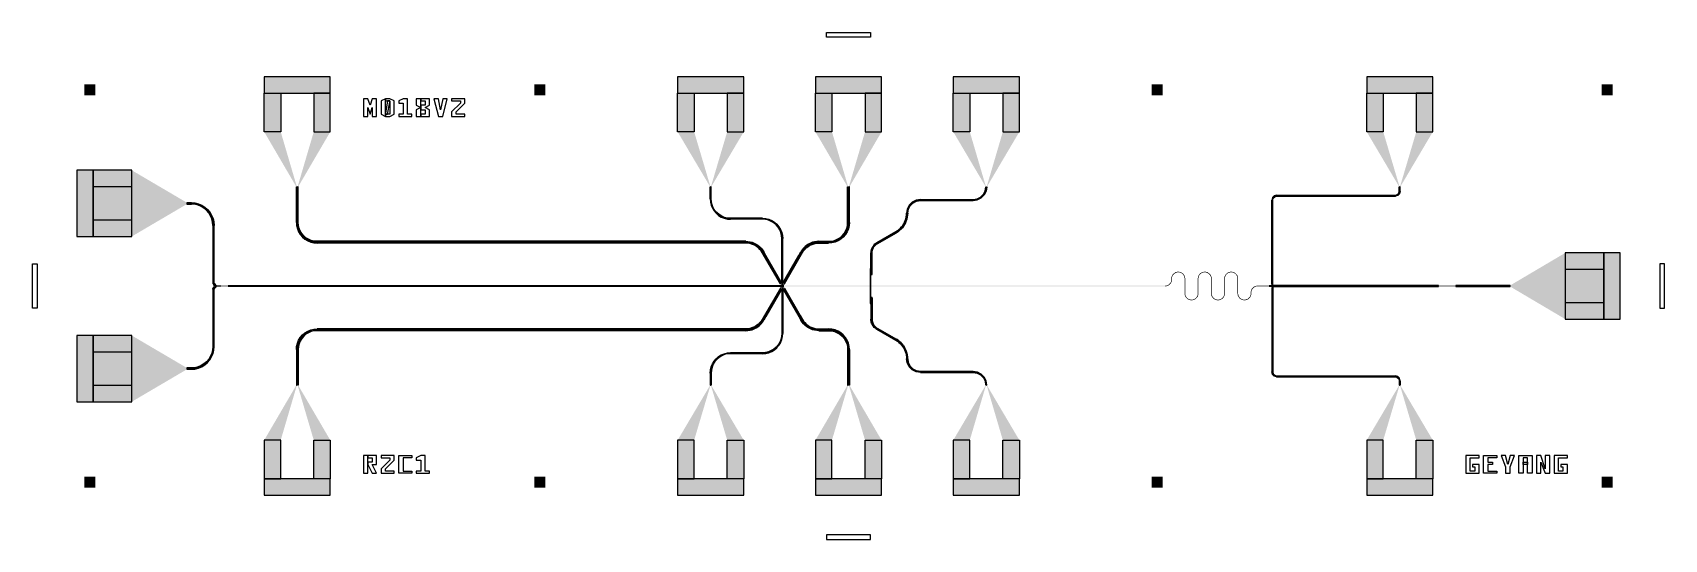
# Model space of a CAD drawing. Extents: x -200 to 7200, y -200 to 2100.
import ezdxf

# ---------------------------------------------------------------- set-up
doc = ezdxf.new("R2010")
doc.units = 0
doc.layers.add('GAP', color=1, linetype='continuous')
doc.layers.add('PIN', color=3, linetype='continuous')

# ---------------------------------------------------------------- blocks, each defined once
blk = doc.blocks.new('R2C1GAP')
for points in [[(0, 1175), (75, 1175), (75, 1475), (0, 1475), (0, 1175)], [(75, 1175), (250, 1175), (250, 1475), (75, 1475), (75, 1175)], [(500, 1322), (520, 1322), (520, 1328), (500, 1328), (500, 1322)], [(520, 1328), (536.1, 1326.7), (551.8, 1323), (566.8, 1316.8), (580.5, 1308.3), (592.8, 1297.8), (603.3, 1285.5), (611.8, 1271.8), (618, 1256.8), (621.7, 1241.1), (623, 1225), (620, 1225), (618.8, 1240.6), (615.1, 1255.9), (609.1, 1270.4), (600.9, 1283.8), (590.7, 1295.7), (578.8, 1305.9), (565.4, 1314.1), (550.9, 1320.1), (535.6, 1323.8), (520, 1325), (520, 1328)], [(520, 1325), (535.6, 1323.8), (550.9, 1320.1), (565.4, 1314.1), (578.8, 1305.9), (590.7, 1295.7), (600.9, 1283.8), (609.1, 1270.4), (615.1, 1255.9), (618.8, 1240.6), (620, 1225), (617, 1225), (615.8, 1240.2), (612.3, 1255), (606.4, 1269), (598.5, 1282), (588.6, 1293.6), (577, 1303.5), (564, 1311.4), (550, 1317.3), (535.2, 1320.8), (520, 1322), (520, 1325)], [(617, 1225), (617, 965), (623, 965), (623, 1225), (617, 1225)], [(6925, 1100), (6750, 1100), (6750, 800), (6925, 800), (6925, 1100)], [(7000, 1100), (6925, 1100), (6925, 800), (7000, 800), (7000, 1100)], [(617, 965), (617.2, 963), (617.6, 961), (618.4, 959.1), (619.5, 957.4), (620.8, 955.8), (622.4, 954.5), (624.1, 953.4), (626, 952.6), (628, 952.2), (630, 952), (630, 955), (628.4, 955.1), (626.9, 955.5), (625.5, 956.1), (624.1, 956.9), (622.9, 957.9), (621.9, 959.1), (621.1, 960.5), (620.5, 961.9), (620.1, 963.4), (620, 965), (617, 965)], [(620, 965), (620.1, 963.4), (620.5, 961.9), (621.1, 960.5), (621.9, 959.1), (622.9, 957.9), (624.1, 956.9), (625.5, 956.1), (626.9, 955.5), (628.4, 955.1), (630, 955), (630, 958), (628.9, 958.1), (627.8, 958.3), (626.8, 958.8), (625.9, 959.3), (625.1, 960.1), (624.3, 960.9), (623.8, 961.8), (623.3, 962.8), (623.1, 963.9), (623, 965), (620, 965)], [(3601.2, 1028), (3601.2, 1029.5), (3598.8, 1029.5), (3598.8, 1028), (3601.2, 1028)], [(3601.2, 951), (3601.2, 1028), (3598.8, 1028), (3598.8, 951), (3601.2, 951)], [(617, 935), (617.2, 937), (617.6, 939), (618.4, 940.9), (619.5, 942.6), (620.8, 944.2), (622.4, 945.5), (624.1, 946.6), (626, 947.4), (628, 947.8), (630, 948), (630, 945), (628.4, 944.9), (626.9, 944.5), (625.5, 943.9), (624.1, 943.1), (622.9, 942.1), (621.9, 940.9), (621.1, 939.5), (620.5, 938.1), (620.1, 936.6), (620, 935), (617, 935)], [(623, 675), (623, 935), (617, 935), (617, 675), (623, 675)], [(620, 935), (620.1, 936.6), (620.5, 938.1), (621.1, 939.5), (621.9, 940.9), (622.9, 942.1), (624.1, 943.1), (625.5, 943.9), (626.9, 944.5), (628.4, 944.9), (630, 945), (630, 942), (628.9, 941.9), (627.8, 941.7), (626.8, 941.2), (625.9, 940.7), (625.1, 939.9), (624.3, 939.1), (623.8, 938.2), (623.3, 937.2), (623.1, 936.1), (623, 935), (620, 935)], [(686, 948.5), (3196.5, 948.5), (3196.5, 951.5), (686, 951.5), (686, 948.5)], [(3196.5, 948.5), (3196.8, 948.5), (3196.8, 951.5), (3196.5, 951.5), (3196.5, 948.5)], [(3201.5, 950), (3201.5, 950.8), (3201.4, 951.6), (3201.2, 952.4), (3201, 953), (3200.8, 953.5), (3200.5, 953.8), (3200.2, 954), (3199.8, 954), (3199.5, 953.8), (3199.2, 953.5), (3199, 953), (3198.8, 952.4), (3198.6, 951.6), (3198.5, 950.8), (3198.5, 950), (3198.5, 949.2), (3198.6, 948.4), (3198.8, 947.6), (3199, 947), (3199.2, 946.5), (3199.5, 946.2), (3199.8, 946), (3200.2, 946), (3200.5, 946.2), (3200.8, 946.5), (3201, 947), (3201.2, 947.6), (3201.4, 948.4), (3201.5, 949.2), (3201.5, 950)], [(3199.5, 948.5), (3200.5, 948.5), (3200.5, 951.5), (3199.5, 951.5), (3199.5, 948.5)], [(3598.8, 949), (3598.8, 872), (3601.2, 872), (3601.2, 949), (3598.8, 949)], [(5418.5, 951.5), (5408.5, 951.5), (5408.5, 948.5), (5418.5, 948.5), (5418.5, 951.5)], [(5424, 951.5), (5419.5, 951.5), (5419.5, 948.5), (5424, 948.5), (5424, 951.5)], [(6175, 952.2), (5425, 952.2), (5425, 947.8), (6175, 947.8), (6175, 952.2)], [(6500, 952.2), (6255, 952.2), (6255, 947.8), (6500, 947.8), (6500, 952.2)], [(3598.8, 872), (3598.8, 870.5), (3601.2, 870.5), (3601.2, 872), (3598.8, 872)], [(0, 425), (75, 425), (75, 725), (0, 725), (0, 425)], [(75, 425), (250, 425), (250, 725), (75, 725), (75, 425)], [(520, 572), (536.1, 573.3), (551.8, 577), (566.8, 583.2), (580.5, 591.7), (592.8, 602.2), (603.3, 614.5), (611.8, 628.2), (618, 643.2), (621.7, 658.9), (623, 675), (620, 675), (618.8, 659.4), (615.1, 644.1), (609.1, 629.6), (600.9, 616.2), (590.7, 604.3), (578.8, 594.1), (565.4, 585.9), (550.9, 579.9), (535.6, 576.2), (520, 575), (520, 572)], [(520, 575), (535.6, 576.2), (550.9, 579.9), (565.4, 585.9), (578.8, 594.1), (590.7, 604.3), (600.9, 616.2), (609.1, 629.6), (615.1, 644.1), (618.8, 659.4), (620, 675), (617, 675), (615.8, 659.8), (612.3, 645), (606.4, 631), (598.5, 618), (588.6, 606.4), (577, 596.5), (564, 588.6), (550, 582.7), (535.2, 579.2), (520, 578), (520, 575)], [(500, 572), (520, 572), (520, 578), (500, 578), (500, 572)]]:
    blk.add_lwpolyline(points)
for points in [[(0, 1175), (75, 1175), (0, 1475), (75, 1475)], [(75, 1175), (250, 1175), (75, 1475), (250, 1475)], [(250, 1325), (500, 1325), (250, 1475), (500, 1328)], [(250, 1325), (500, 1325), (250, 1175), (500, 1322)], [(500, 1322), (520, 1322), (500, 1328), (520, 1328)], [(520, 1325), (520, 1328), (535.6, 1323.8), (536.1, 1326.7)], [(520, 1322), (520, 1325), (535.2, 1320.8), (535.6, 1323.8)], [(535.2, 1320.8), (535.6, 1323.8), (550, 1317.3), (550.9, 1320.1)], [(535.6, 1323.8), (536.1, 1326.7), (550.9, 1320.1), (551.8, 1323)], [(550, 1317.3), (550.9, 1320.1), (564, 1311.4), (565.4, 1314.1)], [(550.9, 1320.1), (551.8, 1323), (565.4, 1314.1), (566.8, 1316.8)], [(564, 1311.4), (565.4, 1314.1), (577, 1303.5), (578.8, 1305.9)], [(565.4, 1314.1), (566.8, 1316.8), (578.8, 1305.9), (580.5, 1308.3)], [(577, 1303.5), (578.8, 1305.9), (588.6, 1293.6), (590.7, 1295.7)], [(578.8, 1305.9), (580.5, 1308.3), (590.7, 1295.7), (592.8, 1297.8)], [(588.6, 1293.6), (590.7, 1295.7), (598.5, 1282), (600.9, 1283.8)], [(590.7, 1295.7), (592.8, 1297.8), (600.9, 1283.8), (603.3, 1285.5)], [(598.5, 1282), (600.9, 1283.8), (606.4, 1269), (609.1, 1270.4)], [(600.9, 1283.8), (603.3, 1285.5), (609.1, 1270.4), (611.8, 1271.8)], [(606.4, 1269), (609.1, 1270.4), (612.3, 1255), (615.1, 1255.9)], [(609.1, 1270.4), (611.8, 1271.8), (615.1, 1255.9), (618, 1256.8)], [(612.3, 1255), (615.1, 1255.9), (615.8, 1240.2), (618.8, 1240.6)], [(615.1, 1255.9), (618, 1256.8), (618.8, 1240.6), (621.7, 1241.1)], [(615.8, 1240.2), (618.8, 1240.6), (617, 1225), (620, 1225)], [(617, 1225), (617, 965), (623, 1225), (623, 965)], [(618.8, 1240.6), (621.7, 1241.1), (620, 1225), (623, 1225)], [(6750, 950), (6500, 950), (6750, 1100), (6500, 952.2)], [(6925, 1100), (6750, 1100), (6925, 800), (6750, 800)], [(7000, 1100), (6925, 1100), (7000, 800), (6925, 800)], [(620, 965), (617, 965), (620.1, 963.4), (617.2, 963)], [(620.1, 963.4), (617.2, 963), (620.5, 961.9), (617.6, 961)], [(623, 965), (620, 965), (623.1, 963.9), (620.1, 963.4)], [(623.1, 963.9), (620.1, 963.4), (623.3, 962.8), (620.5, 961.9)], [(623.3, 962.8), (620.5, 961.9), (623.8, 961.8), (621.1, 960.5)], [(3601.2, 1028), (3601.2, 1029.5), (3598.8, 1028), (3598.8, 1029.5)], [(3601.2, 951), (3601.2, 1028), (3598.8, 951), (3598.8, 1028)], [(4957.7, 962), (4957.7, 962), (4956.7, 960.9)], [(4957.7, 962), (4960, 960.2), (4956.7, 960.9), (4958.9, 958.9)], [(4958.6, 963.2), (4958.6, 963.2), (4957.7, 962)], [(4958.6, 963.2), (4961, 961.5), (4957.7, 962), (4960, 960.2)], [(4959.5, 964.5), (4959.5, 964.5), (4958.6, 963.2)], [(4959.5, 964.5), (4961.9, 962.9), (4958.6, 963.2), (4961, 961.5)], [(4960.2, 965.7), (4960.2, 965.7), (4959.5, 964.5)], [(4960.2, 965.7), (4962.8, 964.3), (4959.5, 964.5), (4961.9, 962.9)], [(4961, 967), (4961, 967), (4960.2, 965.7)], [(4961, 967), (4963.6, 965.7), (4960.2, 965.7), (4962.8, 964.3)], [(4961.6, 968.4), (4961.6, 968.4), (4961, 967)], [(4961.6, 968.4), (4964.3, 967.2), (4961, 967), (4963.6, 965.7)], [(4961.9, 962.9), (4961.9, 962.9), (4961, 961.5)], [(4962.2, 969.8), (4962.2, 969.8), (4961.6, 968.4)], [(4962.2, 969.8), (4964.9, 968.7), (4961.6, 968.4), (4964.3, 967.2)], [(4962.8, 964.3), (4962.8, 964.3), (4961.9, 962.9)], [(4962.7, 971.2), (4962.7, 971.2), (4962.2, 969.8)], [(4962.7, 971.2), (4965.5, 970.3), (4962.2, 969.8), (4964.9, 968.7)], [(4963.1, 972.6), (4963.1, 972.6), (4962.7, 971.2)], [(4963.1, 972.6), (4965.9, 971.9), (4962.7, 971.2), (4965.5, 970.3)], [(4963.6, 965.7), (4963.6, 965.7), (4962.8, 964.3)], [(4963.4, 974.1), (4963.4, 974.1), (4963.1, 972.6)], [(4963.4, 974.1), (4966.3, 973.5), (4963.1, 972.6), (4965.9, 971.9)], [(4963.7, 975.5), (4963.7, 975.5), (4963.4, 974.1)], [(4963.7, 975.5), (4966.6, 975.1), (4963.4, 974.1), (4966.3, 973.5)], [(4964.3, 967.2), (4964.3, 967.2), (4963.6, 965.7)], [(4963.9, 977), (4963.9, 977), (4963.7, 975.5)], [(4963.9, 977), (4966.8, 976.7), (4963.7, 975.5), (4966.6, 975.1)], [(4964, 978.5), (4964, 978.5), (4963.9, 977)], [(4964, 978.5), (4967, 978.4), (4963.9, 977), (4966.8, 976.7)], [(4964.1, 980), (4964.1, 980), (4964, 978.5)], [(4964.1, 980), (4967, 980), (4964, 978.5), (4967, 978.4)], [(4964.2, 986.6), (4964.2, 986.6), (4964.1, 983.4)], [(4967.2, 986.3), (4964.2, 986.6), (4967, 983.4), (4964.1, 983.4)], [(4964.1, 983.4), (4964.1, 980), (4967, 983.4), (4967, 980)], [(4964.7, 989.9), (4964.7, 989.9), (4964.2, 986.6)], [(4967.6, 989.3), (4964.7, 989.9), (4967.2, 986.3), (4964.2, 986.6)], [(4964.9, 968.7), (4964.9, 968.7), (4964.3, 967.2)], [(4965.6, 993.1), (4965.6, 993.1), (4964.7, 989.9)], [(4968.4, 992.2), (4965.6, 993.1), (4967.6, 989.3), (4964.7, 989.9)], [(4965.5, 970.3), (4965.5, 970.3), (4964.9, 968.7)], [(4965.9, 971.9), (4965.9, 971.9), (4965.5, 970.3)], [(4966.8, 996.2), (4966.8, 996.2), (4965.6, 993.1)], [(4969.5, 995), (4966.8, 996.2), (4968.4, 992.2), (4965.6, 993.1)], [(4966.3, 973.5), (4966.3, 973.5), (4965.9, 971.9)], [(4966.6, 975.1), (4966.6, 975.1), (4966.3, 973.5)], [(4966.8, 976.7), (4966.8, 976.7), (4966.6, 975.1)], [(4968.3, 999.1), (4968.3, 999.1), (4966.8, 996.2)], [(4970.8, 997.6), (4968.3, 999.1), (4969.5, 995), (4966.8, 996.2)], [(4967, 978.4), (4967, 978.4), (4966.8, 976.7)], [(4967.2, 986.3), (4967.2, 986.3), (4967, 983.4)], [(4967, 980), (4967, 980), (4967, 978.4)], [(4967.6, 989.3), (4967.6, 989.3), (4967.2, 986.3)], [(4968.4, 992.2), (4968.4, 992.2), (4967.6, 989.3)], [(4970.1, 1001.9), (4970.1, 1001.9), (4968.3, 999.1)], [(4972.4, 1000.1), (4970.1, 1001.9), (4970.8, 997.6), (4968.3, 999.1)], [(4969.5, 995), (4969.5, 995), (4968.4, 992.2)], [(4970.8, 997.6), (4970.8, 997.6), (4969.5, 995)], [(4972.1, 1004.4), (4972.1, 1004.4), (4970.1, 1001.9)], [(4974.3, 1002.4), (4972.1, 1004.4), (4972.4, 1000.1), (4970.1, 1001.9)], [(4972.4, 1000.1), (4972.4, 1000.1), (4970.8, 997.6)], [(4974.5, 1006.7), (4974.5, 1006.7), (4972.1, 1004.4)], [(4976.4, 1004.6), (4974.5, 1006.7), (4974.3, 1002.4), (4972.1, 1004.4)], [(4974.3, 1002.4), (4974.3, 1002.4), (4972.4, 1000.1)], [(4976.4, 1004.6), (4976.4, 1004.6), (4974.3, 1002.4)], [(4977, 1008.8), (4977, 1008.8), (4974.5, 1006.7)], [(4978.8, 1006.4), (4977, 1008.8), (4976.4, 1004.6), (4974.5, 1006.7)], [(4978.8, 1006.4), (4978.8, 1006.4), (4976.4, 1004.6)], [(4979.8, 1010.6), (4979.8, 1010.6), (4977, 1008.8)], [(4981.3, 1008.1), (4979.8, 1010.6), (4978.8, 1006.4), (4977, 1008.8)], [(4981.3, 1008.1), (4981.3, 1008.1), (4978.8, 1006.4)], [(4982.7, 1012.1), (4982.7, 1012.1), (4979.8, 1010.6)], [(4983.9, 1009.4), (4982.7, 1012.1), (4981.3, 1008.1), (4979.8, 1010.6)], [(4983.9, 1009.4), (4983.9, 1009.4), (4981.3, 1008.1)], [(4985.8, 1013.3), (4985.8, 1013.3), (4982.7, 1012.1)], [(4986.7, 1010.5), (4985.8, 1013.3), (4983.9, 1009.4), (4982.7, 1012.1)], [(4986.7, 1010.5), (4986.7, 1010.5), (4983.9, 1009.4)], [(4989, 1014.1), (4989, 1014.1), (4985.8, 1013.3)], [(4989.6, 1011.3), (4989, 1014.1), (4986.7, 1010.5), (4985.8, 1013.3)], [(4989.6, 1011.3), (4989.6, 1011.3), (4986.7, 1010.5)], [(4992.2, 1014.7), (4992.2, 1014.7), (4989, 1014.1)], [(4992.5, 1011.7), (4992.2, 1014.7), (4989.6, 1011.3), (4989, 1014.1)], [(4992.5, 1011.7), (4992.5, 1011.7), (4989.6, 1011.3)], [(4995.5, 1014.8), (4995.5, 1014.8), (4992.2, 1014.7)], [(4995.5, 1011.9), (4995.5, 1014.8), (4992.5, 1011.7), (4992.2, 1014.7)], [(4995.5, 1011.9), (4995.5, 1011.9), (4992.5, 1011.7)], [(4998.8, 1014.7), (4998.8, 1014.7), (4995.5, 1014.8)], [(4998.5, 1011.7), (4998.8, 1014.7), (4995.5, 1011.9), (4995.5, 1014.8)], [(4998.5, 1011.7), (4998.5, 1011.7), (4995.5, 1011.9)], [(5001.5, 1011.3), (5002.1, 1014.1), (4998.5, 1011.7), (4998.8, 1014.7)], [(5001.5, 1011.3), (5001.5, 1011.3), (4998.5, 1011.7)], [(5002.1, 1014.1), (5002.1, 1014.1), (4998.8, 1014.7)], [(5004.3, 1010.5), (5005.3, 1013.3), (5001.5, 1011.3), (5002.1, 1014.1)], [(5004.3, 1010.5), (5004.3, 1010.5), (5001.5, 1011.3)], [(5005.3, 1013.3), (5005.3, 1013.3), (5002.1, 1014.1)], [(5007.1, 1009.4), (5008.3, 1012.1), (5004.3, 1010.5), (5005.3, 1013.3)], [(5007.1, 1009.4), (5007.1, 1009.4), (5004.3, 1010.5)], [(5008.3, 1012.1), (5008.3, 1012.1), (5005.3, 1013.3)], [(5009.8, 1008.1), (5011.3, 1010.6), (5007.1, 1009.4), (5008.3, 1012.1)], [(5009.8, 1008.1), (5009.8, 1008.1), (5007.1, 1009.4)], [(5011.3, 1010.6), (5011.3, 1010.6), (5008.3, 1012.1)], [(5012.3, 1006.4), (5014, 1008.8), (5009.8, 1008.1), (5011.3, 1010.6)], [(5012.3, 1006.4), (5012.3, 1006.4), (5009.8, 1008.1)], [(5014, 1008.8), (5014, 1008.8), (5011.3, 1010.6)], [(5014.6, 1004.6), (5016.6, 1006.7), (5012.3, 1006.4), (5014, 1008.8)], [(5014.6, 1004.6), (5014.6, 1004.6), (5012.3, 1006.4)], [(5016.6, 1006.7), (5016.6, 1006.7), (5014, 1008.8)], [(5016.7, 1002.4), (5018.9, 1004.4), (5014.6, 1004.6), (5016.6, 1006.7)], [(5016.7, 1002.4), (5016.7, 1002.4), (5014.6, 1004.6)], [(5018.9, 1004.4), (5018.9, 1004.4), (5016.6, 1006.7)], [(5018.6, 1000.1), (5021, 1001.9), (5016.7, 1002.4), (5018.9, 1004.4)], [(5018.6, 1000.1), (5018.6, 1000.1), (5016.7, 1002.4)], [(5020.2, 997.6), (5022.8, 999.1), (5018.6, 1000.1), (5021, 1001.9)], [(5020.2, 997.6), (5020.2, 997.6), (5018.6, 1000.1)], [(5021, 1001.9), (5021, 1001.9), (5018.9, 1004.4)], [(5021.6, 995), (5024.3, 996.2), (5020.2, 997.6), (5022.8, 999.1)], [(5021.6, 995), (5021.6, 995), (5020.2, 997.6)], [(5022.8, 999.1), (5022.8, 999.1), (5021, 1001.9)], [(5022.7, 992.2), (5025.5, 993.1), (5021.6, 995), (5024.3, 996.2)], [(5022.7, 992.2), (5022.7, 992.2), (5021.6, 995)], [(5023.4, 989.3), (5026.3, 989.9), (5022.7, 992.2), (5025.5, 993.1)], [(5023.4, 989.3), (5023.4, 989.3), (5022.7, 992.2)], [(5024.3, 996.2), (5024.3, 996.2), (5022.8, 999.1)], [(5023.9, 986.3), (5026.8, 986.6), (5023.4, 989.3), (5026.3, 989.9)], [(5023.9, 986.3), (5023.9, 986.3), (5023.4, 989.3)], [(5024.1, 983.4), (5027, 983.4), (5023.9, 986.3), (5026.8, 986.6)], [(5024.1, 983.4), (5024.1, 983.4), (5023.9, 986.3)], [(5027, 916.6), (5027, 983.4), (5024.1, 916.6), (5024.1, 983.4)], [(5025.5, 993.1), (5025.5, 993.1), (5024.3, 996.2)], [(5026.3, 989.9), (5026.3, 989.9), (5025.5, 993.1)], [(5026.8, 986.6), (5026.8, 986.6), (5026.3, 989.9)], [(5027, 983.4), (5027, 983.4), (5026.8, 986.6)], [(5084.2, 986.6), (5084.2, 986.6), (5084.1, 983.4)], [(5087.2, 986.3), (5084.2, 986.6), (5087, 983.4), (5084.1, 983.4)], [(5084.1, 983.4), (5084.1, 916.6), (5087, 983.4), (5087, 916.6)], [(5084.7, 989.9), (5084.7, 989.9), (5084.2, 986.6)], [(5087.6, 989.3), (5084.7, 989.9), (5087.2, 986.3), (5084.2, 986.6)], [(5085.6, 993.1), (5085.6, 993.1), (5084.7, 989.9)], [(5088.4, 992.2), (5085.6, 993.1), (5087.6, 989.3), (5084.7, 989.9)], [(5086.8, 996.2), (5086.8, 996.2), (5085.6, 993.1)], [(5089.5, 995), (5086.8, 996.2), (5088.4, 992.2), (5085.6, 993.1)], [(5088.3, 999.1), (5088.3, 999.1), (5086.8, 996.2)], [(5090.8, 997.6), (5088.3, 999.1), (5089.5, 995), (5086.8, 996.2)], [(5087.2, 986.3), (5087.2, 986.3), (5087, 983.4)], [(5087.6, 989.3), (5087.6, 989.3), (5087.2, 986.3)], [(5088.4, 992.2), (5088.4, 992.2), (5087.6, 989.3)], [(5090.1, 1001.9), (5090.1, 1001.9), (5088.3, 999.1)], [(5092.4, 1000.1), (5090.1, 1001.9), (5090.8, 997.6), (5088.3, 999.1)], [(5089.5, 995), (5089.5, 995), (5088.4, 992.2)], [(5090.8, 997.6), (5090.8, 997.6), (5089.5, 995)], [(5092.1, 1004.4), (5092.1, 1004.4), (5090.1, 1001.9)], [(5094.3, 1002.4), (5092.1, 1004.4), (5092.4, 1000.1), (5090.1, 1001.9)], [(5092.4, 1000.1), (5092.4, 1000.1), (5090.8, 997.6)], [(5094.5, 1006.7), (5094.5, 1006.7), (5092.1, 1004.4)], [(5096.4, 1004.6), (5094.5, 1006.7), (5094.3, 1002.4), (5092.1, 1004.4)], [(5094.3, 1002.4), (5094.3, 1002.4), (5092.4, 1000.1)], [(5096.4, 1004.6), (5096.4, 1004.6), (5094.3, 1002.4)], [(5097, 1008.8), (5097, 1008.8), (5094.5, 1006.7)], [(5098.8, 1006.4), (5097, 1008.8), (5096.4, 1004.6), (5094.5, 1006.7)], [(5098.8, 1006.4), (5098.8, 1006.4), (5096.4, 1004.6)], [(5099.8, 1010.6), (5099.8, 1010.6), (5097, 1008.8)], [(5101.3, 1008.1), (5099.8, 1010.6), (5098.8, 1006.4), (5097, 1008.8)], [(5101.3, 1008.1), (5101.3, 1008.1), (5098.8, 1006.4)], [(5102.7, 1012.1), (5102.7, 1012.1), (5099.8, 1010.6)], [(5103.9, 1009.4), (5102.7, 1012.1), (5101.3, 1008.1), (5099.8, 1010.6)], [(5103.9, 1009.4), (5103.9, 1009.4), (5101.3, 1008.1)], [(5105.8, 1013.3), (5105.8, 1013.3), (5102.7, 1012.1)], [(5106.7, 1010.5), (5105.8, 1013.3), (5103.9, 1009.4), (5102.7, 1012.1)], [(5106.7, 1010.5), (5106.7, 1010.5), (5103.9, 1009.4)], [(5109, 1014.1), (5109, 1014.1), (5105.8, 1013.3)], [(5109.6, 1011.3), (5109, 1014.1), (5106.7, 1010.5), (5105.8, 1013.3)], [(5109.6, 1011.3), (5109.6, 1011.3), (5106.7, 1010.5)], [(5112.2, 1014.7), (5112.2, 1014.7), (5109, 1014.1)], [(5112.5, 1011.7), (5112.2, 1014.7), (5109.6, 1011.3), (5109, 1014.1)], [(5112.5, 1011.7), (5112.5, 1011.7), (5109.6, 1011.3)], [(5115.5, 1014.8), (5115.5, 1014.8), (5112.2, 1014.7)], [(5115.5, 1011.9), (5115.5, 1014.8), (5112.5, 1011.7), (5112.2, 1014.7)], [(5115.5, 1011.9), (5115.5, 1011.9), (5112.5, 1011.7)], [(5118.8, 1014.7), (5118.8, 1014.7), (5115.5, 1014.8)], [(5118.5, 1011.7), (5118.8, 1014.7), (5115.5, 1011.9), (5115.5, 1014.8)], [(5118.5, 1011.7), (5118.5, 1011.7), (5115.5, 1011.9)], [(5121.5, 1011.3), (5122.1, 1014.1), (5118.5, 1011.7), (5118.8, 1014.7)], [(5121.5, 1011.3), (5121.5, 1011.3), (5118.5, 1011.7)], [(5122.1, 1014.1), (5122.1, 1014.1), (5118.8, 1014.7)], [(5124.3, 1010.5), (5125.3, 1013.3), (5121.5, 1011.3), (5122.1, 1014.1)], [(5124.3, 1010.5), (5124.3, 1010.5), (5121.5, 1011.3)], [(5125.3, 1013.3), (5125.3, 1013.3), (5122.1, 1014.1)], [(5127.1, 1009.4), (5128.3, 1012.1), (5124.3, 1010.5), (5125.3, 1013.3)], [(5127.1, 1009.4), (5127.1, 1009.4), (5124.3, 1010.5)], [(5128.3, 1012.1), (5128.3, 1012.1), (5125.3, 1013.3)], [(5129.8, 1008.1), (5131.3, 1010.6), (5127.1, 1009.4), (5128.3, 1012.1)], [(5129.8, 1008.1), (5129.8, 1008.1), (5127.1, 1009.4)], [(5131.3, 1010.6), (5131.3, 1010.6), (5128.3, 1012.1)], [(5132.3, 1006.4), (5134, 1008.8), (5129.8, 1008.1), (5131.3, 1010.6)], [(5132.3, 1006.4), (5132.3, 1006.4), (5129.8, 1008.1)], [(5134, 1008.8), (5134, 1008.8), (5131.3, 1010.6)], [(5134.6, 1004.6), (5136.6, 1006.7), (5132.3, 1006.4), (5134, 1008.8)], [(5134.6, 1004.6), (5134.6, 1004.6), (5132.3, 1006.4)], [(5136.6, 1006.7), (5136.6, 1006.7), (5134, 1008.8)], [(5136.7, 1002.4), (5138.9, 1004.4), (5134.6, 1004.6), (5136.6, 1006.7)], [(5136.7, 1002.4), (5136.7, 1002.4), (5134.6, 1004.6)], [(5138.9, 1004.4), (5138.9, 1004.4), (5136.6, 1006.7)], [(5138.6, 1000.1), (5141, 1001.9), (5136.7, 1002.4), (5138.9, 1004.4)], [(5138.6, 1000.1), (5138.6, 1000.1), (5136.7, 1002.4)], [(5140.2, 997.6), (5142.8, 999.1), (5138.6, 1000.1), (5141, 1001.9)], [(5140.2, 997.6), (5140.2, 997.6), (5138.6, 1000.1)], [(5141, 1001.9), (5141, 1001.9), (5138.9, 1004.4)], [(5141.6, 995), (5144.3, 996.2), (5140.2, 997.6), (5142.8, 999.1)], [(5141.6, 995), (5141.6, 995), (5140.2, 997.6)], [(5142.8, 999.1), (5142.8, 999.1), (5141, 1001.9)], [(5142.7, 992.2), (5145.5, 993.1), (5141.6, 995), (5144.3, 996.2)], [(5142.7, 992.2), (5142.7, 992.2), (5141.6, 995)], [(5143.4, 989.3), (5146.3, 989.9), (5142.7, 992.2), (5145.5, 993.1)], [(5143.4, 989.3), (5143.4, 989.3), (5142.7, 992.2)], [(5144.3, 996.2), (5144.3, 996.2), (5142.8, 999.1)], [(5143.9, 986.3), (5146.8, 986.6), (5143.4, 989.3), (5146.3, 989.9)], [(5143.9, 986.3), (5143.9, 986.3), (5143.4, 989.3)], [(5144.1, 983.4), (5147, 983.4), (5143.9, 986.3), (5146.8, 986.6)], [(5144.1, 983.4), (5144.1, 983.4), (5143.9, 986.3)], [(5147, 916.6), (5147, 983.4), (5144.1, 916.6), (5144.1, 983.4)], [(5145.5, 993.1), (5145.5, 993.1), (5144.3, 996.2)], [(5146.3, 989.9), (5146.3, 989.9), (5145.5, 993.1)], [(5146.8, 986.6), (5146.8, 986.6), (5146.3, 989.9)], [(5147, 983.4), (5147, 983.4), (5146.8, 986.6)], [(5204.2, 986.6), (5204.2, 986.6), (5204.1, 983.4)], [(5207.2, 986.3), (5204.2, 986.6), (5207, 983.4), (5204.1, 983.4)], [(5204.1, 983.4), (5204.1, 916.6), (5207, 983.4), (5207, 916.6)], [(5204.7, 989.9), (5204.7, 989.9), (5204.2, 986.6)], [(5207.6, 989.3), (5204.7, 989.9), (5207.2, 986.3), (5204.2, 986.6)], [(5205.6, 993.1), (5205.6, 993.1), (5204.7, 989.9)], [(5208.4, 992.2), (5205.6, 993.1), (5207.6, 989.3), (5204.7, 989.9)], [(5206.8, 996.2), (5206.8, 996.2), (5205.6, 993.1)], [(5209.5, 995), (5206.8, 996.2), (5208.4, 992.2), (5205.6, 993.1)], [(5208.3, 999.1), (5208.3, 999.1), (5206.8, 996.2)], [(5210.8, 997.6), (5208.3, 999.1), (5209.5, 995), (5206.8, 996.2)], [(5207.2, 986.3), (5207.2, 986.3), (5207, 983.4)], [(5207.6, 989.3), (5207.6, 989.3), (5207.2, 986.3)], [(5208.4, 992.2), (5208.4, 992.2), (5207.6, 989.3)], [(5210.1, 1001.9), (5210.1, 1001.9), (5208.3, 999.1)], [(5212.4, 1000.1), (5210.1, 1001.9), (5210.8, 997.6), (5208.3, 999.1)], [(5209.5, 995), (5209.5, 995), (5208.4, 992.2)], [(5210.8, 997.6), (5210.8, 997.6), (5209.5, 995)], [(5212.1, 1004.4), (5212.1, 1004.4), (5210.1, 1001.9)], [(5214.3, 1002.4), (5212.1, 1004.4), (5212.4, 1000.1), (5210.1, 1001.9)], [(5212.4, 1000.1), (5212.4, 1000.1), (5210.8, 997.6)], [(5214.5, 1006.7), (5214.5, 1006.7), (5212.1, 1004.4)], [(5216.4, 1004.6), (5214.5, 1006.7), (5214.3, 1002.4), (5212.1, 1004.4)], [(5214.3, 1002.4), (5214.3, 1002.4), (5212.4, 1000.1)], [(5216.4, 1004.6), (5216.4, 1004.6), (5214.3, 1002.4)], [(5217, 1008.8), (5217, 1008.8), (5214.5, 1006.7)], [(5218.8, 1006.4), (5217, 1008.8), (5216.4, 1004.6), (5214.5, 1006.7)], [(5218.8, 1006.4), (5218.8, 1006.4), (5216.4, 1004.6)], [(5219.8, 1010.6), (5219.8, 1010.6), (5217, 1008.8)], [(5221.3, 1008.1), (5219.8, 1010.6), (5218.8, 1006.4), (5217, 1008.8)], [(5221.3, 1008.1), (5221.3, 1008.1), (5218.8, 1006.4)], [(5222.7, 1012.1), (5222.7, 1012.1), (5219.8, 1010.6)], [(5223.9, 1009.4), (5222.7, 1012.1), (5221.3, 1008.1), (5219.8, 1010.6)], [(5223.9, 1009.4), (5223.9, 1009.4), (5221.3, 1008.1)], [(5225.8, 1013.3), (5225.8, 1013.3), (5222.7, 1012.1)], [(5226.7, 1010.5), (5225.8, 1013.3), (5223.9, 1009.4), (5222.7, 1012.1)], [(5226.7, 1010.5), (5226.7, 1010.5), (5223.9, 1009.4)], [(5229, 1014.1), (5229, 1014.1), (5225.8, 1013.3)], [(5229.6, 1011.3), (5229, 1014.1), (5226.7, 1010.5), (5225.8, 1013.3)], [(5229.6, 1011.3), (5229.6, 1011.3), (5226.7, 1010.5)], [(5232.2, 1014.7), (5232.2, 1014.7), (5229, 1014.1)], [(5232.5, 1011.7), (5232.2, 1014.7), (5229.6, 1011.3), (5229, 1014.1)], [(5232.5, 1011.7), (5232.5, 1011.7), (5229.6, 1011.3)], [(5235.5, 1014.8), (5235.5, 1014.8), (5232.2, 1014.7)], [(5235.5, 1011.9), (5235.5, 1014.8), (5232.5, 1011.7), (5232.2, 1014.7)], [(5235.5, 1011.9), (5235.5, 1011.9), (5232.5, 1011.7)], [(5238.8, 1014.7), (5238.8, 1014.7), (5235.5, 1014.8)], [(5238.5, 1011.7), (5238.8, 1014.7), (5235.5, 1011.9), (5235.5, 1014.8)], [(5238.5, 1011.7), (5238.5, 1011.7), (5235.5, 1011.9)], [(5241.5, 1011.3), (5242.1, 1014.1), (5238.5, 1011.7), (5238.8, 1014.7)], [(5241.5, 1011.3), (5241.5, 1011.3), (5238.5, 1011.7)], [(5242.1, 1014.1), (5242.1, 1014.1), (5238.8, 1014.7)], [(5244.3, 1010.5), (5245.3, 1013.3), (5241.5, 1011.3), (5242.1, 1014.1)], [(5244.3, 1010.5), (5244.3, 1010.5), (5241.5, 1011.3)], [(5245.3, 1013.3), (5245.3, 1013.3), (5242.1, 1014.1)], [(5247.1, 1009.4), (5248.3, 1012.1), (5244.3, 1010.5), (5245.3, 1013.3)], [(5247.1, 1009.4), (5247.1, 1009.4), (5244.3, 1010.5)], [(5248.3, 1012.1), (5248.3, 1012.1), (5245.3, 1013.3)], [(5249.8, 1008.1), (5251.3, 1010.6), (5247.1, 1009.4), (5248.3, 1012.1)], [(5249.8, 1008.1), (5249.8, 1008.1), (5247.1, 1009.4)], [(5251.3, 1010.6), (5251.3, 1010.6), (5248.3, 1012.1)], [(5252.3, 1006.4), (5254, 1008.8), (5249.8, 1008.1), (5251.3, 1010.6)], [(5252.3, 1006.4), (5252.3, 1006.4), (5249.8, 1008.1)], [(5254, 1008.8), (5254, 1008.8), (5251.3, 1010.6)], [(5254.6, 1004.6), (5256.6, 1006.7), (5252.3, 1006.4), (5254, 1008.8)], [(5254.6, 1004.6), (5254.6, 1004.6), (5252.3, 1006.4)], [(5256.6, 1006.7), (5256.6, 1006.7), (5254, 1008.8)], [(5256.7, 1002.4), (5258.9, 1004.4), (5254.6, 1004.6), (5256.6, 1006.7)], [(5256.7, 1002.4), (5256.7, 1002.4), (5254.6, 1004.6)], [(5258.9, 1004.4), (5258.9, 1004.4), (5256.6, 1006.7)], [(5258.6, 1000.1), (5261, 1001.9), (5256.7, 1002.4), (5258.9, 1004.4)], [(5258.6, 1000.1), (5258.6, 1000.1), (5256.7, 1002.4)], [(5260.2, 997.6), (5262.8, 999.1), (5258.6, 1000.1), (5261, 1001.9)], [(5260.2, 997.6), (5260.2, 997.6), (5258.6, 1000.1)], [(5261, 1001.9), (5261, 1001.9), (5258.9, 1004.4)], [(5261.6, 995), (5264.3, 996.2), (5260.2, 997.6), (5262.8, 999.1)], [(5261.6, 995), (5261.6, 995), (5260.2, 997.6)], [(5262.8, 999.1), (5262.8, 999.1), (5261, 1001.9)], [(5262.7, 992.2), (5265.5, 993.1), (5261.6, 995), (5264.3, 996.2)], [(5262.7, 992.2), (5262.7, 992.2), (5261.6, 995)], [(5263.4, 989.3), (5266.3, 989.9), (5262.7, 992.2), (5265.5, 993.1)], [(5263.4, 989.3), (5263.4, 989.3), (5262.7, 992.2)], [(5264.3, 996.2), (5264.3, 996.2), (5262.8, 999.1)], [(5263.9, 986.3), (5266.8, 986.6), (5263.4, 989.3), (5266.3, 989.9)], [(5263.9, 986.3), (5263.9, 986.3), (5263.4, 989.3)], [(5264.1, 983.4), (5267, 983.4), (5263.9, 986.3), (5266.8, 986.6)], [(5264.1, 983.4), (5264.1, 983.4), (5263.9, 986.3)], [(5267, 916.6), (5267, 983.4), (5264.1, 916.6), (5264.1, 983.4)], [(5265.5, 993.1), (5265.5, 993.1), (5264.3, 996.2)], [(5266.3, 989.9), (5266.3, 989.9), (5265.5, 993.1)], [(5266.8, 986.6), (5266.8, 986.6), (5266.3, 989.9)], [(5267, 983.4), (5267, 983.4), (5266.8, 986.6)], [(620, 935), (617, 935), (620.1, 936.6), (617.2, 937)], [(623, 675), (623, 935), (617, 675), (617, 935)], [(620.1, 936.6), (617.2, 937), (620.5, 938.1), (617.6, 939)], [(620.5, 961.9), (617.6, 961), (621.1, 960.5), (618.4, 959.1)], [(620.5, 938.1), (617.6, 939), (621.1, 939.5), (618.4, 940.9)], [(621.1, 960.5), (618.4, 959.1), (621.9, 959.1), (619.5, 957.4)], [(621.1, 939.5), (618.4, 940.9), (621.9, 940.9), (619.5, 942.6)], [(621.9, 959.1), (619.5, 957.4), (622.9, 957.9), (620.8, 955.8)], [(621.9, 940.9), (619.5, 942.6), (622.9, 942.1), (620.8, 944.2)], [(623, 935), (620, 935), (623.1, 936.1), (620.1, 936.6)], [(623.1, 936.1), (620.1, 936.6), (623.3, 937.2), (620.5, 938.1)], [(623.3, 937.2), (620.5, 938.1), (623.8, 938.2), (621.1, 939.5)], [(622.9, 957.9), (620.8, 955.8), (624.1, 956.9), (622.4, 954.5)], [(622.9, 942.1), (620.8, 944.2), (624.1, 943.1), (622.4, 945.5)], [(623.8, 961.8), (621.1, 960.5), (624.3, 960.9), (621.9, 959.1)], [(623.8, 938.2), (621.1, 939.5), (624.3, 939.1), (621.9, 940.9)], [(624.3, 960.9), (621.9, 959.1), (625.1, 960.1), (622.9, 957.9)], [(624.3, 939.1), (621.9, 940.9), (625.1, 939.9), (622.9, 942.1)], [(624.1, 956.9), (622.4, 954.5), (625.5, 956.1), (624.1, 953.4)], [(624.1, 943.1), (622.4, 945.5), (625.5, 943.9), (624.1, 946.6)], [(625.1, 960.1), (622.9, 957.9), (625.9, 959.3), (624.1, 956.9)], [(625.1, 939.9), (622.9, 942.1), (625.9, 940.7), (624.1, 943.1)], [(625.9, 959.3), (624.1, 956.9), (626.8, 958.8), (625.5, 956.1)], [(625.5, 956.1), (624.1, 953.4), (626.9, 955.5), (626, 952.6)], [(625.5, 943.9), (624.1, 946.6), (626.9, 944.5), (626, 947.4)], [(625.9, 940.7), (624.1, 943.1), (626.8, 941.2), (625.5, 943.9)], [(626.8, 958.8), (625.5, 956.1), (627.8, 958.3), (626.9, 955.5)], [(626.8, 941.2), (625.5, 943.9), (627.8, 941.7), (626.9, 944.5)], [(626.9, 955.5), (626, 952.6), (628.4, 955.1), (628, 952.2)], [(626.9, 944.5), (626, 947.4), (628.4, 944.9), (628, 947.8)], [(627.8, 958.3), (626.9, 955.5), (628.9, 958.1), (628.4, 955.1)], [(627.8, 941.7), (626.9, 944.5), (628.9, 941.9), (628.4, 944.9)], [(628.4, 955.1), (628, 952.2), (630, 955), (630, 952)], [(628.4, 944.9), (628, 947.8), (630, 945), (630, 948)], [(628.9, 958.1), (628.4, 955.1), (630, 958), (630, 955)], [(628.9, 941.9), (628.4, 944.9), (630, 942), (630, 945)], [(630, 958), (636, 952.7), (630, 958), (636, 952.7)], [(630, 942), (636, 947.3), (630, 958), (636, 952.7)], [(630, 942), (636, 947.3), (630, 942), (636, 947.3)], [(636, 950), (686, 950), (636, 952.7), (686, 951.5)], [(636, 950), (686, 950), (636, 947.3), (686, 948.5)], [(686, 948.5), (3196.5, 948.5), (686, 951.5), (3196.5, 951.5)], [(3196.5, 948.5), (3196.8, 948.5), (3196.5, 951.5), (3196.8, 951.5)], [(3196.8, 950), (3199.5, 950), (3196.8, 951.5), (3199.5, 951.5)], [(3196.8, 950), (3199.5, 950), (3196.8, 948.5), (3199.5, 948.5)], [(3199.5, 948.5), (3200.5, 948.5), (3199.5, 951.5), (3200.5, 951.5)], [(3200.5, 950), (3203.3, 950), (3200.5, 951.5), (3203.3, 951.5)], [(3200.5, 950), (3203.3, 950), (3200.5, 948.5), (3203.3, 948.5)], [(3203.3, 947.9), (3203.5, 947.9), (3203.3, 952.1), (3203.5, 952.1)], [(4935.5, 951.5), (3203.5, 951.5), (4935.5, 948.5), (3203.5, 948.5)], [(3598.8, 949), (3598.8, 872), (3601.2, 949), (3601.2, 872)], [(4937, 951.5), (4937, 951.5), (4935.5, 951.5)], [(4937, 951.5), (4937.2, 948.6), (4935.5, 951.5), (4935.5, 948.5)], [(4937.2, 948.6), (4937.2, 948.6), (4935.5, 948.5)], [(4938.5, 951.6), (4938.5, 951.6), (4937, 951.5)], [(4938.5, 951.6), (4938.8, 948.7), (4937, 951.5), (4937.2, 948.6)], [(4938.8, 948.7), (4938.8, 948.7), (4937.2, 948.6)], [(4940, 951.8), (4940, 951.8), (4938.5, 951.6)], [(4940, 951.8), (4940.5, 948.9), (4938.5, 951.6), (4938.8, 948.7)], [(4940.5, 948.9), (4940.5, 948.9), (4938.8, 948.7)], [(4941.5, 952.1), (4941.5, 952.1), (4940, 951.8)], [(4941.5, 952.1), (4942.1, 949.2), (4940, 951.8), (4940.5, 948.9)], [(4942.1, 949.2), (4942.1, 949.2), (4940.5, 948.9)], [(4942.9, 952.4), (4942.9, 952.4), (4941.5, 952.1)], [(4942.9, 952.4), (4943.7, 949.6), (4941.5, 952.1), (4942.1, 949.2)], [(4943.7, 949.6), (4943.7, 949.6), (4942.1, 949.2)], [(4944.3, 952.9), (4944.3, 952.9), (4942.9, 952.4)], [(4944.3, 952.9), (4945.3, 950.1), (4942.9, 952.4), (4943.7, 949.6)], [(4945.3, 950.1), (4945.3, 950.1), (4943.7, 949.6)], [(4945.8, 953.4), (4945.8, 953.4), (4944.3, 952.9)], [(4945.8, 953.4), (4946.8, 950.6), (4944.3, 952.9), (4945.3, 950.1)], [(4946.8, 950.6), (4946.8, 950.6), (4945.3, 950.1)], [(4947.1, 953.9), (4947.1, 953.9), (4945.8, 953.4)], [(4947.1, 953.9), (4948.3, 951.3), (4945.8, 953.4), (4946.8, 950.6)], [(4948.3, 951.3), (4948.3, 951.3), (4946.8, 950.6)], [(4948.5, 954.6), (4948.5, 954.6), (4947.1, 953.9)], [(4948.5, 954.6), (4949.8, 952), (4947.1, 953.9), (4948.3, 951.3)], [(4949.8, 952), (4949.8, 952), (4948.3, 951.3)], [(4949.8, 955.3), (4949.8, 955.3), (4948.5, 954.6)], [(4949.8, 955.3), (4951.3, 952.7), (4948.5, 954.6), (4949.8, 952)], [(4951.1, 956.1), (4951.1, 956.1), (4949.8, 955.3)], [(4951.1, 956.1), (4952.7, 953.6), (4949.8, 955.3), (4951.3, 952.7)], [(4951.3, 952.7), (4951.3, 952.7), (4949.8, 952)], [(4952.3, 956.9), (4952.3, 956.9), (4951.1, 956.1)], [(4952.3, 956.9), (4954, 954.5), (4951.1, 956.1), (4952.7, 953.6)], [(4952.7, 953.6), (4952.7, 953.6), (4951.3, 952.7)], [(4953.5, 957.8), (4953.5, 957.8), (4952.3, 956.9)], [(4953.5, 957.8), (4955.3, 955.5), (4952.3, 956.9), (4954, 954.5)], [(4954, 954.5), (4954, 954.5), (4952.7, 953.6)], [(4954.6, 958.8), (4954.6, 958.8), (4953.5, 957.8)], [(4954.6, 958.8), (4956.6, 956.6), (4953.5, 957.8), (4955.3, 955.5)], [(4955.3, 955.5), (4955.3, 955.5), (4954, 954.5)], [(4955.7, 959.8), (4955.7, 959.8), (4954.6, 958.8)], [(4955.7, 959.8), (4957.8, 957.7), (4954.6, 958.8), (4956.6, 956.6)], [(4956.6, 956.6), (4956.6, 956.6), (4955.3, 955.5)], [(4956.7, 960.9), (4956.7, 960.9), (4955.7, 959.8)], [(4956.7, 960.9), (4958.9, 958.9), (4955.7, 959.8), (4957.8, 957.7)], [(4957.8, 957.7), (4957.8, 957.7), (4956.6, 956.6)], [(4958.9, 958.9), (4958.9, 958.9), (4957.8, 957.7)], [(4960, 960.2), (4960, 960.2), (4958.9, 958.9)], [(4961, 961.5), (4961, 961.5), (4960, 960.2)], [(5024.2, 913.4), (5024.2, 913.4), (5024.1, 916.6)], [(5027.2, 913.7), (5024.2, 913.4), (5027, 916.6), (5024.1, 916.6)], [(5027.6, 910.7), (5024.7, 910.1), (5027.2, 913.7), (5024.2, 913.4)], [(5024.7, 910.1), (5024.7, 910.1), (5024.2, 913.4)], [(5028.4, 907.8), (5025.6, 906.9), (5027.6, 910.7), (5024.7, 910.1)], [(5025.6, 906.9), (5025.6, 906.9), (5024.7, 910.1)], [(5029.5, 905), (5026.8, 903.8), (5028.4, 907.8), (5025.6, 906.9)], [(5026.8, 903.8), (5026.8, 903.8), (5025.6, 906.9)], [(5030.8, 902.4), (5028.3, 900.9), (5029.5, 905), (5026.8, 903.8)], [(5028.3, 900.9), (5028.3, 900.9), (5026.8, 903.8)], [(5027.2, 913.7), (5027.2, 913.7), (5027, 916.6)], [(5027.6, 910.7), (5027.6, 910.7), (5027.2, 913.7)], [(5028.4, 907.8), (5028.4, 907.8), (5027.6, 910.7)], [(5032.4, 899.9), (5030.1, 898.1), (5030.8, 902.4), (5028.3, 900.9)], [(5030.1, 898.1), (5030.1, 898.1), (5028.3, 900.9)], [(5029.5, 905), (5029.5, 905), (5028.4, 907.8)], [(5030.8, 902.4), (5030.8, 902.4), (5029.5, 905)], [(5034.3, 897.6), (5032.1, 895.6), (5032.4, 899.9), (5030.1, 898.1)], [(5032.1, 895.6), (5032.1, 895.6), (5030.1, 898.1)], [(5032.4, 899.9), (5032.4, 899.9), (5030.8, 902.4)], [(5036.4, 895.4), (5034.5, 893.3), (5034.3, 897.6), (5032.1, 895.6)], [(5034.5, 893.3), (5034.5, 893.3), (5032.1, 895.6)], [(5034.3, 897.6), (5034.3, 897.6), (5032.4, 899.9)], [(5036.4, 895.4), (5036.4, 895.4), (5034.3, 897.6)], [(5038.8, 893.6), (5037, 891.2), (5036.4, 895.4), (5034.5, 893.3)], [(5037, 891.2), (5037, 891.2), (5034.5, 893.3)], [(5038.8, 893.6), (5038.8, 893.6), (5036.4, 895.4)], [(5041.3, 891.9), (5039.8, 889.4), (5038.8, 893.6), (5037, 891.2)], [(5039.8, 889.4), (5039.8, 889.4), (5037, 891.2)], [(5041.3, 891.9), (5041.3, 891.9), (5038.8, 893.6)], [(5043.9, 890.6), (5042.7, 887.9), (5041.3, 891.9), (5039.8, 889.4)], [(5042.7, 887.9), (5042.7, 887.9), (5039.8, 889.4)], [(5043.9, 890.6), (5043.9, 890.6), (5041.3, 891.9)], [(5046.7, 889.5), (5045.8, 886.7), (5043.9, 890.6), (5042.7, 887.9)], [(5046.7, 889.5), (5046.7, 889.5), (5043.9, 890.6)], [(5049.6, 888.7), (5049, 885.9), (5046.7, 889.5), (5045.8, 886.7)], [(5049.6, 888.7), (5049.6, 888.7), (5046.7, 889.5)], [(5052.5, 888.3), (5052.2, 885.3), (5049.6, 888.7), (5049, 885.9)], [(5052.5, 888.3), (5052.5, 888.3), (5049.6, 888.7)], [(5055.5, 888.1), (5055.5, 885.2), (5052.5, 888.3), (5052.2, 885.3)], [(5055.5, 888.1), (5055.5, 888.1), (5052.5, 888.3)], [(5058.5, 888.3), (5058.5, 888.3), (5055.5, 888.1)], [(5058.5, 888.3), (5058.8, 885.3), (5055.5, 888.1), (5055.5, 885.2)], [(5061.5, 888.7), (5061.5, 888.7), (5058.5, 888.3)], [(5061.5, 888.7), (5062.1, 885.9), (5058.5, 888.3), (5058.8, 885.3)], [(5064.3, 889.5), (5064.3, 889.5), (5061.5, 888.7)], [(5064.3, 889.5), (5065.3, 886.7), (5061.5, 888.7), (5062.1, 885.9)], [(5067.1, 890.6), (5067.1, 890.6), (5064.3, 889.5)], [(5067.1, 890.6), (5068.3, 887.9), (5064.3, 889.5), (5065.3, 886.7)], [(5069.8, 891.9), (5069.8, 891.9), (5067.1, 890.6)], [(5069.8, 891.9), (5071.3, 889.4), (5067.1, 890.6), (5068.3, 887.9)], [(5071.3, 889.4), (5071.3, 889.4), (5068.3, 887.9)], [(5072.3, 893.6), (5072.3, 893.6), (5069.8, 891.9)], [(5072.3, 893.6), (5074, 891.2), (5069.8, 891.9), (5071.3, 889.4)], [(5074, 891.2), (5074, 891.2), (5071.3, 889.4)], [(5074.6, 895.4), (5074.6, 895.4), (5072.3, 893.6)], [(5074.6, 895.4), (5076.6, 893.3), (5072.3, 893.6), (5074, 891.2)], [(5076.6, 893.3), (5076.6, 893.3), (5074, 891.2)], [(5076.7, 897.6), (5076.7, 897.6), (5074.6, 895.4)], [(5076.7, 897.6), (5078.9, 895.6), (5074.6, 895.4), (5076.6, 893.3)], [(5078.9, 895.6), (5078.9, 895.6), (5076.6, 893.3)], [(5078.6, 899.9), (5078.6, 899.9), (5076.7, 897.6)], [(5078.6, 899.9), (5081, 898.1), (5076.7, 897.6), (5078.9, 895.6)], [(5080.2, 902.4), (5080.2, 902.4), (5078.6, 899.9)], [(5080.2, 902.4), (5082.8, 900.9), (5078.6, 899.9), (5081, 898.1)], [(5081, 898.1), (5081, 898.1), (5078.9, 895.6)], [(5081.6, 905), (5081.6, 905), (5080.2, 902.4)], [(5081.6, 905), (5084.3, 903.8), (5080.2, 902.4), (5082.8, 900.9)], [(5082.8, 900.9), (5082.8, 900.9), (5081, 898.1)], [(5082.7, 907.8), (5082.7, 907.8), (5081.6, 905)], [(5082.7, 907.8), (5085.5, 906.9), (5081.6, 905), (5084.3, 903.8)], [(5083.4, 910.7), (5083.4, 910.7), (5082.7, 907.8)], [(5083.4, 910.7), (5086.3, 910.1), (5082.7, 907.8), (5085.5, 906.9)], [(5084.3, 903.8), (5084.3, 903.8), (5082.8, 900.9)], [(5083.9, 913.7), (5083.9, 913.7), (5083.4, 910.7)], [(5083.9, 913.7), (5086.8, 913.4), (5083.4, 910.7), (5086.3, 910.1)], [(5084.1, 916.6), (5084.1, 916.6), (5083.9, 913.7)], [(5084.1, 916.6), (5087, 916.6), (5083.9, 913.7), (5086.8, 913.4)], [(5085.5, 906.9), (5085.5, 906.9), (5084.3, 903.8)], [(5086.3, 910.1), (5086.3, 910.1), (5085.5, 906.9)], [(5086.8, 913.4), (5086.8, 913.4), (5086.3, 910.1)], [(5087, 916.6), (5087, 916.6), (5086.8, 913.4)], [(5144.2, 913.4), (5144.2, 913.4), (5144.1, 916.6)], [(5147.2, 913.7), (5144.2, 913.4), (5147, 916.6), (5144.1, 916.6)], [(5147.6, 910.7), (5144.7, 910.1), (5147.2, 913.7), (5144.2, 913.4)], [(5144.7, 910.1), (5144.7, 910.1), (5144.2, 913.4)], [(5148.4, 907.8), (5145.6, 906.9), (5147.6, 910.7), (5144.7, 910.1)], [(5145.6, 906.9), (5145.6, 906.9), (5144.7, 910.1)], [(5149.5, 905), (5146.8, 903.8), (5148.4, 907.8), (5145.6, 906.9)], [(5146.8, 903.8), (5146.8, 903.8), (5145.6, 906.9)], [(5150.8, 902.4), (5148.3, 900.9), (5149.5, 905), (5146.8, 903.8)], [(5148.3, 900.9), (5148.3, 900.9), (5146.8, 903.8)], [(5147.2, 913.7), (5147.2, 913.7), (5147, 916.6)], [(5147.6, 910.7), (5147.6, 910.7), (5147.2, 913.7)], [(5148.4, 907.8), (5148.4, 907.8), (5147.6, 910.7)], [(5152.4, 899.9), (5150.1, 898.1), (5150.8, 902.4), (5148.3, 900.9)], [(5150.1, 898.1), (5150.1, 898.1), (5148.3, 900.9)], [(5149.5, 905), (5149.5, 905), (5148.4, 907.8)], [(5150.8, 902.4), (5150.8, 902.4), (5149.5, 905)], [(5154.3, 897.6), (5152.1, 895.6), (5152.4, 899.9), (5150.1, 898.1)], [(5152.1, 895.6), (5152.1, 895.6), (5150.1, 898.1)], [(5152.4, 899.9), (5152.4, 899.9), (5150.8, 902.4)], [(5156.4, 895.4), (5154.5, 893.3), (5154.3, 897.6), (5152.1, 895.6)], [(5154.5, 893.3), (5154.5, 893.3), (5152.1, 895.6)], [(5154.3, 897.6), (5154.3, 897.6), (5152.4, 899.9)], [(5156.4, 895.4), (5156.4, 895.4), (5154.3, 897.6)], [(5158.8, 893.6), (5157, 891.2), (5156.4, 895.4), (5154.5, 893.3)], [(5157, 891.2), (5157, 891.2), (5154.5, 893.3)], [(5158.8, 893.6), (5158.8, 893.6), (5156.4, 895.4)], [(5161.3, 891.9), (5159.8, 889.4), (5158.8, 893.6), (5157, 891.2)], [(5159.8, 889.4), (5159.8, 889.4), (5157, 891.2)], [(5161.3, 891.9), (5161.3, 891.9), (5158.8, 893.6)], [(5163.9, 890.6), (5162.7, 887.9), (5161.3, 891.9), (5159.8, 889.4)], [(5162.7, 887.9), (5162.7, 887.9), (5159.8, 889.4)], [(5163.9, 890.6), (5163.9, 890.6), (5161.3, 891.9)], [(5166.7, 889.5), (5165.8, 886.7), (5163.9, 890.6), (5162.7, 887.9)], [(5166.7, 889.5), (5166.7, 889.5), (5163.9, 890.6)], [(5169.6, 888.7), (5169, 885.9), (5166.7, 889.5), (5165.8, 886.7)], [(5169.6, 888.7), (5169.6, 888.7), (5166.7, 889.5)], [(5172.5, 888.3), (5172.2, 885.3), (5169.6, 888.7), (5169, 885.9)], [(5172.5, 888.3), (5172.5, 888.3), (5169.6, 888.7)], [(5175.5, 888.1), (5175.5, 885.2), (5172.5, 888.3), (5172.2, 885.3)], [(5175.5, 888.1), (5175.5, 888.1), (5172.5, 888.3)], [(5178.5, 888.3), (5178.5, 888.3), (5175.5, 888.1)], [(5178.5, 888.3), (5178.8, 885.3), (5175.5, 888.1), (5175.5, 885.2)], [(5181.5, 888.7), (5181.5, 888.7), (5178.5, 888.3)], [(5181.5, 888.7), (5182.1, 885.9), (5178.5, 888.3), (5178.8, 885.3)], [(5184.3, 889.5), (5184.3, 889.5), (5181.5, 888.7)], [(5184.3, 889.5), (5185.3, 886.7), (5181.5, 888.7), (5182.1, 885.9)], [(5187.1, 890.6), (5187.1, 890.6), (5184.3, 889.5)], [(5187.1, 890.6), (5188.3, 887.9), (5184.3, 889.5), (5185.3, 886.7)], [(5189.8, 891.9), (5189.8, 891.9), (5187.1, 890.6)], [(5189.8, 891.9), (5191.3, 889.4), (5187.1, 890.6), (5188.3, 887.9)], [(5191.3, 889.4), (5191.3, 889.4), (5188.3, 887.9)], [(5192.3, 893.6), (5192.3, 893.6), (5189.8, 891.9)], [(5192.3, 893.6), (5194, 891.2), (5189.8, 891.9), (5191.3, 889.4)], [(5194, 891.2), (5194, 891.2), (5191.3, 889.4)], [(5194.6, 895.4), (5194.6, 895.4), (5192.3, 893.6)], [(5194.6, 895.4), (5196.6, 893.3), (5192.3, 893.6), (5194, 891.2)], [(5196.6, 893.3), (5196.6, 893.3), (5194, 891.2)], [(5196.7, 897.6), (5196.7, 897.6), (5194.6, 895.4)], [(5196.7, 897.6), (5198.9, 895.6), (5194.6, 895.4), (5196.6, 893.3)], [(5198.9, 895.6), (5198.9, 895.6), (5196.6, 893.3)], [(5198.6, 899.9), (5198.6, 899.9), (5196.7, 897.6)], [(5198.6, 899.9), (5201, 898.1), (5196.7, 897.6), (5198.9, 895.6)], [(5200.2, 902.4), (5200.2, 902.4), (5198.6, 899.9)], [(5200.2, 902.4), (5202.8, 900.9), (5198.6, 899.9), (5201, 898.1)], [(5201, 898.1), (5201, 898.1), (5198.9, 895.6)], [(5201.6, 905), (5201.6, 905), (5200.2, 902.4)], [(5201.6, 905), (5204.3, 903.8), (5200.2, 902.4), (5202.8, 900.9)], [(5202.8, 900.9), (5202.8, 900.9), (5201, 898.1)], [(5202.7, 907.8), (5202.7, 907.8), (5201.6, 905)], [(5202.7, 907.8), (5205.5, 906.9), (5201.6, 905), (5204.3, 903.8)], [(5203.4, 910.7), (5203.4, 910.7), (5202.7, 907.8)], [(5203.4, 910.7), (5206.3, 910.1), (5202.7, 907.8), (5205.5, 906.9)], [(5204.3, 903.8), (5204.3, 903.8), (5202.8, 900.9)], [(5203.9, 913.7), (5203.9, 913.7), (5203.4, 910.7)], [(5203.9, 913.7), (5206.8, 913.4), (5203.4, 910.7), (5206.3, 910.1)], [(5204.1, 916.6), (5204.1, 916.6), (5203.9, 913.7)], [(5204.1, 916.6), (5207, 916.6), (5203.9, 913.7), (5206.8, 913.4)], [(5205.5, 906.9), (5205.5, 906.9), (5204.3, 903.8)], [(5206.3, 910.1), (5206.3, 910.1), (5205.5, 906.9)], [(5206.8, 913.4), (5206.8, 913.4), (5206.3, 910.1)], [(5207, 916.6), (5207, 916.6), (5206.8, 913.4)], [(5264.2, 913.4), (5264.2, 913.4), (5264.1, 916.6)], [(5267.2, 913.7), (5264.2, 913.4), (5267, 916.6), (5264.1, 916.6)], [(5267.6, 910.7), (5264.7, 910.1), (5267.2, 913.7), (5264.2, 913.4)], [(5264.7, 910.1), (5264.7, 910.1), (5264.2, 913.4)], [(5268.4, 907.8), (5265.6, 906.9), (5267.6, 910.7), (5264.7, 910.1)], [(5265.6, 906.9), (5265.6, 906.9), (5264.7, 910.1)], [(5269.5, 905), (5266.8, 903.8), (5268.4, 907.8), (5265.6, 906.9)], [(5266.8, 903.8), (5266.8, 903.8), (5265.6, 906.9)], [(5270.8, 902.4), (5268.3, 900.9), (5269.5, 905), (5266.8, 903.8)], [(5268.3, 900.9), (5268.3, 900.9), (5266.8, 903.8)], [(5267.2, 913.7), (5267.2, 913.7), (5267, 916.6)], [(5267.6, 910.7), (5267.6, 910.7), (5267.2, 913.7)], [(5268.4, 907.8), (5268.4, 907.8), (5267.6, 910.7)], [(5272.4, 899.9), (5270.1, 898.1), (5270.8, 902.4), (5268.3, 900.9)], [(5270.1, 898.1), (5270.1, 898.1), (5268.3, 900.9)], [(5269.5, 905), (5269.5, 905), (5268.4, 907.8)], [(5270.8, 902.4), (5270.8, 902.4), (5269.5, 905)], [(5274.3, 897.6), (5272.1, 895.6), (5272.4, 899.9), (5270.1, 898.1)], [(5272.1, 895.6), (5272.1, 895.6), (5270.1, 898.1)], [(5272.4, 899.9), (5272.4, 899.9), (5270.8, 902.4)], [(5276.4, 895.4), (5274.5, 893.3), (5274.3, 897.6), (5272.1, 895.6)], [(5274.5, 893.3), (5274.5, 893.3), (5272.1, 895.6)], [(5274.3, 897.6), (5274.3, 897.6), (5272.4, 899.9)], [(5276.4, 895.4), (5276.4, 895.4), (5274.3, 897.6)], [(5278.8, 893.6), (5277, 891.2), (5276.4, 895.4), (5274.5, 893.3)], [(5277, 891.2), (5277, 891.2), (5274.5, 893.3)], [(5278.8, 893.6), (5278.8, 893.6), (5276.4, 895.4)], [(5281.3, 891.9), (5279.8, 889.4), (5278.8, 893.6), (5277, 891.2)], [(5279.8, 889.4), (5279.8, 889.4), (5277, 891.2)], [(5281.3, 891.9), (5281.3, 891.9), (5278.8, 893.6)], [(5283.9, 890.6), (5282.7, 887.9), (5281.3, 891.9), (5279.8, 889.4)], [(5282.7, 887.9), (5282.7, 887.9), (5279.8, 889.4)], [(5283.9, 890.6), (5283.9, 890.6), (5281.3, 891.9)], [(5286.7, 889.5), (5285.8, 886.7), (5283.9, 890.6), (5282.7, 887.9)], [(5286.7, 889.5), (5286.7, 889.5), (5283.9, 890.6)], [(5289.6, 888.7), (5289, 885.9), (5286.7, 889.5), (5285.8, 886.7)], [(5289.6, 888.7), (5289.6, 888.7), (5286.7, 889.5)], [(5292.5, 888.3), (5292.2, 885.3), (5289.6, 888.7), (5289, 885.9)], [(5292.5, 888.3), (5292.5, 888.3), (5289.6, 888.7)], [(5295.5, 888.1), (5295.5, 885.2), (5292.5, 888.3), (5292.2, 885.3)], [(5295.5, 888.1), (5295.5, 888.1), (5292.5, 888.3)], [(5298.5, 888.3), (5298.5, 888.3), (5295.5, 888.1)], [(5298.5, 888.3), (5298.8, 885.3), (5295.5, 888.1), (5295.5, 885.2)], [(5301.5, 888.7), (5301.5, 888.7), (5298.5, 888.3)], [(5301.5, 888.7), (5302.1, 885.9), (5298.5, 888.3), (5298.8, 885.3)], [(5304.3, 889.5), (5304.3, 889.5), (5301.5, 888.7)], [(5304.3, 889.5), (5305.3, 886.7), (5301.5, 888.7), (5302.1, 885.9)], [(5307.1, 890.6), (5307.1, 890.6), (5304.3, 889.5)], [(5307.1, 890.6), (5308.3, 887.9), (5304.3, 889.5), (5305.3, 886.7)], [(5309.8, 891.9), (5309.8, 891.9), (5307.1, 890.6)], [(5309.8, 891.9), (5311.3, 889.4), (5307.1, 890.6), (5308.3, 887.9)], [(5311.3, 889.4), (5311.3, 889.4), (5308.3, 887.9)], [(5312.3, 893.6), (5312.3, 893.6), (5309.8, 891.9)], [(5312.3, 893.6), (5314, 891.2), (5309.8, 891.9), (5311.3, 889.4)], [(5314, 891.2), (5314, 891.2), (5311.3, 889.4)], [(5314.6, 895.4), (5314.6, 895.4), (5312.3, 893.6)], [(5314.6, 895.4), (5316.6, 893.3), (5312.3, 893.6), (5314, 891.2)], [(5316.6, 893.3), (5316.6, 893.3), (5314, 891.2)], [(5316.7, 897.6), (5316.7, 897.6), (5314.6, 895.4)], [(5316.7, 897.6), (5318.9, 895.6), (5314.6, 895.4), (5316.6, 893.3)], [(5318.9, 895.6), (5318.9, 895.6), (5316.6, 893.3)], [(5318.6, 899.9), (5318.6, 899.9), (5316.7, 897.6)], [(5318.6, 899.9), (5321, 898.1), (5316.7, 897.6), (5318.9, 895.6)], [(5320.2, 902.4), (5320.2, 902.4), (5318.6, 899.9)], [(5320.2, 902.4), (5322.8, 900.9), (5318.6, 899.9), (5321, 898.1)], [(5321, 898.1), (5321, 898.1), (5318.9, 895.6)], [(5321.6, 905), (5321.6, 905), (5320.2, 902.4)], [(5321.6, 905), (5324.3, 903.8), (5320.2, 902.4), (5322.8, 900.9)], [(5322.8, 900.9), (5322.8, 900.9), (5321, 898.1)], [(5322.7, 907.8), (5322.7, 907.8), (5321.6, 905)], [(5322.7, 907.8), (5325.5, 906.9), (5321.6, 905), (5324.3, 903.8)], [(5323.4, 910.7), (5323.4, 910.7), (5322.7, 907.8)], [(5323.4, 910.7), (5326.3, 910.1), (5322.7, 907.8), (5325.5, 906.9)], [(5324.3, 903.8), (5324.3, 903.8), (5322.8, 900.9)], [(5323.9, 913.7), (5323.9, 913.7), (5323.4, 910.7)], [(5323.9, 913.7), (5326.8, 913.4), (5323.4, 910.7), (5326.3, 910.1)], [(5324.1, 916.6), (5324.1, 916.6), (5323.9, 913.7)], [(5324.1, 916.6), (5327, 916.6), (5323.9, 913.7), (5326.8, 913.4)], [(5324.2, 923.3), (5324.2, 923.3), (5324.1, 921.6)], [(5327.2, 923), (5324.2, 923.3), (5327, 921.5), (5324.1, 921.6)], [(5324.1, 921.6), (5324.1, 921.6), (5324.1, 920)], [(5327, 921.5), (5324.1, 921.6), (5327, 920), (5324.1, 920)], [(5324.1, 920), (5324.1, 916.6), (5327, 920), (5327, 916.6)], [(5324.4, 924.9), (5324.4, 924.9), (5324.2, 923.3)], [(5327.4, 924.5), (5324.4, 924.9), (5327.2, 923), (5324.2, 923.3)], [(5325.5, 906.9), (5325.5, 906.9), (5324.3, 903.8)], [(5324.7, 926.5), (5324.7, 926.5), (5324.4, 924.9)], [(5327.6, 925.9), (5324.7, 926.5), (5327.4, 924.5), (5324.4, 924.9)], [(5325.1, 928.1), (5325.1, 928.1), (5324.7, 926.5)], [(5328, 927.4), (5325.1, 928.1), (5327.6, 925.9), (5324.7, 926.5)], [(5325.6, 929.7), (5325.6, 929.7), (5325.1, 928.1)], [(5328.4, 928.8), (5325.6, 929.7), (5328, 927.4), (5325.1, 928.1)], [(5326.3, 910.1), (5326.3, 910.1), (5325.5, 906.9)], [(5326.2, 931.3), (5326.2, 931.3), (5325.6, 929.7)], [(5328.9, 930.2), (5326.2, 931.3), (5328.4, 928.8), (5325.6, 929.7)], [(5326.8, 932.8), (5326.8, 932.8), (5326.2, 931.3)], [(5329.5, 931.6), (5326.8, 932.8), (5328.9, 930.2), (5326.2, 931.3)], [(5326.8, 913.4), (5326.8, 913.4), (5326.3, 910.1)], [(5327.5, 934.3), (5327.5, 934.3), (5326.8, 932.8)], [(5330.1, 933), (5327.5, 934.3), (5329.5, 931.6), (5326.8, 932.8)], [(5327, 916.6), (5327, 916.6), (5326.8, 913.4)], [(5327.2, 923), (5327.2, 923), (5327, 921.5)], [(5327, 921.5), (5327, 921.5), (5327, 920)], [(5327.4, 924.5), (5327.4, 924.5), (5327.2, 923)], [(5327.6, 925.9), (5327.6, 925.9), (5327.4, 924.5)], [(5328.3, 935.7), (5328.3, 935.7), (5327.5, 934.3)], [(5330.8, 934.3), (5328.3, 935.7), (5330.1, 933), (5327.5, 934.3)], [(5328, 927.4), (5328, 927.4), (5327.6, 925.9)], [(5328.4, 928.8), (5328.4, 928.8), (5328, 927.4)], [(5329.1, 937.1), (5329.1, 937.1), (5328.3, 935.7)], [(5331.6, 935.5), (5329.1, 937.1), (5330.8, 934.3), (5328.3, 935.7)], [(5328.9, 930.2), (5328.9, 930.2), (5328.4, 928.8)], [(5329.5, 931.6), (5329.5, 931.6), (5328.9, 930.2)], [(5330.1, 938.5), (5330.1, 938.5), (5329.1, 937.1)], [(5332.4, 936.8), (5330.1, 938.5), (5331.6, 935.5), (5329.1, 937.1)], [(5330.1, 933), (5330.1, 933), (5329.5, 931.6)], [(5331.1, 939.8), (5331.1, 939.8), (5330.1, 938.5)], [(5333.4, 938), (5331.1, 939.8), (5332.4, 936.8), (5330.1, 938.5)], [(5330.8, 934.3), (5330.8, 934.3), (5330.1, 933)], [(5331.6, 935.5), (5331.6, 935.5), (5330.8, 934.3)], [(5332.1, 941.1), (5332.1, 941.1), (5331.1, 939.8)], [(5334.3, 939.1), (5332.1, 941.1), (5333.4, 938), (5331.1, 939.8)], [(5332.4, 936.8), (5332.4, 936.8), (5331.6, 935.5)], [(5333.3, 942.3), (5333.3, 942.3), (5332.1, 941.1)], [(5335.4, 940.2), (5333.3, 942.3), (5334.3, 939.1), (5332.1, 941.1)], [(5333.4, 938), (5333.4, 938), (5332.4, 936.8)], [(5334.5, 943.4), (5334.5, 943.4), (5333.3, 942.3)], [(5336.4, 941.2), (5334.5, 943.4), (5335.4, 940.2), (5333.3, 942.3)], [(5334.3, 939.1), (5334.3, 939.1), (5333.4, 938)], [(5335.4, 940.2), (5335.4, 940.2), (5334.3, 939.1)], [(5335.7, 944.5), (5335.7, 944.5), (5334.5, 943.4)], [(5337.6, 942.2), (5335.7, 944.5), (5336.4, 941.2), (5334.5, 943.4)], [(5336.4, 941.2), (5336.4, 941.2), (5335.4, 940.2)], [(5337, 945.5), (5337, 945.5), (5335.7, 944.5)], [(5338.8, 943.1), (5337, 945.5), (5337.6, 942.2), (5335.7, 944.5)], [(5337.6, 942.2), (5337.6, 942.2), (5336.4, 941.2)], [(5338.4, 946.4), (5338.4, 946.4), (5337, 945.5)], [(5340, 943.9), (5338.4, 946.4), (5338.8, 943.1), (5337, 945.5)], [(5338.8, 943.1), (5338.8, 943.1), (5337.6, 942.2)], [(5339.8, 947.3), (5339.8, 947.3), (5338.4, 946.4)], [(5341.3, 944.7), (5339.8, 947.3), (5340, 943.9), (5338.4, 946.4)], [(5340, 943.9), (5340, 943.9), (5338.8, 943.1)], [(5341.2, 948), (5341.2, 948), (5339.8, 947.3)], [(5342.6, 945.4), (5341.2, 948), (5341.3, 944.7), (5339.8, 947.3)], [(5341.3, 944.7), (5341.3, 944.7), (5340, 943.9)], [(5342.7, 948.7), (5342.7, 948.7), (5341.2, 948)], [(5343.9, 946.1), (5342.7, 948.7), (5342.6, 945.4), (5341.2, 948)], [(5342.6, 945.4), (5342.6, 945.4), (5341.3, 944.7)], [(5343.9, 946.1), (5343.9, 946.1), (5342.6, 945.4)], [(5344.3, 949.4), (5344.3, 949.4), (5342.7, 948.7)], [(5345.3, 946.6), (5344.3, 949.4), (5343.9, 946.1), (5342.7, 948.7)], [(5345.3, 946.6), (5345.3, 946.6), (5343.9, 946.1)], [(5345.8, 949.9), (5345.8, 949.9), (5344.3, 949.4)], [(5346.7, 947.1), (5345.8, 949.9), (5345.3, 946.6), (5344.3, 949.4)], [(5346.7, 947.1), (5346.7, 947.1), (5345.3, 946.6)], [(5347.4, 950.4), (5347.4, 950.4), (5345.8, 949.9)], [(5348.1, 947.6), (5347.4, 950.4), (5346.7, 947.1), (5345.8, 949.9)], [(5348.1, 947.6), (5348.1, 947.6), (5346.7, 947.1)], [(5349, 950.8), (5349, 950.8), (5347.4, 950.4)], [(5349.6, 947.9), (5349, 950.8), (5348.1, 947.6), (5347.4, 950.4)], [(5349.6, 947.9), (5349.6, 947.9), (5348.1, 947.6)], [(5350.6, 951.1), (5350.6, 951.1), (5349, 950.8)], [(5351.1, 948.2), (5350.6, 951.1), (5349.6, 947.9), (5349, 950.8)], [(5351.1, 948.2), (5351.1, 948.2), (5349.6, 947.9)], [(5352.2, 951.3), (5352.2, 951.3), (5350.6, 951.1)], [(5352.5, 948.4), (5352.2, 951.3), (5351.1, 948.2), (5350.6, 951.1)], [(5352.5, 948.4), (5352.5, 948.4), (5351.1, 948.2)], [(5353.9, 951.4), (5353.9, 951.4), (5352.2, 951.3)], [(5354, 948.5), (5353.9, 951.4), (5352.5, 948.4), (5352.2, 951.3)], [(5354, 948.5), (5354, 948.5), (5352.5, 948.4)], [(5355.5, 951.5), (5355.5, 951.5), (5353.9, 951.4)], [(5355.5, 948.5), (5355.5, 951.5), (5354, 948.5), (5353.9, 951.4)], [(5355.5, 948.5), (5355.5, 948.5), (5354, 948.5)], [(5405.5, 951.5), (5355.5, 951.5), (5405.5, 948.5), (5355.5, 948.5)], [(5408.5, 950), (5405.5, 950), (5408.5, 951.5), (5405.5, 951.5)], [(5408.5, 950), (5405.5, 950), (5408.5, 948.5), (5405.5, 948.5)], [(5418.5, 951.5), (5408.5, 951.5), (5418.5, 948.5), (5408.5, 948.5)], [(5419.5, 950), (5418.5, 950), (5419.5, 951.5), (5418.5, 951.5)], [(5419.5, 950), (5418.5, 950), (5419.5, 948.5), (5418.5, 948.5)], [(5424, 951.5), (5419.5, 951.5), (5424, 948.5), (5419.5, 948.5)], [(5425, 950), (5424, 950), (5425, 952.2), (5424, 951.5)], [(5425, 950), (5424, 950), (5425, 947.8), (5424, 948.5)], [(6175, 952.2), (5425, 952.2), (6175, 947.8), (5425, 947.8)], [(6255, 950), (6175, 950), (6255, 952.2), (6175, 952.2)], [(6255, 950), (6175, 950), (6255, 947.8), (6175, 947.8)], [(6500, 952.2), (6255, 952.2), (6500, 947.8), (6255, 947.8)], [(6750, 950), (6500, 950), (6750, 800), (6500, 947.8)], [(3598.8, 872), (3598.8, 870.5), (3601.2, 872), (3601.2, 870.5)], [(5045.8, 886.7), (5045.8, 886.7), (5042.7, 887.9)], [(5049, 885.9), (5049, 885.9), (5045.8, 886.7)], [(5052.2, 885.3), (5052.2, 885.3), (5049, 885.9)], [(5055.5, 885.2), (5055.5, 885.2), (5052.2, 885.3)], [(5058.8, 885.3), (5058.8, 885.3), (5055.5, 885.2)], [(5062.1, 885.9), (5062.1, 885.9), (5058.8, 885.3)], [(5065.3, 886.7), (5065.3, 886.7), (5062.1, 885.9)], [(5068.3, 887.9), (5068.3, 887.9), (5065.3, 886.7)], [(5165.8, 886.7), (5165.8, 886.7), (5162.7, 887.9)], [(5169, 885.9), (5169, 885.9), (5165.8, 886.7)], [(5172.2, 885.3), (5172.2, 885.3), (5169, 885.9)], [(5175.5, 885.2), (5175.5, 885.2), (5172.2, 885.3)], [(5178.8, 885.3), (5178.8, 885.3), (5175.5, 885.2)], [(5182.1, 885.9), (5182.1, 885.9), (5178.8, 885.3)], [(5185.3, 886.7), (5185.3, 886.7), (5182.1, 885.9)], [(5188.3, 887.9), (5188.3, 887.9), (5185.3, 886.7)], [(5285.8, 886.7), (5285.8, 886.7), (5282.7, 887.9)], [(5289, 885.9), (5289, 885.9), (5285.8, 886.7)], [(5292.2, 885.3), (5292.2, 885.3), (5289, 885.9)], [(5295.5, 885.2), (5295.5, 885.2), (5292.2, 885.3)], [(5298.8, 885.3), (5298.8, 885.3), (5295.5, 885.2)], [(5302.1, 885.9), (5302.1, 885.9), (5298.8, 885.3)], [(5305.3, 886.7), (5305.3, 886.7), (5302.1, 885.9)], [(5308.3, 887.9), (5308.3, 887.9), (5305.3, 886.7)], [(0, 425), (75, 425), (0, 725), (75, 725)], [(75, 425), (250, 425), (75, 725), (250, 725)], [(250, 575), (500, 575), (250, 725), (500, 578)], [(615.8, 659.8), (618.8, 659.4), (617, 675), (620, 675)], [(618.8, 659.4), (621.7, 658.9), (620, 675), (623, 675)], [(564, 588.6), (565.4, 585.9), (577, 596.5), (578.8, 594.1)], [(565.4, 585.9), (566.8, 583.2), (578.8, 594.1), (580.5, 591.7)], [(577, 596.5), (578.8, 594.1), (588.6, 606.4), (590.7, 604.3)], [(578.8, 594.1), (580.5, 591.7), (590.7, 604.3), (592.8, 602.2)], [(588.6, 606.4), (590.7, 604.3), (598.5, 618), (600.9, 616.2)], [(590.7, 604.3), (592.8, 602.2), (600.9, 616.2), (603.3, 614.5)], [(598.5, 618), (600.9, 616.2), (606.4, 631), (609.1, 629.6)], [(600.9, 616.2), (603.3, 614.5), (609.1, 629.6), (611.8, 628.2)], [(606.4, 631), (609.1, 629.6), (612.3, 645), (615.1, 644.1)], [(609.1, 629.6), (611.8, 628.2), (615.1, 644.1), (618, 643.2)], [(612.3, 645), (615.1, 644.1), (615.8, 659.8), (618.8, 659.4)], [(615.1, 644.1), (618, 643.2), (618.8, 659.4), (621.7, 658.9)], [(250, 575), (500, 575), (250, 425), (500, 572)], [(500, 572), (520, 572), (500, 578), (520, 578)], [(520, 578), (520, 575), (535.2, 579.2), (535.6, 576.2)], [(520, 575), (520, 572), (535.6, 576.2), (536.1, 573.3)], [(535.2, 579.2), (535.6, 576.2), (550, 582.7), (550.9, 579.9)], [(535.6, 576.2), (536.1, 573.3), (550.9, 579.9), (551.8, 577)], [(550, 582.7), (550.9, 579.9), (564, 588.6), (565.4, 585.9)], [(550.9, 579.9), (551.8, 577), (565.4, 585.9), (566.8, 583.2)]]:
    blk.add_solid(points)
at = {"layer": 'gap'}
for points in [[(1300, 1720), (1320, 1720), (1320, 1760), (1330, 1730), (1340, 1760), (1340, 1720), (1360, 1720), (1360, 1800), (1340, 1800), (1330, 1770), (1320, 1800), (1300, 1800), (1300, 1720), (1300, 1720)], [(1380, 1730), (1400, 1720), (1400, 1800), (1380, 1790), (1380, 1730)], [(1400, 1720), (1420, 1720), (1440, 1730), (1440, 1790), (1420, 1800), (1400, 1800), (1400, 1790), (1420, 1790), (1420, 1730), (1400, 1730), (1400, 1720)], [(1400, 1730), (1410, 1730), (1420, 1785), (1420, 1790), (1410, 1790), (1400, 1735), (1400, 1730)], [(1460, 1720), (1520, 1720), (1520, 1730), (1500, 1730), (1500, 1800), (1480, 1800), (1460, 1790), (1460, 1780), (1480, 1780), (1480, 1730), (1460, 1730), (1460, 1720), (1460, 1720)], [(1540, 1720), (1560, 1720), (1560, 1800), (1540, 1800), (1540, 1770), (1560, 1760), (1540, 1750), (1540, 1720)], [(1560, 1720), (1600, 1720), (1600, 1750), (1580, 1760), (1600, 1770), (1600, 1800), (1560, 1800), (1560, 1790), (1580, 1790), (1580, 1770), (1560, 1770), (1560, 1750), (1580, 1750), (1580, 1730), (1560, 1730), (1560, 1720)], [(1640, 1720), (1660, 1720), (1680, 1800), (1660, 1800), (1650, 1750), (1640, 1800), (1620, 1800), (1640, 1720), (1640, 1720)], [(1700, 1720), (1760, 1720), (1760, 1730), (1720, 1730), (1720, 1740), (1760, 1780), (1760, 1800), (1700, 1800), (1700, 1790), (1740, 1790), (1740, 1780), (1700, 1740), (1700, 1720), (1700, 1720)], [(1300, 100), (1320, 100), (1320, 180), (1300, 180), (1300, 100)], [(1320, 140), (1340, 100), (1360, 100), (1340, 140), (1360, 140), (1360, 180), (1320, 180), (1320, 170), (1340, 170), (1340, 150), (1320, 150), (1320, 140)], [(1380, 100), (1440, 100), (1440, 110), (1400, 110), (1400, 120), (1440, 160), (1440, 180), (1380, 180), (1380, 170), (1420, 170), (1420, 160), (1380, 120), (1380, 100), (1380, 100)], [(1460, 100), (1460, 180), (1520, 180), (1520, 170), (1480, 170), (1480, 110), (1520, 110), (1520, 100), (1460, 100), (1460, 100)], [(1540, 100), (1600, 100), (1600, 110), (1580, 110), (1580, 180), (1560, 180), (1540, 170), (1540, 160), (1560, 160), (1560, 110), (1540, 110), (1540, 100), (1540, 100)], [(6300, 100), (6360, 100), (6360, 140), (6330, 140), (6330, 130), (6340, 130), (6340, 110), (6320, 110), (6320, 170), (6360, 170), (6360, 180), (6300, 180), (6300, 100), (6300, 100)], [(6380, 100), (6380, 180), (6440, 180), (6440, 170), (6400, 170), (6400, 150), (6420, 150), (6420, 140), (6400, 140), (6400, 110), (6440, 110), (6440, 100), (6380, 100), (6380, 100)], [(6480, 100), (6500, 100), (6500, 130), (6520, 180), (6500, 180), (6490, 140), (6480, 180), (6460, 180), (6480, 130), (6480, 100), (6480, 100)], [(6540, 100), (6540, 180), (6600, 180), (6600, 100), (6580, 100), (6580, 170), (6560, 170), (6560, 100), (6540, 100)], [(6560, 140), (6560, 150), (6580, 150), (6580, 140), (6560, 140)], [(6620, 100), (6640, 100), (6640, 150), (6660, 100), (6680, 100), (6680, 180), (6660, 180), (6660, 120), (6640, 180), (6620, 180), (6620, 100), (6620, 100)], [(6700, 100), (6760, 100), (6760, 140), (6730, 140), (6730, 130), (6740, 130), (6740, 110), (6720, 110), (6720, 170), (6760, 170), (6760, 180), (6700, 180), (6700, 100), (6700, 100)]]:
    blk.add_lwpolyline(points, dxfattribs=at)
blk = doc.blocks.new('R2C1PIN')
for points in [[(75, 1250), (250, 1250), (250, 1400), (75, 1400), (75, 1250)], [(500, 1324), (520, 1324), (520, 1326), (500, 1326), (500, 1324)], [(520, 1326), (535.8, 1324.8), (551.2, 1321.1), (565.9, 1315), (579.4, 1306.7), (591.4, 1296.4), (601.7, 1284.4), (610, 1270.9), (616.1, 1256.2), (619.8, 1240.8), (621, 1225), (620, 1225), (618.8, 1240.6), (615.1, 1255.9), (609.1, 1270.4), (600.9, 1283.8), (590.7, 1295.7), (578.8, 1305.9), (565.4, 1314.1), (550.9, 1320.1), (535.6, 1323.8), (520, 1325), (520, 1326)], [(520, 1325), (535.6, 1323.8), (550.9, 1320.1), (565.4, 1314.1), (578.8, 1305.9), (590.7, 1295.7), (600.9, 1283.8), (609.1, 1270.4), (615.1, 1255.9), (618.8, 1240.6), (620, 1225), (619, 1225), (617.8, 1240.5), (614.2, 1255.6), (608.2, 1269.9), (600.1, 1283.2), (590, 1295), (578.2, 1305.1), (564.9, 1313.2), (550.6, 1319.2), (535.5, 1322.8), (520, 1324), (520, 1325)], [(619, 1225), (619, 965), (621, 965), (621, 1225), (619, 1225)], [(619, 965), (619.1, 963.3), (619.5, 961.6), (620.2, 960), (621.1, 958.5), (622.2, 957.2), (623.5, 956.1), (625, 955.2), (626.6, 954.5), (628.3, 954.1), (630, 954), (630, 955), (628.4, 955.1), (626.9, 955.5), (625.5, 956.1), (624.1, 956.9), (622.9, 957.9), (621.9, 959.1), (621.1, 960.5), (620.5, 961.9), (620.1, 963.4), (620, 965), (619, 965)], [(620, 965), (620.1, 963.4), (620.5, 961.9), (621.1, 960.5), (621.9, 959.1), (622.9, 957.9), (624.1, 956.9), (625.5, 956.1), (626.9, 955.5), (628.4, 955.1), (630, 955), (630, 956), (628.6, 956.1), (627.2, 956.4), (625.9, 957), (624.7, 957.7), (623.6, 958.6), (622.7, 959.7), (622, 960.9), (621.4, 962.2), (621.1, 963.6), (621, 965), (620, 965)], [(3600.6, 951), (3600.6, 1028), (3599.4, 1028), (3599.4, 951), (3600.6, 951)], [(6925, 1025), (6750, 1025), (6750, 875), (6925, 875), (6925, 1025)], [(619, 935), (619.1, 936.7), (619.5, 938.4), (620.2, 940), (621.1, 941.5), (622.2, 942.8), (623.5, 943.9), (625, 944.8), (626.6, 945.5), (628.3, 945.9), (630, 946), (630, 945), (628.4, 944.9), (626.9, 944.5), (625.5, 943.9), (624.1, 943.1), (622.9, 942.1), (621.9, 940.9), (621.1, 939.5), (620.5, 938.1), (620.1, 936.6), (620, 935), (619, 935)], [(621, 675), (621, 935), (619, 935), (619, 675), (621, 675)], [(620, 935), (620.1, 936.6), (620.5, 938.1), (621.1, 939.5), (621.9, 940.9), (622.9, 942.1), (624.1, 943.1), (625.5, 943.9), (626.9, 944.5), (628.4, 944.9), (630, 945), (630, 944), (628.6, 943.9), (627.2, 943.6), (625.9, 943), (624.7, 942.3), (623.6, 941.4), (622.7, 940.3), (622, 939.1), (621.4, 937.8), (621.1, 936.4), (621, 935), (620, 935)], [(686, 949), (3196.5, 949), (3196.5, 951), (686, 951), (686, 949)], [(3196.5, 949.9), (3196.8, 949.9), (3196.8, 950.1), (3196.5, 950.1), (3196.5, 949.9)], [(3201, 950.4), (3201, 951), (3200.9, 951.6), (3200.8, 952.1), (3200.7, 952.6), (3200.5, 953), (3200.3, 953.2), (3200.1, 953.3), (3199.9, 953.3), (3199.7, 953.2), (3199.5, 953), (3199.3, 952.6), (3199.2, 952.1), (3199.1, 951.6), (3199, 951), (3199, 950.4), (3199.5, 950.4), (3199.5, 950.7), (3199.6, 951), (3199.6, 951.3), (3199.7, 951.5), (3199.8, 951.7), (3199.9, 951.8), (3200, 951.9), (3200, 951.9), (3200.1, 951.8), (3200.2, 951.7), (3200.3, 951.5), (3200.4, 951.3), (3200.4, 951), (3200.5, 950.7), (3200.5, 950.4), (3201, 950.4)], [(3201, 949.6), (3201, 949), (3200.9, 948.4), (3200.8, 947.9), (3200.7, 947.4), (3200.5, 947), (3200.3, 946.8), (3200.1, 946.7), (3199.9, 946.7), (3199.7, 946.8), (3199.5, 947), (3199.3, 947.4), (3199.2, 947.9), (3199.1, 948.4), (3199, 949), (3199, 949.6), (3199.5, 949.6), (3199.5, 949.3), (3199.6, 949), (3199.6, 948.7), (3199.7, 948.5), (3199.8, 948.3), (3199.9, 948.2), (3200, 948.1), (3200, 948.1), (3200.1, 948.2), (3200.2, 948.3), (3200.3, 948.5), (3200.4, 948.7), (3200.4, 949), (3200.5, 949.3), (3200.5, 949.6), (3201, 949.6)], [(3199.5, 949.9), (3200.5, 949.9), (3200.5, 950.1), (3199.5, 950.1), (3199.5, 949.9)], [(3200.2, 950), (3200.1, 950.3), (3200.1, 950.6), (3200.1, 950.9), (3200.1, 951.1), (3200.1, 951.3), (3200, 951.4), (3200, 951.4), (3200, 951.4), (3200, 951.4), (3199.9, 951.3), (3199.9, 951.1), (3199.9, 950.9), (3199.9, 950.6), (3199.9, 950.3), (3199.8, 950), (3199.9, 949.7), (3199.9, 949.4), (3199.9, 949.1), (3199.9, 948.9), (3199.9, 948.7), (3200, 948.6), (3200, 948.6), (3200, 948.6), (3200, 948.6), (3200.1, 948.7), (3200.1, 948.9), (3200.1, 949.1), (3200.1, 949.4), (3200.1, 949.7), (3200.2, 950)], [(3599.4, 949), (3599.4, 872), (3600.6, 872), (3600.6, 949), (3599.4, 949)], [(5418.5, 950.8), (5408.5, 950.8), (5408.5, 949.2), (5418.5, 949.2), (5418.5, 950.8)], [(5424, 950.8), (5419.5, 950.8), (5419.5, 949.2), (5424, 949.2), (5424, 950.8)], [(6175, 950.8), (5425, 950.8), (5425, 949.2), (6175, 949.2), (6175, 950.8)], [(6500, 950.8), (6255, 950.8), (6255, 949.2), (6500, 949.2), (6500, 950.8)], [(520, 574), (535.8, 575.2), (551.2, 578.9), (565.9, 585), (579.4, 593.3), (591.4, 603.6), (601.7, 615.6), (610, 629.1), (616.1, 643.8), (619.8, 659.2), (621, 675), (620, 675), (618.8, 659.4), (615.1, 644.1), (609.1, 629.6), (600.9, 616.2), (590.7, 604.3), (578.8, 594.1), (565.4, 585.9), (550.9, 579.9), (535.6, 576.2), (520, 575), (520, 574)], [(520, 575), (535.6, 576.2), (550.9, 579.9), (565.4, 585.9), (578.8, 594.1), (590.7, 604.3), (600.9, 616.2), (609.1, 629.6), (615.1, 644.1), (618.8, 659.4), (620, 675), (619, 675), (617.8, 659.5), (614.2, 644.4), (608.2, 630.1), (600.1, 616.8), (590, 605), (578.2, 594.9), (564.9, 586.8), (550.6, 580.8), (535.5, 577.2), (520, 576), (520, 575)], [(75, 500), (250, 500), (250, 650), (75, 650), (75, 500)], [(500, 574), (520, 574), (520, 576), (500, 576), (500, 574)]]:
    blk.add_lwpolyline(points)
for points in [[(75, 1250), (250, 1250), (75, 1400), (250, 1400)], [(250, 1325), (500, 1325), (250, 1400), (500, 1326)], [(250, 1325), (500, 1325), (250, 1250), (500, 1324)], [(500, 1324), (520, 1324), (500, 1326), (520, 1326)], [(520, 1325), (520, 1326), (535.6, 1323.8), (535.8, 1324.8)], [(520, 1324), (520, 1325), (535.5, 1322.8), (535.6, 1323.8)], [(535.5, 1322.8), (535.6, 1323.8), (550.6, 1319.2), (550.9, 1320.1)], [(535.6, 1323.8), (535.8, 1324.8), (550.9, 1320.1), (551.2, 1321.1)], [(550.6, 1319.2), (550.9, 1320.1), (564.9, 1313.2), (565.4, 1314.1)], [(550.9, 1320.1), (551.2, 1321.1), (565.4, 1314.1), (565.9, 1315)], [(564.9, 1313.2), (565.4, 1314.1), (578.2, 1305.1), (578.8, 1305.9)], [(565.4, 1314.1), (565.9, 1315), (578.8, 1305.9), (579.4, 1306.7)], [(578.2, 1305.1), (578.8, 1305.9), (590, 1295), (590.7, 1295.7)], [(578.8, 1305.9), (579.4, 1306.7), (590.7, 1295.7), (591.4, 1296.4)], [(590, 1295), (590.7, 1295.7), (600.1, 1283.2), (600.9, 1283.8)], [(590.7, 1295.7), (591.4, 1296.4), (600.9, 1283.8), (601.7, 1284.4)], [(600.1, 1283.2), (600.9, 1283.8), (608.2, 1269.9), (609.1, 1270.4)], [(600.9, 1283.8), (601.7, 1284.4), (609.1, 1270.4), (610, 1270.9)], [(608.2, 1269.9), (609.1, 1270.4), (614.2, 1255.6), (615.1, 1255.9)], [(609.1, 1270.4), (610, 1270.9), (615.1, 1255.9), (616.1, 1256.2)], [(614.2, 1255.6), (615.1, 1255.9), (617.8, 1240.5), (618.8, 1240.6)], [(615.1, 1255.9), (616.1, 1256.2), (618.8, 1240.6), (619.8, 1240.8)], [(617.8, 1240.5), (618.8, 1240.6), (619, 1225), (620, 1225)], [(618.8, 1240.6), (619.8, 1240.8), (620, 1225), (621, 1225)], [(619, 1225), (619, 965), (621, 1225), (621, 965)], [(620, 965), (619, 965), (620.1, 963.4), (619.1, 963.3)], [(620.1, 963.4), (619.1, 963.3), (620.5, 961.9), (619.5, 961.6)], [(621, 965), (620, 965), (621.1, 963.6), (620.1, 963.4)], [(621.1, 963.6), (620.1, 963.4), (621.4, 962.2), (620.5, 961.9)], [(621.4, 962.2), (620.5, 961.9), (622, 960.9), (621.1, 960.5)], [(3600.6, 951), (3600.6, 1028), (3599.4, 951), (3599.4, 1028)], [(4959, 962.9), (4959.6, 962.5), (4958.1, 961.7), (4958.7, 961.3)], [(4959.9, 964.2), (4960.5, 963.8), (4959, 962.9), (4959.6, 962.5)], [(4960, 962.2), (4960.6, 961.8), (4959, 961), (4959.6, 960.5)], [(4960.7, 965.5), (4961.3, 965.1), (4959.9, 964.2), (4960.5, 963.8)], [(4960.9, 963.5), (4961.5, 963.1), (4960, 962.2), (4960.6, 961.8)], [(4961.4, 966.8), (4962, 966.5), (4960.7, 965.5), (4961.3, 965.1)], [(4961.7, 964.9), (4962.4, 964.5), (4960.9, 963.5), (4961.5, 963.1)], [(4962.1, 968.2), (4962.7, 967.9), (4961.4, 966.8), (4962, 966.5)], [(4962.5, 966.3), (4963.1, 965.9), (4961.7, 964.9), (4962.4, 964.5)], [(4962.6, 969.6), (4963.3, 969.3), (4962.1, 968.2), (4962.7, 967.9)], [(4963.2, 967.7), (4963.8, 967.4), (4962.5, 966.3), (4963.1, 965.9)], [(4963.1, 971), (4963.8, 970.8), (4962.6, 969.6), (4963.3, 969.3)], [(4963.6, 972.5), (4964.3, 972.3), (4963.1, 971), (4963.8, 970.8)], [(4963.8, 969.2), (4964.4, 968.9), (4963.2, 967.7), (4963.8, 967.4)], [(4963.9, 974), (4964.6, 973.8), (4963.6, 972.5), (4964.3, 972.3)], [(4964.3, 970.7), (4965, 970.4), (4963.8, 969.2), (4964.4, 968.9)], [(4964.2, 975.5), (4964.9, 975.3), (4963.9, 974), (4964.6, 973.8)], [(4964.4, 977), (4965.1, 976.9), (4964.2, 975.5), (4964.9, 975.3)], [(4964.7, 972.2), (4965.4, 972), (4964.3, 970.7), (4965, 970.4)], [(4964.5, 978.5), (4965.2, 978.4), (4964.4, 977), (4965.1, 976.9)], [(4964.6, 980), (4965.3, 980), (4964.5, 978.5), (4965.2, 978.4)], [(4965.4, 986.5), (4964.7, 986.6), (4965.3, 983.4), (4964.6, 983.4)], [(4965.3, 983.4), (4965.3, 980), (4964.6, 983.4), (4964.6, 980)], [(4965.9, 989.6), (4965.2, 989.8), (4965.4, 986.5), (4964.7, 986.6)], [(4965.1, 973.7), (4965.8, 973.6), (4964.7, 972.2), (4965.4, 972)], [(4965.4, 975.3), (4966.1, 975.2), (4965.1, 973.7), (4965.8, 973.6)], [(4966.8, 992.7), (4966.1, 992.9), (4965.9, 989.6), (4965.2, 989.8)], [(4965.6, 976.8), (4966.3, 976.8), (4965.4, 975.3), (4966.1, 975.2)], [(4965.7, 978.4), (4966.5, 978.4), (4965.6, 976.8), (4966.3, 976.8)], [(4965.8, 980), (4966.5, 980), (4965.7, 978.4), (4966.5, 978.4)], [(4966.7, 986.4), (4965.9, 986.5), (4966.5, 983.4), (4965.8, 983.4)], [(4965.8, 983.4), (4965.8, 980), (4966.5, 983.4), (4966.5, 980)], [(4967.1, 989.4), (4966.4, 989.5), (4966.7, 986.4), (4965.9, 986.5)], [(4967.9, 995.7), (4967.2, 996), (4966.8, 992.7), (4966.1, 992.9)], [(4967.9, 992.3), (4967.2, 992.5), (4967.1, 989.4), (4966.4, 989.5)], [(4969.3, 998.5), (4968.7, 998.8), (4967.9, 995.7), (4967.2, 996)], [(4969, 995.2), (4968.4, 995.5), (4967.9, 992.3), (4967.2, 992.5)], [(4970.4, 997.9), (4969.8, 998.2), (4969, 995.2), (4968.4, 995.5)], [(4971.1, 1001.1), (4970.5, 1001.6), (4969.3, 998.5), (4968.7, 998.8)], [(4972, 1000.4), (4971.5, 1000.8), (4970.4, 997.9), (4969.8, 998.2)], [(4973, 1003.6), (4972.5, 1004.1), (4971.1, 1001.1), (4970.5, 1001.6)], [(4974, 1002.8), (4973.4, 1003.3), (4972, 1000.4), (4971.5, 1000.8)], [(4975.3, 1005.8), (4974.8, 1006.4), (4973, 1003.6), (4972.5, 1004.1)], [(4976.1, 1004.9), (4975.6, 1005.5), (4974, 1002.8), (4973.4, 1003.3)], [(4977.7, 1007.8), (4977.3, 1008.4), (4975.3, 1005.8), (4974.8, 1006.4)], [(4978.5, 1006.8), (4978, 1007.4), (4976.1, 1004.9), (4975.6, 1005.5)], [(4980.4, 1009.6), (4980, 1010.2), (4977.7, 1007.8), (4977.3, 1008.4)], [(4981, 1008.5), (4980.7, 1009.1), (4978.5, 1006.8), (4978, 1007.4)], [(4983.2, 1011), (4982.9, 1011.6), (4980.4, 1009.6), (4980, 1010.2)], [(4983.7, 1009.9), (4983.4, 1010.5), (4981, 1008.5), (4980.7, 1009.1)], [(4986.2, 1012.1), (4986, 1012.8), (4983.2, 1011), (4982.9, 1011.6)], [(4986.6, 1011), (4986.3, 1011.6), (4983.7, 1009.9), (4983.4, 1010.5)], [(4989.2, 1012.9), (4989.1, 1013.6), (4986.2, 1012.1), (4986, 1012.8)], [(4989.5, 1011.8), (4989.3, 1012.5), (4986.6, 1011), (4986.3, 1011.6)], [(4992.4, 1013.4), (4992.3, 1014.2), (4989.2, 1012.9), (4989.1, 1013.6)], [(4992.5, 1012.2), (4992.4, 1012.9), (4989.5, 1011.8), (4989.3, 1012.5)], [(4995.5, 1013.6), (4995.5, 1014.3), (4992.4, 1013.4), (4992.3, 1014.2)], [(4995.5, 1012.4), (4995.5, 1013.1), (4992.5, 1012.2), (4992.4, 1012.9)], [(4998.7, 1013.4), (4998.8, 1014.2), (4995.5, 1013.6), (4995.5, 1014.3)], [(4998.6, 1012.2), (4998.6, 1012.9), (4995.5, 1012.4), (4995.5, 1013.1)], [(5001.6, 1011.8), (5001.7, 1012.5), (4998.6, 1012.2), (4998.6, 1012.9)], [(5001.8, 1012.9), (5002, 1013.6), (4998.7, 1013.4), (4998.8, 1014.2)], [(5004.5, 1011), (5004.7, 1011.6), (5001.6, 1011.8), (5001.7, 1012.5)], [(5004.9, 1012.1), (5005.1, 1012.8), (5001.8, 1012.9), (5002, 1013.6)], [(5007.3, 1009.9), (5007.6, 1010.5), (5004.5, 1011), (5004.7, 1011.6)], [(5007.8, 1011), (5008.1, 1011.6), (5004.9, 1012.1), (5005.1, 1012.8)], [(5010, 1008.5), (5010.4, 1009.1), (5007.3, 1009.9), (5007.6, 1010.5)], [(5010.7, 1009.6), (5011, 1010.2), (5007.8, 1011), (5008.1, 1011.6)], [(5012.6, 1006.8), (5013, 1007.4), (5010, 1008.5), (5010.4, 1009.1)], [(5013.3, 1007.8), (5013.7, 1008.4), (5010.7, 1009.6), (5011, 1010.2)], [(5015, 1004.9), (5015.4, 1005.5), (5012.6, 1006.8), (5013, 1007.4)], [(5015.8, 1005.8), (5016.3, 1006.4), (5013.3, 1007.8), (5013.7, 1008.4)], [(5017.1, 1002.8), (5017.6, 1003.3), (5015, 1004.9), (5015.4, 1005.5)], [(5018, 1003.6), (5018.5, 1004.1), (5015.8, 1005.8), (5016.3, 1006.4)], [(5019, 1000.4), (5019.6, 1000.8), (5017.1, 1002.8), (5017.6, 1003.3)], [(5020, 1001.1), (5020.6, 1001.6), (5018, 1003.6), (5018.5, 1004.1)], [(5020.7, 997.9), (5021.3, 998.2), (5019, 1000.4), (5019.6, 1000.8)], [(5021.7, 998.5), (5022.4, 998.8), (5020, 1001.1), (5020.6, 1001.6)], [(5022.1, 995.2), (5022.7, 995.5), (5020.7, 997.9), (5021.3, 998.2)], [(5023.2, 995.7), (5023.8, 996), (5021.7, 998.5), (5022.4, 998.8)], [(5023.1, 992.3), (5023.8, 992.5), (5022.1, 995.2), (5022.7, 995.5)], [(5023.9, 989.4), (5024.6, 989.5), (5023.1, 992.3), (5023.8, 992.5)], [(5024.3, 992.7), (5025, 992.9), (5023.2, 995.7), (5023.8, 996)], [(5024.4, 986.4), (5025.1, 986.5), (5023.9, 989.4), (5024.6, 989.5)], [(5025.1, 989.6), (5025.8, 989.8), (5024.3, 992.7), (5025, 992.9)], [(5024.6, 983.4), (5025.3, 983.4), (5024.4, 986.4), (5025.1, 986.5)], [(5025.3, 916.6), (5025.3, 983.4), (5024.6, 916.6), (5024.6, 983.4)], [(5025.6, 986.5), (5026.3, 986.6), (5025.1, 989.6), (5025.8, 989.8)], [(5025.8, 983.4), (5026.5, 983.4), (5025.6, 986.5), (5026.3, 986.6)], [(5025.8, 916.6), (5025.8, 983.4), (5026.5, 916.6), (5026.5, 983.4)], [(5085.4, 986.5), (5084.7, 986.6), (5085.3, 983.4), (5084.6, 983.4)], [(5085.3, 983.4), (5085.3, 916.6), (5084.6, 983.4), (5084.6, 916.6)], [(5085.9, 989.6), (5085.2, 989.8), (5085.4, 986.5), (5084.7, 986.6)], [(5086.8, 992.7), (5086.1, 992.9), (5085.9, 989.6), (5085.2, 989.8)], [(5086.7, 986.4), (5085.9, 986.5), (5086.5, 983.4), (5085.8, 983.4)], [(5085.8, 983.4), (5085.8, 916.6), (5086.5, 983.4), (5086.5, 916.6)], [(5087.1, 989.4), (5086.4, 989.5), (5086.7, 986.4), (5085.9, 986.5)], [(5087.9, 995.7), (5087.2, 996), (5086.8, 992.7), (5086.1, 992.9)], [(5087.9, 992.3), (5087.2, 992.5), (5087.1, 989.4), (5086.4, 989.5)], [(5089.3, 998.5), (5088.7, 998.8), (5087.9, 995.7), (5087.2, 996)], [(5089, 995.2), (5088.4, 995.5), (5087.9, 992.3), (5087.2, 992.5)], [(5090.4, 997.9), (5089.8, 998.2), (5089, 995.2), (5088.4, 995.5)], [(5091.1, 1001.1), (5090.5, 1001.6), (5089.3, 998.5), (5088.7, 998.8)], [(5092, 1000.4), (5091.5, 1000.8), (5090.4, 997.9), (5089.8, 998.2)], [(5093, 1003.6), (5092.5, 1004.1), (5091.1, 1001.1), (5090.5, 1001.6)], [(5094, 1002.8), (5093.4, 1003.3), (5092, 1000.4), (5091.5, 1000.8)], [(5095.3, 1005.8), (5094.8, 1006.4), (5093, 1003.6), (5092.5, 1004.1)], [(5096.1, 1004.9), (5095.6, 1005.5), (5094, 1002.8), (5093.4, 1003.3)], [(5097.7, 1007.8), (5097.3, 1008.4), (5095.3, 1005.8), (5094.8, 1006.4)], [(5098.5, 1006.8), (5098, 1007.4), (5096.1, 1004.9), (5095.6, 1005.5)], [(5100.4, 1009.6), (5100, 1010.2), (5097.7, 1007.8), (5097.3, 1008.4)], [(5101, 1008.5), (5100.7, 1009.1), (5098.5, 1006.8), (5098, 1007.4)], [(5103.2, 1011), (5102.9, 1011.6), (5100.4, 1009.6), (5100, 1010.2)], [(5103.7, 1009.9), (5103.4, 1010.5), (5101, 1008.5), (5100.7, 1009.1)], [(5106.2, 1012.1), (5106, 1012.8), (5103.2, 1011), (5102.9, 1011.6)], [(5106.6, 1011), (5106.3, 1011.6), (5103.7, 1009.9), (5103.4, 1010.5)], [(5109.2, 1012.9), (5109.1, 1013.6), (5106.2, 1012.1), (5106, 1012.8)], [(5109.5, 1011.8), (5109.3, 1012.5), (5106.6, 1011), (5106.3, 1011.6)], [(5112.4, 1013.4), (5112.3, 1014.2), (5109.2, 1012.9), (5109.1, 1013.6)], [(5112.5, 1012.2), (5112.4, 1012.9), (5109.5, 1011.8), (5109.3, 1012.5)], [(5115.5, 1013.6), (5115.5, 1014.3), (5112.4, 1013.4), (5112.3, 1014.2)], [(5115.5, 1012.4), (5115.5, 1013.1), (5112.5, 1012.2), (5112.4, 1012.9)], [(5118.7, 1013.4), (5118.8, 1014.2), (5115.5, 1013.6), (5115.5, 1014.3)], [(5118.6, 1012.2), (5118.6, 1012.9), (5115.5, 1012.4), (5115.5, 1013.1)], [(5121.6, 1011.8), (5121.7, 1012.5), (5118.6, 1012.2), (5118.6, 1012.9)], [(5121.8, 1012.9), (5122, 1013.6), (5118.7, 1013.4), (5118.8, 1014.2)], [(5124.5, 1011), (5124.7, 1011.6), (5121.6, 1011.8), (5121.7, 1012.5)], [(5124.9, 1012.1), (5125.1, 1012.8), (5121.8, 1012.9), (5122, 1013.6)], [(5127.3, 1009.9), (5127.6, 1010.5), (5124.5, 1011), (5124.7, 1011.6)], [(5127.8, 1011), (5128.1, 1011.6), (5124.9, 1012.1), (5125.1, 1012.8)], [(5130, 1008.5), (5130.4, 1009.1), (5127.3, 1009.9), (5127.6, 1010.5)], [(5130.7, 1009.6), (5131, 1010.2), (5127.8, 1011), (5128.1, 1011.6)], [(5132.6, 1006.8), (5133, 1007.4), (5130, 1008.5), (5130.4, 1009.1)], [(5133.3, 1007.8), (5133.7, 1008.4), (5130.7, 1009.6), (5131, 1010.2)], [(5135, 1004.9), (5135.4, 1005.5), (5132.6, 1006.8), (5133, 1007.4)], [(5135.8, 1005.8), (5136.3, 1006.4), (5133.3, 1007.8), (5133.7, 1008.4)], [(5137.1, 1002.8), (5137.6, 1003.3), (5135, 1004.9), (5135.4, 1005.5)], [(5138, 1003.6), (5138.5, 1004.1), (5135.8, 1005.8), (5136.3, 1006.4)], [(5139, 1000.4), (5139.6, 1000.8), (5137.1, 1002.8), (5137.6, 1003.3)], [(5140, 1001.1), (5140.6, 1001.6), (5138, 1003.6), (5138.5, 1004.1)], [(5140.7, 997.9), (5141.3, 998.2), (5139, 1000.4), (5139.6, 1000.8)], [(5141.7, 998.5), (5142.4, 998.8), (5140, 1001.1), (5140.6, 1001.6)], [(5142.1, 995.2), (5142.7, 995.5), (5140.7, 997.9), (5141.3, 998.2)], [(5143.2, 995.7), (5143.8, 996), (5141.7, 998.5), (5142.4, 998.8)], [(5143.1, 992.3), (5143.8, 992.5), (5142.1, 995.2), (5142.7, 995.5)], [(5143.9, 989.4), (5144.6, 989.5), (5143.1, 992.3), (5143.8, 992.5)], [(5144.3, 992.7), (5145, 992.9), (5143.2, 995.7), (5143.8, 996)], [(5144.4, 986.4), (5145.1, 986.5), (5143.9, 989.4), (5144.6, 989.5)], [(5145.1, 989.6), (5145.8, 989.8), (5144.3, 992.7), (5145, 992.9)], [(5144.6, 983.4), (5145.3, 983.4), (5144.4, 986.4), (5145.1, 986.5)], [(5145.3, 916.6), (5145.3, 983.4), (5144.6, 916.6), (5144.6, 983.4)], [(5145.6, 986.5), (5146.3, 986.6), (5145.1, 989.6), (5145.8, 989.8)], [(5145.8, 983.4), (5146.5, 983.4), (5145.6, 986.5), (5146.3, 986.6)], [(5145.8, 916.6), (5145.8, 983.4), (5146.5, 916.6), (5146.5, 983.4)], [(5205.4, 986.5), (5204.7, 986.6), (5205.3, 983.4), (5204.6, 983.4)], [(5205.3, 983.4), (5205.3, 916.6), (5204.6, 983.4), (5204.6, 916.6)], [(5205.9, 989.6), (5205.2, 989.8), (5205.4, 986.5), (5204.7, 986.6)], [(5206.8, 992.7), (5206.1, 992.9), (5205.9, 989.6), (5205.2, 989.8)], [(5206.7, 986.4), (5205.9, 986.5), (5206.5, 983.4), (5205.8, 983.4)], [(5205.8, 983.4), (5205.8, 916.6), (5206.5, 983.4), (5206.5, 916.6)], [(5207.1, 989.4), (5206.4, 989.5), (5206.7, 986.4), (5205.9, 986.5)], [(5207.9, 995.7), (5207.2, 996), (5206.8, 992.7), (5206.1, 992.9)], [(5207.9, 992.3), (5207.2, 992.5), (5207.1, 989.4), (5206.4, 989.5)], [(5209.3, 998.5), (5208.7, 998.8), (5207.9, 995.7), (5207.2, 996)], [(5209, 995.2), (5208.4, 995.5), (5207.9, 992.3), (5207.2, 992.5)], [(5210.4, 997.9), (5209.8, 998.2), (5209, 995.2), (5208.4, 995.5)], [(5211.1, 1001.1), (5210.5, 1001.6), (5209.3, 998.5), (5208.7, 998.8)], [(5212, 1000.4), (5211.5, 1000.8), (5210.4, 997.9), (5209.8, 998.2)], [(5213, 1003.6), (5212.5, 1004.1), (5211.1, 1001.1), (5210.5, 1001.6)], [(5214, 1002.8), (5213.4, 1003.3), (5212, 1000.4), (5211.5, 1000.8)], [(5215.3, 1005.8), (5214.8, 1006.4), (5213, 1003.6), (5212.5, 1004.1)], [(5216.1, 1004.9), (5215.6, 1005.5), (5214, 1002.8), (5213.4, 1003.3)], [(5217.7, 1007.8), (5217.3, 1008.4), (5215.3, 1005.8), (5214.8, 1006.4)], [(5218.5, 1006.8), (5218, 1007.4), (5216.1, 1004.9), (5215.6, 1005.5)], [(5220.4, 1009.6), (5220, 1010.2), (5217.7, 1007.8), (5217.3, 1008.4)], [(5221, 1008.5), (5220.7, 1009.1), (5218.5, 1006.8), (5218, 1007.4)], [(5223.2, 1011), (5222.9, 1011.6), (5220.4, 1009.6), (5220, 1010.2)], [(5223.7, 1009.9), (5223.4, 1010.5), (5221, 1008.5), (5220.7, 1009.1)], [(5226.2, 1012.1), (5226, 1012.8), (5223.2, 1011), (5222.9, 1011.6)], [(5226.6, 1011), (5226.3, 1011.6), (5223.7, 1009.9), (5223.4, 1010.5)], [(5229.2, 1012.9), (5229.1, 1013.6), (5226.2, 1012.1), (5226, 1012.8)], [(5229.5, 1011.8), (5229.3, 1012.5), (5226.6, 1011), (5226.3, 1011.6)], [(5232.4, 1013.4), (5232.3, 1014.2), (5229.2, 1012.9), (5229.1, 1013.6)], [(5232.5, 1012.2), (5232.4, 1012.9), (5229.5, 1011.8), (5229.3, 1012.5)], [(5235.5, 1013.6), (5235.5, 1014.3), (5232.4, 1013.4), (5232.3, 1014.2)], [(5235.5, 1012.4), (5235.5, 1013.1), (5232.5, 1012.2), (5232.4, 1012.9)], [(5238.7, 1013.4), (5238.8, 1014.2), (5235.5, 1013.6), (5235.5, 1014.3)], [(5238.6, 1012.2), (5238.6, 1012.9), (5235.5, 1012.4), (5235.5, 1013.1)], [(5241.6, 1011.8), (5241.7, 1012.5), (5238.6, 1012.2), (5238.6, 1012.9)], [(5241.8, 1012.9), (5242, 1013.6), (5238.7, 1013.4), (5238.8, 1014.2)], [(5244.5, 1011), (5244.7, 1011.6), (5241.6, 1011.8), (5241.7, 1012.5)], [(5244.9, 1012.1), (5245.1, 1012.8), (5241.8, 1012.9), (5242, 1013.6)], [(5247.3, 1009.9), (5247.6, 1010.5), (5244.5, 1011), (5244.7, 1011.6)], [(5247.8, 1011), (5248.1, 1011.6), (5244.9, 1012.1), (5245.1, 1012.8)], [(5250, 1008.5), (5250.4, 1009.1), (5247.3, 1009.9), (5247.6, 1010.5)], [(5250.7, 1009.6), (5251, 1010.2), (5247.8, 1011), (5248.1, 1011.6)], [(5252.6, 1006.8), (5253, 1007.4), (5250, 1008.5), (5250.4, 1009.1)], [(5253.3, 1007.8), (5253.7, 1008.4), (5250.7, 1009.6), (5251, 1010.2)], [(5255, 1004.9), (5255.4, 1005.5), (5252.6, 1006.8), (5253, 1007.4)], [(5255.8, 1005.8), (5256.3, 1006.4), (5253.3, 1007.8), (5253.7, 1008.4)], [(5257.1, 1002.8), (5257.6, 1003.3), (5255, 1004.9), (5255.4, 1005.5)], [(5258, 1003.6), (5258.5, 1004.1), (5255.8, 1005.8), (5256.3, 1006.4)], [(5259, 1000.4), (5259.6, 1000.8), (5257.1, 1002.8), (5257.6, 1003.3)], [(5260, 1001.1), (5260.6, 1001.6), (5258, 1003.6), (5258.5, 1004.1)], [(5260.7, 997.9), (5261.3, 998.2), (5259, 1000.4), (5259.6, 1000.8)], [(5261.7, 998.5), (5262.4, 998.8), (5260, 1001.1), (5260.6, 1001.6)], [(5262.1, 995.2), (5262.7, 995.5), (5260.7, 997.9), (5261.3, 998.2)], [(5263.2, 995.7), (5263.8, 996), (5261.7, 998.5), (5262.4, 998.8)], [(5263.1, 992.3), (5263.8, 992.5), (5262.1, 995.2), (5262.7, 995.5)], [(5263.9, 989.4), (5264.6, 989.5), (5263.1, 992.3), (5263.8, 992.5)], [(5264.3, 992.7), (5265, 992.9), (5263.2, 995.7), (5263.8, 996)], [(5264.4, 986.4), (5265.1, 986.5), (5263.9, 989.4), (5264.6, 989.5)], [(5265.1, 989.6), (5265.8, 989.8), (5264.3, 992.7), (5265, 992.9)], [(5264.6, 983.4), (5265.3, 983.4), (5264.4, 986.4), (5265.1, 986.5)], [(5265.3, 916.6), (5265.3, 983.4), (5264.6, 916.6), (5264.6, 983.4)], [(5265.6, 986.5), (5266.3, 986.6), (5265.1, 989.6), (5265.8, 989.8)], [(5265.8, 983.4), (5266.5, 983.4), (5265.6, 986.5), (5266.3, 986.6)], [(5265.8, 916.6), (5265.8, 983.4), (5266.5, 916.6), (5266.5, 983.4)], [(6750, 950), (6500, 950), (6750, 1025), (6500, 950.8)], [(6925, 1025), (6750, 1025), (6925, 875), (6750, 875)], [(620, 935), (619, 935), (620.1, 936.6), (619.1, 936.7)], [(621, 675), (621, 935), (619, 675), (619, 935)], [(620.1, 936.6), (619.1, 936.7), (620.5, 938.1), (619.5, 938.4)], [(620.5, 961.9), (619.5, 961.6), (621.1, 960.5), (620.2, 960)], [(620.5, 938.1), (619.5, 938.4), (621.1, 939.5), (620.2, 940)], [(621, 935), (620, 935), (621.1, 936.4), (620.1, 936.6)], [(621.1, 936.4), (620.1, 936.6), (621.4, 937.8), (620.5, 938.1)], [(621.1, 960.5), (620.2, 960), (621.9, 959.1), (621.1, 958.5)], [(621.1, 939.5), (620.2, 940), (621.9, 940.9), (621.1, 941.5)], [(621.4, 937.8), (620.5, 938.1), (622, 939.1), (621.1, 939.5)], [(622, 960.9), (621.1, 960.5), (622.7, 959.7), (621.9, 959.1)], [(621.9, 959.1), (621.1, 958.5), (622.9, 957.9), (622.2, 957.2)], [(621.9, 940.9), (621.1, 941.5), (622.9, 942.1), (622.2, 942.8)], [(622, 939.1), (621.1, 939.5), (622.7, 940.3), (621.9, 940.9)], [(622.7, 959.7), (621.9, 959.1), (623.6, 958.6), (622.9, 957.9)], [(622.7, 940.3), (621.9, 940.9), (623.6, 941.4), (622.9, 942.1)], [(622.9, 957.9), (622.2, 957.2), (624.1, 956.9), (623.5, 956.1)], [(622.9, 942.1), (622.2, 942.8), (624.1, 943.1), (623.5, 943.9)], [(623.6, 958.6), (622.9, 957.9), (624.7, 957.7), (624.1, 956.9)], [(623.6, 941.4), (622.9, 942.1), (624.7, 942.3), (624.1, 943.1)], [(624.1, 956.9), (623.5, 956.1), (625.5, 956.1), (625, 955.2)], [(624.1, 943.1), (623.5, 943.9), (625.5, 943.9), (625, 944.8)], [(624.7, 957.7), (624.1, 956.9), (625.9, 957), (625.5, 956.1)], [(624.7, 942.3), (624.1, 943.1), (625.9, 943), (625.5, 943.9)], [(625.5, 956.1), (625, 955.2), (626.9, 955.5), (626.6, 954.5)], [(625.5, 943.9), (625, 944.8), (626.9, 944.5), (626.6, 945.5)], [(625.9, 957), (625.5, 956.1), (627.2, 956.4), (626.9, 955.5)], [(625.9, 943), (625.5, 943.9), (627.2, 943.6), (626.9, 944.5)], [(626.9, 955.5), (626.6, 954.5), (628.4, 955.1), (628.3, 954.1)], [(626.9, 944.5), (626.6, 945.5), (628.4, 944.9), (628.3, 945.9)], [(627.2, 956.4), (626.9, 955.5), (628.6, 956.1), (628.4, 955.1)], [(627.2, 943.6), (626.9, 944.5), (628.6, 943.9), (628.4, 944.9)], [(628.4, 955.1), (628.3, 954.1), (630, 955), (630, 954)], [(628.4, 944.9), (628.3, 945.9), (630, 945), (630, 946)], [(628.6, 956.1), (628.4, 955.1), (630, 956), (630, 955)], [(628.6, 943.9), (628.4, 944.9), (630, 944), (630, 945)], [(630, 954), (636, 950.5), (630, 956), (636, 951.7)], [(630, 946), (636, 949.5), (630, 944), (636, 948.3)], [(636, 950), (686, 950), (636, 951.7), (686, 951)], [(636, 950), (686, 950), (636, 948.3), (686, 949)], [(686, 949), (3196.5, 949), (686, 951), (3196.5, 951)], [(3196.5, 949.9), (3196.8, 949.9), (3196.5, 950.1), (3196.8, 950.1)], [(3196.8, 950.4), (3199.5, 950.4), (3196.8, 951), (3199.5, 951)], [(3196.8, 950), (3199.5, 950), (3196.8, 950.1), (3199.5, 950.1)], [(3196.8, 950), (3199.5, 950), (3196.8, 949.9), (3199.5, 949.9)], [(3196.8, 949.6), (3199.5, 949.6), (3196.8, 949), (3199.5, 949)], [(3199.5, 949.9), (3200.5, 949.9), (3199.5, 950.1), (3200.5, 950.1)], [(3200.5, 950.4), (3203.3, 950.4), (3200.5, 951), (3203.3, 951)], [(3200.5, 950), (3203.3, 950), (3200.5, 950.1), (3203.3, 950.1)], [(3200.5, 950), (3203.3, 950), (3200.5, 949.9), (3203.3, 949.9)], [(3200.5, 949.6), (3203.3, 949.6), (3200.5, 949), (3203.3, 949)], [(3203.3, 950.4), (3203.5, 950.4), (3203.3, 951), (3203.5, 951)], [(3203.3, 949.6), (3203.5, 949.6), (3203.3, 949), (3203.5, 949)], [(4935.5, 950.2), (3203.5, 950.2), (4935.5, 951), (3203.5, 951)], [(4935.5, 949.7), (3203.5, 949.7), (4935.5, 949), (3203.5, 949)], [(3599.4, 949), (3599.4, 872), (3600.6, 949), (3600.6, 872)], [(4937, 951), (4937.1, 950.3), (4935.5, 951), (4935.5, 950.2)], [(4937.1, 949.8), (4937.2, 949.1), (4935.5, 949.7), (4935.5, 949)], [(4938.6, 951.1), (4938.6, 950.4), (4937, 951), (4937.1, 950.3)], [(4938.7, 949.9), (4938.8, 949.2), (4937.1, 949.8), (4937.2, 949.1)], [(4940.1, 951.3), (4940.2, 950.6), (4938.6, 951.1), (4938.6, 950.4)], [(4940.3, 950.1), (4940.4, 949.4), (4938.7, 949.9), (4938.8, 949.2)], [(4941.6, 951.6), (4941.7, 950.9), (4940.1, 951.3), (4940.2, 950.6)], [(4941.8, 950.4), (4942, 949.7), (4940.3, 950.1), (4940.4, 949.4)], [(4943, 952), (4943.2, 951.3), (4941.6, 951.6), (4941.7, 950.9)], [(4943.4, 950.8), (4943.5, 950.1), (4941.8, 950.4), (4942, 949.7)], [(4944.5, 952.4), (4944.7, 951.7), (4943, 952), (4943.2, 951.3)], [(4944.9, 951.2), (4945.1, 950.5), (4943.4, 950.8), (4943.5, 950.1)], [(4945.9, 952.9), (4946.2, 952.2), (4944.5, 952.4), (4944.7, 951.7)], [(4946.4, 951.8), (4946.6, 951.1), (4944.9, 951.2), (4945.1, 950.5)], [(4947.3, 953.5), (4947.6, 952.8), (4945.9, 952.9), (4946.2, 952.2)], [(4947.8, 952.4), (4948.1, 951.7), (4946.4, 951.8), (4946.6, 951.1)], [(4948.7, 954.1), (4949, 953.5), (4947.3, 953.5), (4947.6, 952.8)], [(4949.3, 953), (4949.6, 952.4), (4947.8, 952.4), (4948.1, 951.7)], [(4950, 954.9), (4950.4, 954.2), (4948.7, 954.1), (4949, 953.5)], [(4950.7, 953.8), (4951, 953.2), (4949.3, 953), (4949.6, 952.4)], [(4951.3, 955.7), (4951.7, 955), (4950, 954.9), (4950.4, 954.2)], [(4952, 954.6), (4952.4, 954), (4950.7, 953.8), (4951, 953.2)], [(4952.6, 956.5), (4953, 955.9), (4951.3, 955.7), (4951.7, 955)], [(4953.3, 955.5), (4953.7, 954.9), (4952, 954.6), (4952.4, 954)], [(4953.8, 957.4), (4954.3, 956.9), (4952.6, 956.5), (4953, 955.9)], [(4954.6, 956.5), (4955, 955.9), (4953.3, 955.5), (4953.7, 954.9)], [(4955, 958.4), (4955.4, 957.9), (4953.8, 957.4), (4954.3, 956.9)], [(4955.8, 957.5), (4956.3, 957), (4954.6, 956.5), (4955, 955.9)], [(4956.1, 959.5), (4956.6, 959), (4955, 958.4), (4955.4, 957.9)], [(4956.9, 958.6), (4957.4, 958.1), (4955.8, 957.5), (4956.3, 957)], [(4957.1, 960.6), (4957.6, 960.1), (4956.1, 959.5), (4956.6, 959)], [(4958, 959.8), (4958.5, 959.3), (4956.9, 958.6), (4957.4, 958.1)], [(4958.1, 961.7), (4958.7, 961.3), (4957.1, 960.6), (4957.6, 960.1)], [(4959, 961), (4959.6, 960.5), (4958, 959.8), (4958.5, 959.3)], [(5025.4, 913.5), (5024.7, 913.4), (5025.3, 916.6), (5024.6, 916.6)], [(5025.9, 910.4), (5025.2, 910.2), (5025.4, 913.5), (5024.7, 913.4)], [(5026.8, 907.3), (5026.1, 907.1), (5025.9, 910.4), (5025.2, 910.2)], [(5026.7, 913.6), (5025.9, 913.5), (5026.5, 916.6), (5025.8, 916.6)], [(5027.1, 910.6), (5026.4, 910.5), (5026.7, 913.6), (5025.9, 913.5)], [(5027.9, 904.3), (5027.2, 904), (5026.8, 907.3), (5026.1, 907.1)], [(5027.9, 907.7), (5027.2, 907.5), (5027.1, 910.6), (5026.4, 910.5)], [(5029, 904.8), (5028.4, 904.5), (5027.9, 907.7), (5027.2, 907.5)], [(5029.3, 901.5), (5028.7, 901.2), (5027.9, 904.3), (5027.2, 904)], [(5030.4, 902.1), (5029.8, 901.8), (5029, 904.8), (5028.4, 904.5)], [(5031.1, 898.9), (5030.5, 898.4), (5029.3, 901.5), (5028.7, 901.2)], [(5032, 899.6), (5031.5, 899.2), (5030.4, 902.1), (5029.8, 901.8)], [(5033, 896.4), (5032.5, 895.9), (5031.1, 898.9), (5030.5, 898.4)], [(5034, 897.2), (5033.4, 896.7), (5032, 899.6), (5031.5, 899.2)], [(5035.3, 894.2), (5034.8, 893.6), (5033, 896.4), (5032.5, 895.9)], [(5036.1, 895.1), (5035.6, 894.5), (5034, 897.2), (5033.4, 896.7)], [(5037.7, 892.2), (5037.3, 891.6), (5035.3, 894.2), (5034.8, 893.6)], [(5038.5, 893.2), (5038, 892.6), (5036.1, 895.1), (5035.6, 894.5)], [(5040.4, 890.4), (5040, 889.8), (5037.7, 892.2), (5037.3, 891.6)], [(5041, 891.5), (5040.7, 890.9), (5038.5, 893.2), (5038, 892.6)], [(5043.2, 889), (5042.9, 888.4), (5040.4, 890.4), (5040, 889.8)], [(5043.7, 890.1), (5043.4, 889.5), (5041, 891.5), (5040.7, 890.9)], [(5046.2, 887.9), (5046, 887.2), (5043.2, 889), (5042.9, 888.4)], [(5046.6, 889), (5046.3, 888.4), (5043.7, 890.1), (5043.4, 889.5)], [(5049.5, 888.2), (5049.3, 887.5), (5046.6, 889), (5046.3, 888.4)], [(5052.5, 887.8), (5052.4, 887.1), (5049.5, 888.2), (5049.3, 887.5)], [(5061.6, 888.2), (5061.7, 887.5), (5058.6, 887.8), (5058.6, 887.1)], [(5064.5, 889), (5064.7, 888.4), (5061.6, 888.2), (5061.7, 887.5)], [(5067.3, 890.1), (5067.6, 889.5), (5064.5, 889), (5064.7, 888.4)], [(5067.8, 889), (5068.1, 888.4), (5064.9, 887.9), (5065.1, 887.2)], [(5070, 891.5), (5070.4, 890.9), (5067.3, 890.1), (5067.6, 889.5)], [(5070.7, 890.4), (5071, 889.8), (5067.8, 889), (5068.1, 888.4)], [(5072.6, 893.2), (5073, 892.6), (5070, 891.5), (5070.4, 890.9)], [(5073.3, 892.2), (5073.7, 891.6), (5070.7, 890.4), (5071, 889.8)], [(5075, 895.1), (5075.4, 894.5), (5072.6, 893.2), (5073, 892.6)], [(5075.8, 894.2), (5076.3, 893.6), (5073.3, 892.2), (5073.7, 891.6)], [(5077.1, 897.2), (5077.6, 896.7), (5075, 895.1), (5075.4, 894.5)], [(5078, 896.4), (5078.5, 895.9), (5075.8, 894.2), (5076.3, 893.6)], [(5079, 899.6), (5079.6, 899.2), (5077.1, 897.2), (5077.6, 896.7)], [(5080, 898.9), (5080.6, 898.4), (5078, 896.4), (5078.5, 895.9)], [(5080.7, 902.1), (5081.3, 901.8), (5079, 899.6), (5079.6, 899.2)], [(5081.7, 901.5), (5082.4, 901.2), (5080, 898.9), (5080.6, 898.4)], [(5082.1, 904.8), (5082.7, 904.5), (5080.7, 902.1), (5081.3, 901.8)], [(5083.2, 904.3), (5083.8, 904), (5081.7, 901.5), (5082.4, 901.2)], [(5083.1, 907.7), (5083.8, 907.5), (5082.1, 904.8), (5082.7, 904.5)], [(5083.9, 910.6), (5084.6, 910.5), (5083.1, 907.7), (5083.8, 907.5)], [(5084.3, 907.3), (5085, 907.1), (5083.2, 904.3), (5083.8, 904)], [(5084.4, 913.6), (5085.1, 913.5), (5083.9, 910.6), (5084.6, 910.5)], [(5085.1, 910.4), (5085.8, 910.2), (5084.3, 907.3), (5085, 907.1)], [(5084.6, 916.6), (5085.3, 916.6), (5084.4, 913.6), (5085.1, 913.5)], [(5085.6, 913.5), (5086.3, 913.4), (5085.1, 910.4), (5085.8, 910.2)], [(5085.8, 916.6), (5086.5, 916.6), (5085.6, 913.5), (5086.3, 913.4)], [(5145.4, 913.5), (5144.7, 913.4), (5145.3, 916.6), (5144.6, 916.6)], [(5145.9, 910.4), (5145.2, 910.2), (5145.4, 913.5), (5144.7, 913.4)], [(5146.8, 907.3), (5146.1, 907.1), (5145.9, 910.4), (5145.2, 910.2)], [(5146.7, 913.6), (5145.9, 913.5), (5146.5, 916.6), (5145.8, 916.6)], [(5147.1, 910.6), (5146.4, 910.5), (5146.7, 913.6), (5145.9, 913.5)], [(5147.9, 904.3), (5147.2, 904), (5146.8, 907.3), (5146.1, 907.1)], [(5147.9, 907.7), (5147.2, 907.5), (5147.1, 910.6), (5146.4, 910.5)], [(5149, 904.8), (5148.4, 904.5), (5147.9, 907.7), (5147.2, 907.5)], [(5149.3, 901.5), (5148.7, 901.2), (5147.9, 904.3), (5147.2, 904)], [(5150.4, 902.1), (5149.8, 901.8), (5149, 904.8), (5148.4, 904.5)], [(5151.1, 898.9), (5150.5, 898.4), (5149.3, 901.5), (5148.7, 901.2)], [(5152, 899.6), (5151.5, 899.2), (5150.4, 902.1), (5149.8, 901.8)], [(5153, 896.4), (5152.5, 895.9), (5151.1, 898.9), (5150.5, 898.4)], [(5154, 897.2), (5153.4, 896.7), (5152, 899.6), (5151.5, 899.2)], [(5155.3, 894.2), (5154.8, 893.6), (5153, 896.4), (5152.5, 895.9)], [(5156.1, 895.1), (5155.6, 894.5), (5154, 897.2), (5153.4, 896.7)], [(5157.7, 892.2), (5157.3, 891.6), (5155.3, 894.2), (5154.8, 893.6)], [(5158.5, 893.2), (5158, 892.6), (5156.1, 895.1), (5155.6, 894.5)], [(5160.4, 890.4), (5160, 889.8), (5157.7, 892.2), (5157.3, 891.6)], [(5161, 891.5), (5160.7, 890.9), (5158.5, 893.2), (5158, 892.6)], [(5163.2, 889), (5162.9, 888.4), (5160.4, 890.4), (5160, 889.8)], [(5163.7, 890.1), (5163.4, 889.5), (5161, 891.5), (5160.7, 890.9)], [(5166.2, 887.9), (5166, 887.2), (5163.2, 889), (5162.9, 888.4)], [(5166.6, 889), (5166.3, 888.4), (5163.7, 890.1), (5163.4, 889.5)], [(5169.5, 888.2), (5169.3, 887.5), (5166.6, 889), (5166.3, 888.4)], [(5172.5, 887.8), (5172.4, 887.1), (5169.5, 888.2), (5169.3, 887.5)], [(5181.6, 888.2), (5181.7, 887.5), (5178.6, 887.8), (5178.6, 887.1)], [(5184.5, 889), (5184.7, 888.4), (5181.6, 888.2), (5181.7, 887.5)], [(5187.3, 890.1), (5187.6, 889.5), (5184.5, 889), (5184.7, 888.4)], [(5187.8, 889), (5188.1, 888.4), (5184.9, 887.9), (5185.1, 887.2)], [(5190, 891.5), (5190.4, 890.9), (5187.3, 890.1), (5187.6, 889.5)], [(5190.7, 890.4), (5191, 889.8), (5187.8, 889), (5188.1, 888.4)], [(5192.6, 893.2), (5193, 892.6), (5190, 891.5), (5190.4, 890.9)], [(5193.3, 892.2), (5193.7, 891.6), (5190.7, 890.4), (5191, 889.8)], [(5195, 895.1), (5195.4, 894.5), (5192.6, 893.2), (5193, 892.6)], [(5195.8, 894.2), (5196.3, 893.6), (5193.3, 892.2), (5193.7, 891.6)], [(5197.1, 897.2), (5197.6, 896.7), (5195, 895.1), (5195.4, 894.5)], [(5198, 896.4), (5198.5, 895.9), (5195.8, 894.2), (5196.3, 893.6)], [(5199, 899.6), (5199.6, 899.2), (5197.1, 897.2), (5197.6, 896.7)], [(5200, 898.9), (5200.6, 898.4), (5198, 896.4), (5198.5, 895.9)], [(5200.7, 902.1), (5201.3, 901.8), (5199, 899.6), (5199.6, 899.2)], [(5201.7, 901.5), (5202.4, 901.2), (5200, 898.9), (5200.6, 898.4)], [(5202.1, 904.8), (5202.7, 904.5), (5200.7, 902.1), (5201.3, 901.8)], [(5203.2, 904.3), (5203.8, 904), (5201.7, 901.5), (5202.4, 901.2)], [(5203.1, 907.7), (5203.8, 907.5), (5202.1, 904.8), (5202.7, 904.5)], [(5203.9, 910.6), (5204.6, 910.5), (5203.1, 907.7), (5203.8, 907.5)], [(5204.3, 907.3), (5205, 907.1), (5203.2, 904.3), (5203.8, 904)], [(5204.4, 913.6), (5205.1, 913.5), (5203.9, 910.6), (5204.6, 910.5)], [(5205.1, 910.4), (5205.8, 910.2), (5204.3, 907.3), (5205, 907.1)], [(5204.6, 916.6), (5205.3, 916.6), (5204.4, 913.6), (5205.1, 913.5)], [(5205.6, 913.5), (5206.3, 913.4), (5205.1, 910.4), (5205.8, 910.2)], [(5205.8, 916.6), (5206.5, 916.6), (5205.6, 913.5), (5206.3, 913.4)], [(5265.4, 913.5), (5264.7, 913.4), (5265.3, 916.6), (5264.6, 916.6)], [(5265.9, 910.4), (5265.2, 910.2), (5265.4, 913.5), (5264.7, 913.4)], [(5266.8, 907.3), (5266.1, 907.1), (5265.9, 910.4), (5265.2, 910.2)], [(5266.7, 913.6), (5265.9, 913.5), (5266.5, 916.6), (5265.8, 916.6)], [(5267.1, 910.6), (5266.4, 910.5), (5266.7, 913.6), (5265.9, 913.5)], [(5267.9, 904.3), (5267.2, 904), (5266.8, 907.3), (5266.1, 907.1)], [(5267.9, 907.7), (5267.2, 907.5), (5267.1, 910.6), (5266.4, 910.5)], [(5269, 904.8), (5268.4, 904.5), (5267.9, 907.7), (5267.2, 907.5)], [(5269.3, 901.5), (5268.7, 901.2), (5267.9, 904.3), (5267.2, 904)], [(5270.4, 902.1), (5269.8, 901.8), (5269, 904.8), (5268.4, 904.5)], [(5271.1, 898.9), (5270.5, 898.4), (5269.3, 901.5), (5268.7, 901.2)], [(5272, 899.6), (5271.5, 899.2), (5270.4, 902.1), (5269.8, 901.8)], [(5273, 896.4), (5272.5, 895.9), (5271.1, 898.9), (5270.5, 898.4)], [(5274, 897.2), (5273.4, 896.7), (5272, 899.6), (5271.5, 899.2)], [(5275.3, 894.2), (5274.8, 893.6), (5273, 896.4), (5272.5, 895.9)], [(5276.1, 895.1), (5275.6, 894.5), (5274, 897.2), (5273.4, 896.7)], [(5277.7, 892.2), (5277.3, 891.6), (5275.3, 894.2), (5274.8, 893.6)], [(5278.5, 893.2), (5278, 892.6), (5276.1, 895.1), (5275.6, 894.5)], [(5280.4, 890.4), (5280, 889.8), (5277.7, 892.2), (5277.3, 891.6)], [(5281, 891.5), (5280.7, 890.9), (5278.5, 893.2), (5278, 892.6)], [(5283.2, 889), (5282.9, 888.4), (5280.4, 890.4), (5280, 889.8)], [(5283.7, 890.1), (5283.4, 889.5), (5281, 891.5), (5280.7, 890.9)], [(5286.2, 887.9), (5286, 887.2), (5283.2, 889), (5282.9, 888.4)], [(5286.6, 889), (5286.3, 888.4), (5283.7, 890.1), (5283.4, 889.5)], [(5289.5, 888.2), (5289.3, 887.5), (5286.6, 889), (5286.3, 888.4)], [(5292.5, 887.8), (5292.4, 887.1), (5289.5, 888.2), (5289.3, 887.5)], [(5301.6, 888.2), (5301.7, 887.5), (5298.6, 887.8), (5298.6, 887.1)], [(5304.5, 889), (5304.7, 888.4), (5301.6, 888.2), (5301.7, 887.5)], [(5307.3, 890.1), (5307.6, 889.5), (5304.5, 889), (5304.7, 888.4)], [(5307.8, 889), (5308.1, 888.4), (5304.9, 887.9), (5305.1, 887.2)], [(5310, 891.5), (5310.4, 890.9), (5307.3, 890.1), (5307.6, 889.5)], [(5310.7, 890.4), (5311, 889.8), (5307.8, 889), (5308.1, 888.4)], [(5312.6, 893.2), (5313, 892.6), (5310, 891.5), (5310.4, 890.9)], [(5313.3, 892.2), (5313.7, 891.6), (5310.7, 890.4), (5311, 889.8)], [(5315, 895.1), (5315.4, 894.5), (5312.6, 893.2), (5313, 892.6)], [(5315.8, 894.2), (5316.3, 893.6), (5313.3, 892.2), (5313.7, 891.6)], [(5317.1, 897.2), (5317.6, 896.7), (5315, 895.1), (5315.4, 894.5)], [(5318, 896.4), (5318.5, 895.9), (5315.8, 894.2), (5316.3, 893.6)], [(5319, 899.6), (5319.6, 899.2), (5317.1, 897.2), (5317.6, 896.7)], [(5320, 898.9), (5320.6, 898.4), (5318, 896.4), (5318.5, 895.9)], [(5320.7, 902.1), (5321.3, 901.8), (5319, 899.6), (5319.6, 899.2)], [(5321.7, 901.5), (5322.4, 901.2), (5320, 898.9), (5320.6, 898.4)], [(5322.1, 904.8), (5322.7, 904.5), (5320.7, 902.1), (5321.3, 901.8)], [(5323.2, 904.3), (5323.8, 904), (5321.7, 901.5), (5322.4, 901.2)], [(5323.1, 907.7), (5323.8, 907.5), (5322.1, 904.8), (5322.7, 904.5)], [(5323.9, 910.6), (5324.6, 910.5), (5323.1, 907.7), (5323.8, 907.5)], [(5324.3, 907.3), (5325, 907.1), (5323.2, 904.3), (5323.8, 904)], [(5324.4, 913.6), (5325.1, 913.5), (5323.9, 910.6), (5324.6, 910.5)], [(5325.1, 910.4), (5325.8, 910.2), (5324.3, 907.3), (5325, 907.1)], [(5324.6, 916.6), (5325.3, 916.6), (5324.4, 913.6), (5325.1, 913.5)], [(5325.4, 923.2), (5324.7, 923.2), (5325.3, 921.6), (5324.6, 921.6)], [(5325.3, 921.6), (5324.6, 921.6), (5325.3, 920), (5324.6, 920)], [(5325.3, 920), (5325.3, 916.6), (5324.6, 920), (5324.6, 916.6)], [(5325.7, 924.7), (5324.9, 924.8), (5325.4, 923.2), (5324.7, 923.2)], [(5325.9, 926.3), (5325.2, 926.4), (5325.7, 924.7), (5324.9, 924.8)], [(5325.6, 913.5), (5326.3, 913.4), (5325.1, 910.4), (5325.8, 910.2)], [(5326.3, 927.8), (5325.6, 928), (5325.9, 926.3), (5325.2, 926.4)], [(5326.8, 929.3), (5326.1, 929.6), (5326.3, 927.8), (5325.6, 928)], [(5325.8, 916.6), (5326.5, 916.6), (5325.6, 913.5), (5326.3, 913.4)], [(5326.7, 923), (5325.9, 923.1), (5326.5, 921.5), (5325.8, 921.6)], [(5326.5, 921.5), (5325.8, 921.6), (5326.5, 920), (5325.8, 920)], [(5325.8, 920), (5325.8, 916.6), (5326.5, 920), (5326.5, 916.6)], [(5326.9, 924.5), (5326.1, 924.7), (5326.7, 923), (5325.9, 923.1)], [(5327.3, 930.8), (5326.6, 931.1), (5326.8, 929.3), (5326.1, 929.6)], [(5327.1, 926), (5326.4, 926.2), (5326.9, 924.5), (5326.1, 924.7)], [(5327.5, 927.5), (5326.8, 927.7), (5327.1, 926), (5326.4, 926.2)], [(5327.9, 932.3), (5327.2, 932.6), (5327.3, 930.8), (5326.6, 931.1)], [(5327.9, 929), (5327.2, 929.2), (5327.5, 927.5), (5326.8, 927.7)], [(5328.6, 933.7), (5327.9, 934.1), (5327.9, 932.3), (5327.2, 932.6)], [(5328.4, 930.4), (5327.8, 930.7), (5327.9, 929), (5327.2, 929.2)], [(5329, 931.8), (5328.4, 932.1), (5328.4, 930.4), (5327.8, 930.7)], [(5329.3, 935.1), (5328.7, 935.5), (5328.6, 933.7), (5327.9, 934.1)], [(5329.7, 933.2), (5329, 933.5), (5329, 931.8), (5328.4, 932.1)], [(5330.2, 936.5), (5329.6, 936.9), (5329.3, 935.1), (5328.7, 935.5)], [(5330.4, 934.5), (5329.8, 934.9), (5329.7, 933.2), (5329, 933.5)], [(5331.1, 937.8), (5330.5, 938.2), (5330.2, 936.5), (5329.6, 936.9)], [(5331.2, 935.8), (5330.6, 936.2), (5330.4, 934.5), (5329.8, 934.9)], [(5332, 939), (5331.5, 939.5), (5331.1, 937.8), (5330.5, 938.2)], [(5332, 937.1), (5331.5, 937.5), (5331.2, 935.8), (5330.6, 936.2)], [(5333, 940.2), (5332.5, 940.7), (5332, 939), (5331.5, 939.5)], [(5333, 938.3), (5332.4, 938.7), (5332, 937.1), (5331.5, 937.5)], [(5334, 939.4), (5333.4, 939.9), (5333, 938.3), (5332.4, 938.7)], [(5334.1, 941.4), (5333.6, 941.9), (5333, 940.2), (5332.5, 940.7)], [(5335, 940.5), (5334.5, 941), (5334, 939.4), (5333.4, 939.9)], [(5335.3, 942.5), (5334.8, 943), (5334.1, 941.4), (5333.6, 941.9)], [(5336.1, 941.6), (5335.6, 942.1), (5335, 940.5), (5334.5, 941)], [(5336.5, 943.5), (5336, 944.1), (5335.3, 942.5), (5334.8, 943)], [(5337.3, 942.6), (5336.8, 943.1), (5336.1, 941.6), (5335.6, 942.1)], [(5337.7, 944.5), (5337.3, 945.1), (5336.5, 943.5), (5336, 944.1)], [(5338.5, 943.5), (5338, 944.1), (5337.3, 942.6), (5336.8, 943.1)], [(5339.1, 945.4), (5338.7, 946), (5337.7, 944.5), (5337.3, 945.1)], [(5339.7, 944.3), (5339.3, 945), (5338.5, 943.5), (5338, 944.1)], [(5340.4, 946.2), (5340, 946.8), (5339.1, 945.4), (5338.7, 946)], [(5341, 945.1), (5340.7, 945.8), (5339.7, 944.3), (5339.3, 945)], [(5341.8, 947), (5341.5, 947.6), (5340.4, 946.2), (5340, 946.8)], [(5342.4, 945.9), (5342, 946.5), (5341, 945.1), (5340.7, 945.8)], [(5343.2, 947.6), (5342.9, 948.3), (5341.8, 947), (5341.5, 947.6)], [(5343.7, 946.5), (5343.4, 947.2), (5342.4, 945.9), (5342, 946.5)], [(5344.7, 948.2), (5344.4, 948.9), (5343.2, 947.6), (5342.9, 948.3)], [(5345.1, 947.1), (5344.9, 947.8), (5343.7, 946.5), (5343.4, 947.2)], [(5346.2, 948.8), (5346, 949.5), (5344.7, 948.2), (5344.4, 948.9)], [(5346.6, 947.6), (5346.3, 948.3), (5345.1, 947.1), (5344.9, 947.8)], [(5347.7, 949.2), (5347.5, 949.9), (5346.2, 948.8), (5346, 949.5)], [(5348, 948), (5347.8, 948.7), (5346.6, 947.6), (5346.3, 948.3)], [(5349.2, 949.6), (5349.1, 950.3), (5347.7, 949.2), (5347.5, 949.9)], [(5349.5, 948.4), (5349.3, 949.1), (5348, 948), (5347.8, 948.7)], [(5350.8, 949.9), (5350.7, 950.6), (5349.2, 949.6), (5349.1, 950.3)], [(5351, 948.7), (5350.9, 949.4), (5349.5, 948.4), (5349.3, 949.1)], [(5352.4, 950.1), (5352.3, 950.8), (5350.8, 949.9), (5350.7, 950.6)], [(5352.5, 948.9), (5352.4, 949.6), (5351, 948.7), (5350.9, 949.4)], [(5353.9, 950.2), (5353.9, 950.9), (5352.4, 950.1), (5352.3, 950.8)], [(5354, 949), (5354, 949.7), (5352.5, 948.9), (5352.4, 949.6)], [(5355.5, 950.2), (5355.5, 951), (5353.9, 950.2), (5353.9, 950.9)], [(5355.5, 949), (5355.5, 949.7), (5354, 949), (5354, 949.7)], [(5405.5, 950.2), (5355.5, 950.2), (5405.5, 951), (5355.5, 951)], [(5405.5, 949.7), (5355.5, 949.7), (5405.5, 949), (5355.5, 949)], [(5408.5, 950), (5405.5, 950), (5408.5, 950.8), (5405.5, 951)], [(5408.5, 950), (5405.5, 950), (5408.5, 949.2), (5405.5, 949)], [(5418.5, 950.8), (5408.5, 950.8), (5418.5, 949.2), (5408.5, 949.2)], [(5419.5, 950), (5418.5, 950), (5419.5, 950.8), (5418.5, 950.8)], [(5419.5, 950), (5418.5, 950), (5419.5, 949.2), (5418.5, 949.2)], [(5424, 950.8), (5419.5, 950.8), (5424, 949.2), (5419.5, 949.2)], [(5425, 950), (5424, 950), (5425, 950.8), (5424, 950.8)], [(5425, 950), (5424, 950), (5425, 949.2), (5424, 949.2)], [(6175, 950.8), (5425, 950.8), (6175, 949.2), (5425, 949.2)], [(6255, 950), (6175, 950), (6255, 950.8), (6175, 950.8)], [(6255, 950), (6175, 950), (6255, 949.2), (6175, 949.2)], [(6500, 950.8), (6255, 950.8), (6500, 949.2), (6255, 949.2)], [(6750, 950), (6500, 950), (6750, 875), (6500, 949.2)], [(5049.2, 887.1), (5049.1, 886.4), (5046.2, 887.9), (5046, 887.2)], [(5052.4, 886.6), (5052.3, 885.8), (5049.2, 887.1), (5049.1, 886.4)], [(5055.5, 886.4), (5055.5, 885.7), (5052.4, 886.6), (5052.3, 885.8)], [(5055.5, 887.6), (5055.5, 886.9), (5052.5, 887.8), (5052.4, 887.1)], [(5058.6, 887.8), (5058.6, 887.1), (5055.5, 887.6), (5055.5, 886.9)], [(5058.7, 886.6), (5058.8, 885.8), (5055.5, 886.4), (5055.5, 885.7)], [(5061.8, 887.1), (5062, 886.4), (5058.7, 886.6), (5058.8, 885.8)], [(5064.9, 887.9), (5065.1, 887.2), (5061.8, 887.1), (5062, 886.4)], [(5169.2, 887.1), (5169.1, 886.4), (5166.2, 887.9), (5166, 887.2)], [(5172.4, 886.6), (5172.3, 885.8), (5169.2, 887.1), (5169.1, 886.4)], [(5175.5, 886.4), (5175.5, 885.7), (5172.4, 886.6), (5172.3, 885.8)], [(5175.5, 887.6), (5175.5, 886.9), (5172.5, 887.8), (5172.4, 887.1)], [(5178.6, 887.8), (5178.6, 887.1), (5175.5, 887.6), (5175.5, 886.9)], [(5178.7, 886.6), (5178.8, 885.8), (5175.5, 886.4), (5175.5, 885.7)], [(5181.8, 887.1), (5182, 886.4), (5178.7, 886.6), (5178.8, 885.8)], [(5184.9, 887.9), (5185.1, 887.2), (5181.8, 887.1), (5182, 886.4)], [(5289.2, 887.1), (5289.1, 886.4), (5286.2, 887.9), (5286, 887.2)], [(5292.4, 886.6), (5292.3, 885.8), (5289.2, 887.1), (5289.1, 886.4)], [(5295.5, 886.4), (5295.5, 885.7), (5292.4, 886.6), (5292.3, 885.8)], [(5295.5, 887.6), (5295.5, 886.9), (5292.5, 887.8), (5292.4, 887.1)], [(5298.6, 887.8), (5298.6, 887.1), (5295.5, 887.6), (5295.5, 886.9)], [(5298.7, 886.6), (5298.8, 885.8), (5295.5, 886.4), (5295.5, 885.7)], [(5301.8, 887.1), (5302, 886.4), (5298.7, 886.6), (5298.8, 885.8)], [(5304.9, 887.9), (5305.1, 887.2), (5301.8, 887.1), (5302, 886.4)], [(617.8, 659.5), (618.8, 659.4), (619, 675), (620, 675)], [(618.8, 659.4), (619.8, 659.2), (620, 675), (621, 675)], [(75, 500), (250, 500), (75, 650), (250, 650)], [(250, 575), (500, 575), (250, 650), (500, 576)], [(564.9, 586.8), (565.4, 585.9), (578.2, 594.9), (578.8, 594.1)], [(565.4, 585.9), (565.9, 585), (578.8, 594.1), (579.4, 593.3)], [(578.2, 594.9), (578.8, 594.1), (590, 605), (590.7, 604.3)], [(578.8, 594.1), (579.4, 593.3), (590.7, 604.3), (591.4, 603.6)], [(590, 605), (590.7, 604.3), (600.1, 616.8), (600.9, 616.2)], [(590.7, 604.3), (591.4, 603.6), (600.9, 616.2), (601.7, 615.6)], [(600.1, 616.8), (600.9, 616.2), (608.2, 630.1), (609.1, 629.6)], [(600.9, 616.2), (601.7, 615.6), (609.1, 629.6), (610, 629.1)], [(608.2, 630.1), (609.1, 629.6), (614.2, 644.4), (615.1, 644.1)], [(609.1, 629.6), (610, 629.1), (615.1, 644.1), (616.1, 643.8)], [(614.2, 644.4), (615.1, 644.1), (617.8, 659.5), (618.8, 659.4)], [(615.1, 644.1), (616.1, 643.8), (618.8, 659.4), (619.8, 659.2)], [(250, 575), (500, 575), (250, 500), (500, 574)], [(500, 574), (520, 574), (500, 576), (520, 576)], [(520, 576), (520, 575), (535.5, 577.2), (535.6, 576.2)], [(520, 575), (520, 574), (535.6, 576.2), (535.8, 575.2)], [(535.5, 577.2), (535.6, 576.2), (550.6, 580.8), (550.9, 579.9)], [(535.6, 576.2), (535.8, 575.2), (550.9, 579.9), (551.2, 578.9)], [(550.6, 580.8), (550.9, 579.9), (564.9, 586.8), (565.4, 585.9)], [(550.9, 579.9), (551.2, 578.9), (565.4, 585.9), (565.9, 585)]]:
    blk.add_solid(points)
blk = doc.blocks.new('R2C1')
for points in [[(850, 1900), (850, 1825), (1150, 1825), (1150, 1900), (850, 1900)], [(2725, 1900), (2725, 1825), (3025, 1825), (3025, 1900), (2725, 1900)], [(3350, 1900), (3350, 1825), (3650, 1825), (3650, 1900), (3350, 1900)], [(3975, 1900), (3975, 1825), (4275, 1825), (4275, 1900), (3975, 1900)], [(5850, 1900), (5850, 1825), (6150, 1825), (6150, 1900), (5850, 1900)], [(925, 1825), (925, 1650), (850, 1650), (850, 1825), (925, 1825)], [(1075, 1825), (1075, 1650), (1150, 1650), (1150, 1825), (1075, 1825)], [(2800, 1825), (2800, 1650), (2725, 1650), (2725, 1825), (2800, 1825)], [(2950, 1825), (2950, 1650), (3025, 1650), (3025, 1825), (2950, 1825)], [(3425, 1825), (3425, 1650), (3350, 1650), (3350, 1825), (3425, 1825)], [(3575, 1825), (3575, 1650), (3650, 1650), (3650, 1825), (3575, 1825)], [(4050, 1825), (4050, 1650), (3975, 1650), (3975, 1825), (4050, 1825)], [(4200, 1825), (4200, 1650), (4275, 1650), (4275, 1825), (4200, 1825)], [(5925, 1825), (5925, 1650), (5850, 1650), (5850, 1825), (5925, 1825)], [(6075, 1825), (6075, 1650), (6150, 1650), (6150, 1825), (6075, 1825)], [(998.5, 1400), (998.5, 1258.8), (996, 1258.8), (996, 1400), (998.5, 1400)], [(1001.5, 1400), (1001.5, 1258.8), (1004, 1258.8), (1004, 1400), (1001.5, 1400)], [(2874.2, 1400), (2874.2, 1365), (2872.8, 1365), (2872.8, 1400), (2874.2, 1400)], [(2874.2, 1365), (2874.2, 1345), (2872.8, 1345), (2872.8, 1365), (2874.2, 1365)], [(2872.8, 1345), (2873.9, 1330.6), (2877.3, 1316.5), (2882.8, 1303.1), (2890.4, 1290.8), (2899.8, 1279.8), (2910.8, 1270.4), (2923.1, 1262.8), (2936.5, 1257.3), (2950.6, 1253.9), (2965, 1252.8), (2965, 1254.2), (2950.8, 1255.4), (2937, 1258.7), (2923.8, 1264.1), (2911.7, 1271.6), (2900.8, 1280.8), (2891.6, 1291.7), (2884.1, 1303.8), (2878.7, 1317), (2875.4, 1330.8), (2874.2, 1345), (2872.8, 1345)], [(2875.8, 1400), (2875.8, 1365), (2877.2, 1365), (2877.2, 1400), (2875.8, 1400)], [(2875.8, 1365), (2875.8, 1345), (2877.2, 1345), (2877.2, 1365), (2875.8, 1365)], [(2875.8, 1345), (2876.8, 1331), (2880.1, 1317.4), (2885.5, 1304.5), (2892.8, 1292.5), (2901.9, 1281.9), (2912.5, 1272.8), (2924.5, 1265.5), (2937.4, 1260.1), (2951, 1256.8), (2965, 1255.8), (2965, 1257.2), (2951.3, 1258.3), (2937.9, 1261.5), (2925.2, 1266.8), (2913.4, 1274), (2903, 1283), (2894, 1293.4), (2886.8, 1305.2), (2881.5, 1317.9), (2878.3, 1331.3), (2877.2, 1345), (2875.8, 1345)], [(3498.5, 1400), (3498.5, 1258.8), (3496, 1258.8), (3496, 1400), (3498.5, 1400)], [(3501.5, 1400), (3501.5, 1258.8), (3504, 1258.8), (3504, 1400), (3501.5, 1400)], [(3825.9, 1342.5), (3806.5, 1339.4), (3789.1, 1330.6), (3775.3, 1316.7), (3766.4, 1299.3), (3763.4, 1280), (3764.4, 1280), (3767.4, 1299), (3776.1, 1316.1), (3789.7, 1329.8), (3806.8, 1338.5), (3825.9, 1341.5), (3825.9, 1342.5)], [(3825.9, 1338.5), (3807.8, 1335.6), (3791.5, 1327.3), (3778.5, 1314.4), (3770.2, 1298.1), (3767.4, 1280), (3768.4, 1280), (3771.2, 1297.8), (3779.3, 1313.8), (3792.1, 1326.5), (3808.1, 1334.7), (3825.9, 1337.5), (3825.9, 1338.5)], [(4065, 1341.5), (3825.9, 1341.5), (3825.9, 1342.5), (4065, 1342.5), (4065, 1341.5)], [(4065, 1338.5), (3825.9, 1338.5), (3825.9, 1337.5), (4065, 1337.5), (4065, 1338.5)], [(4127.5, 1400), (4124.4, 1380.7), (4115.6, 1363.3), (4101.7, 1349.4), (4084.3, 1340.6), (4065, 1337.5), (4065, 1338.5), (4084, 1341.5), (4101.1, 1350.2), (4114.8, 1363.9), (4123.5, 1381), (4126.5, 1400), (4127.5, 1400)], [(4123.5, 1400), (4120.6, 1381.9), (4112.3, 1365.6), (4099.4, 1352.7), (4083.1, 1344.4), (4065, 1341.5), (4065, 1342.5), (4082.8, 1345.3), (4098.8, 1353.5), (4111.5, 1366.2), (4119.7, 1382.2), (4122.5, 1400), (4123.5, 1400)], [(5441.6, 1362.2), (5430.5, 1359.3), (5422.4, 1351.1), (5419.4, 1340), (5420.9, 1340), (5423.7, 1350.4), (5431.3, 1358), (5441.6, 1360.8), (5441.6, 1362.2)], [(5420.9, 1340), (5420.9, 957.5), (5419.4, 957.5), (5419.4, 1340), (5420.9, 1340)], [(5441.6, 1359.2), (5432, 1356.7), (5425, 1349.6), (5422.4, 1340), (5423.9, 1340), (5426.3, 1348.9), (5432.8, 1355.4), (5441.6, 1357.8), (5441.6, 1359.2)], [(5422.4, 1340), (5422.4, 957.5), (5423.9, 957.5), (5423.9, 1340), (5422.4, 1340)], [(5980, 1360.8), (5441.6, 1360.8), (5441.6, 1362.2), (5980, 1362.2), (5980, 1360.8)], [(5980, 1359.2), (5441.6, 1359.2), (5441.6, 1357.8), (5980, 1357.8), (5980, 1359.2)], [(6002.2, 1380), (5999.3, 1368.9), (5991.1, 1360.7), (5980, 1357.8), (5980, 1359.2), (5990.4, 1362), (5998, 1369.6), (6000.8, 1380), (6002.2, 1380)], [(5999.2, 1380), (5996.7, 1370.4), (5989.6, 1363.3), (5980, 1360.8), (5980, 1362.2), (5988.9, 1364.6), (5995.4, 1371.1), (5997.8, 1380), (5999.2, 1380)], [(5999.2, 1400), (5999.2, 1380), (5997.8, 1380), (5997.8, 1400), (5999.2, 1400)], [(6000.8, 1400), (6000.8, 1380), (6002.2, 1380), (6002.2, 1400), (6000.8, 1400)], [(998.5, 1258.8), (998.5, 1238.8), (996, 1238.8), (996, 1258.8), (998.5, 1258.8)], [(1001.5, 1258.8), (1001.5, 1238.8), (1004, 1238.8), (1004, 1258.8), (1001.5, 1258.8)], [(3498.5, 1258.8), (3498.5, 1238.8), (3496, 1238.8), (3496, 1258.8), (3498.5, 1258.8)], [(3501.5, 1258.8), (3501.5, 1238.8), (3504, 1238.8), (3504, 1258.8), (3501.5, 1258.8)], [(3764.4, 1280.5), (3764, 1271.9), (3762.9, 1263.4), (3761, 1255), (3758.4, 1246.8), (3755.1, 1238.9), (3751.2, 1231.3), (3746.5, 1224), (3741.3, 1217.2), (3735.5, 1210.9), (3729.2, 1205), (3722.3, 1199.8), (3715.1, 1195.2), (3714.6, 1196.1), (3721.8, 1200.6), (3728.5, 1205.8), (3734.8, 1211.6), (3740.5, 1217.8), (3745.7, 1224.6), (3750.3, 1231.8), (3754.2, 1239.3), (3757.5, 1247.2), (3760, 1255.3), (3761.9, 1263.6), (3763, 1272), (3763.4, 1280.5), (3764.4, 1280.5)], [(3768.4, 1280.5), (3768, 1271.6), (3766.8, 1262.7), (3764.9, 1254), (3762.2, 1245.4), (3758.7, 1237.2), (3754.6, 1229.3), (3749.8, 1221.7), (3744.4, 1214.6), (3738.3, 1208), (3731.7, 1202), (3724.6, 1196.5), (3717.1, 1191.7), (3716.6, 1192.6), (3724.1, 1197.4), (3731.1, 1202.7), (3737.6, 1208.7), (3743.6, 1215.3), (3749, 1222.3), (3753.8, 1229.8), (3757.8, 1237.6), (3761.2, 1245.8), (3763.9, 1254.2), (3765.8, 1262.9), (3767, 1271.7), (3767.4, 1280.5), (3768.4, 1280.5)], [(3764.4, 1280), (3764.4, 1280.5), (3763.4, 1280.5), (3763.4, 1280), (3764.4, 1280)], [(3767.4, 1280), (3767.4, 1280.5), (3768.4, 1280.5), (3768.4, 1280), (3767.4, 1280)], [(996, 1238.8), (997.2, 1224.1), (1000.6, 1209.7), (1006.2, 1196.1), (1014, 1183.5), (1023.5, 1172.3), (1034.7, 1162.7), (1047.3, 1155), (1061, 1149.4), (1075.3, 1146), (1090, 1144.8), (1090, 1147.3), (1075.7, 1148.4), (1061.7, 1151.8), (1048.5, 1157.3), (1036.2, 1164.8), (1025.3, 1174.1), (1016, 1185), (1008.5, 1197.3), (1003, 1210.5), (999.6, 1224.5), (998.5, 1238.8), (996, 1238.8)], [(1001.5, 1238.8), (1002.6, 1225), (1005.8, 1211.4), (1011.1, 1198.6), (1018.4, 1186.8), (1027.4, 1176.2), (1038, 1167.2), (1049.8, 1159.9), (1062.7, 1154.6), (1076.2, 1151.4), (1090, 1150.3), (1090, 1152.8), (1076.5, 1153.9), (1063.4, 1157), (1051, 1162.2), (1039.5, 1169.2), (1029.2, 1178), (1020.4, 1188.2), (1013.4, 1199.8), (1008.2, 1212.2), (1005.1, 1225.3), (1004, 1238.8), (1001.5, 1238.8)], [(2965, 1255.8), (3110, 1255.8), (3110, 1257.2), (2965, 1257.2), (2965, 1255.8)], [(2965, 1254.2), (3110, 1254.2), (3110, 1252.8), (2965, 1252.8), (2965, 1254.2)], [(3110, 1257.2), (3124.4, 1256.1), (3138.5, 1252.7), (3151.9, 1247.2), (3164.2, 1239.6), (3175.2, 1230.2), (3184.6, 1219.2), (3192.2, 1206.9), (3197.7, 1193.5), (3201.1, 1179.4), (3202.2, 1165), (3200.8, 1165), (3199.6, 1179.2), (3196.3, 1193), (3190.9, 1206.2), (3183.4, 1218.3), (3174.2, 1229.2), (3163.3, 1238.4), (3151.2, 1245.9), (3138, 1251.3), (3124.2, 1254.6), (3110, 1255.8), (3110, 1257.2)], [(3110, 1254.2), (3124, 1253.2), (3137.6, 1249.9), (3150.5, 1244.5), (3162.5, 1237.2), (3173.1, 1228.1), (3182.2, 1217.5), (3189.5, 1205.5), (3194.9, 1192.6), (3198.2, 1179), (3199.2, 1165), (3197.8, 1165), (3196.7, 1178.7), (3193.5, 1192.1), (3188.2, 1204.8), (3181, 1216.6), (3172, 1227), (3161.6, 1236), (3149.8, 1243.2), (3137.1, 1248.5), (3123.7, 1251.7), (3110, 1252.8), (3110, 1254.2)], [(3504, 1238.8), (3502.8, 1224.1), (3499.4, 1209.7), (3493.8, 1196.1), (3486, 1183.5), (3476.5, 1172.3), (3465.3, 1162.7), (3452.7, 1155), (3439, 1149.4), (3424.7, 1146), (3410, 1144.8), (3410, 1147.3), (3424.3, 1148.4), (3438.3, 1151.8), (3451.5, 1157.3), (3463.8, 1164.8), (3474.7, 1174.1), (3484, 1185), (3491.5, 1197.3), (3497, 1210.5), (3500.4, 1224.5), (3501.5, 1238.8), (3504, 1238.8)], [(3498.5, 1238.8), (3497.4, 1225), (3494.2, 1211.4), (3488.9, 1198.6), (3481.6, 1186.8), (3472.6, 1176.2), (3462, 1167.2), (3450.2, 1159.9), (3437.3, 1154.6), (3423.8, 1151.4), (3410, 1150.3), (3410, 1152.8), (3423.5, 1153.9), (3436.6, 1157), (3449, 1162.2), (3460.5, 1169.2), (3470.8, 1178), (3479.6, 1188.2), (3486.6, 1199.8), (3491.8, 1212.2), (3494.9, 1225.3), (3496, 1238.8), (3498.5, 1238.8)], [(3715.1, 1195.2), (3628.5, 1145.2), (3628, 1146.1), (3714.6, 1196.1), (3715.1, 1195.2)], [(3716.6, 1192.6), (3630, 1142.6), (3630.5, 1141.7), (3717.1, 1191.7), (3716.6, 1192.6)], [(1090, 1150.3), (3034, 1150.3), (3034, 1152.8), (1090, 1152.8), (1090, 1150.3)], [(1090, 1147.3), (3034, 1147.3), (3034, 1144.8), (1090, 1144.8), (1090, 1147.3)], [(3034, 1152.8), (3043.9, 1152.3), (3053.6, 1150.7), (3063.1, 1148.2), (3072.3, 1144.7), (3081, 1140.2), (3089.3, 1134.8), (3096.9, 1128.7), (3103.9, 1121.7), (3110.1, 1114), (3115.5, 1105.8), (3113.3, 1104.5), (3108.1, 1112.6), (3102, 1120), (3095.3, 1126.8), (3087.8, 1132.8), (3079.8, 1138), (3071.3, 1142.4), (3062.3, 1145.8), (3053.1, 1148.3), (3043.6, 1149.8), (3034, 1150.3), (3034, 1152.8)], [(3034, 1147.3), (3043.3, 1146.8), (3052.4, 1145.4), (3061.4, 1143), (3070, 1139.6), (3078.3, 1135.4), (3086.1, 1130.4), (3093.3, 1124.6), (3099.8, 1118), (3105.6, 1110.8), (3110.7, 1103), (3108.5, 1101.8), (3103.6, 1109.3), (3098, 1116.3), (3091.6, 1122.7), (3084.6, 1128.4), (3077, 1133.3), (3069, 1137.4), (3060.6, 1140.6), (3051.9, 1142.9), (3043, 1144.3), (3034, 1144.8), (3034, 1147.3)], [(3199.2, 1165), (3199.2, 1145), (3197.8, 1145), (3197.8, 1165), (3199.2, 1165)], [(3199.2, 1145), (3199.2, 960.8), (3197.8, 960.8), (3197.8, 1145), (3199.2, 1145)], [(3200.8, 1165), (3200.8, 1145), (3202.2, 1145), (3202.2, 1165), (3200.8, 1165)], [(3200.8, 1145), (3200.8, 960.8), (3202.2, 960.8), (3202.2, 1145), (3200.8, 1145)], [(3366, 1152.8), (3356.1, 1152.3), (3346.4, 1150.7), (3336.9, 1148.2), (3327.7, 1144.7), (3319, 1140.2), (3310.7, 1134.8), (3303.1, 1128.7), (3296.1, 1121.7), (3289.9, 1114), (3284.5, 1105.8), (3286.7, 1104.5), (3291.9, 1112.6), (3298, 1120), (3304.7, 1126.8), (3312.2, 1132.8), (3320.2, 1138), (3328.7, 1142.4), (3337.7, 1145.8), (3346.9, 1148.3), (3356.4, 1149.8), (3366, 1150.3), (3366, 1152.8)], [(3366, 1147.3), (3356.7, 1146.8), (3347.6, 1145.4), (3338.6, 1143), (3330, 1139.6), (3321.7, 1135.4), (3313.9, 1130.4), (3306.7, 1124.6), (3300.2, 1118), (3294.4, 1110.8), (3289.3, 1103), (3291.5, 1101.8), (3296.4, 1109.3), (3302, 1116.3), (3308.4, 1122.7), (3315.4, 1128.4), (3323, 1133.3), (3331, 1137.4), (3339.4, 1140.6), (3348.1, 1142.9), (3357, 1144.3), (3366, 1144.8), (3366, 1147.3)], [(3410, 1150.3), (3366, 1150.3), (3366, 1152.8), (3410, 1152.8), (3410, 1150.3)], [(3410, 1147.3), (3366, 1147.3), (3366, 1144.8), (3410, 1144.8), (3410, 1147.3)], [(3628, 1146.1), (3624.1, 1143.6), (3620.5, 1140.8), (3617.1, 1137.7), (3614, 1134.3), (3611.2, 1130.7), (3608.8, 1126.8), (3606.7, 1122.8), (3604.9, 1118.6), (3603.5, 1114.2), (3602.5, 1109.7), (3601.9, 1105.2), (3601.7, 1100.6), (3602.7, 1100.6), (3602.9, 1105.1), (3603.5, 1109.5), (3604.5, 1113.9), (3605.9, 1118.2), (3607.6, 1122.4), (3609.6, 1126.3), (3612.1, 1130.1), (3614.8, 1133.7), (3617.8, 1137), (3621.1, 1140), (3624.7, 1142.8), (3628.5, 1145.2), (3628, 1146.1)], [(3630, 1142.6), (3626.4, 1140.3), (3623.1, 1137.8), (3620, 1134.9), (3617.1, 1131.8), (3614.5, 1128.4), (3612.2, 1124.8), (3610.3, 1121.1), (3608.7, 1117.2), (3607.4, 1113.2), (3606.5, 1109), (3605.9, 1104.8), (3605.7, 1100.6), (3606.7, 1100.6), (3606.9, 1104.7), (3607.5, 1108.8), (3608.4, 1112.9), (3609.6, 1116.8), (3611.2, 1120.7), (3613.1, 1124.3), (3615.3, 1127.8), (3617.9, 1131.1), (3620.7, 1134.2), (3623.7, 1137), (3627, 1139.5), (3630.5, 1141.7), (3630, 1142.6)], [(3110.7, 1103), (3120.7, 1085.7), (3118.5, 1084.5), (3108.5, 1101.8), (3110.7, 1103)], [(3113.3, 1104.5), (3123.3, 1087.2), (3125.5, 1088.5), (3115.5, 1105.8), (3113.3, 1104.5)], [(3120.7, 1085.7), (3193, 960.4), (3190.9, 959.2), (3118.5, 1084.5), (3120.7, 1085.7)], [(3123.3, 1087.2), (3195.6, 961.9), (3197.8, 963.2), (3125.5, 1088.5), (3123.3, 1087.2)], [(3276.7, 1087.2), (3204.4, 961.9), (3202.2, 963.2), (3274.5, 1088.5), (3276.7, 1087.2)], [(3279.3, 1085.7), (3207, 960.4), (3209.1, 959.2), (3281.5, 1084.5), (3279.3, 1085.7)], [(3286.7, 1104.5), (3276.7, 1087.2), (3274.5, 1088.5), (3284.5, 1105.8), (3286.7, 1104.5)], [(3289.3, 1103), (3279.3, 1085.7), (3281.5, 1084.5), (3291.5, 1101.8), (3289.3, 1103)], [(3602.7, 1100.6), (3602.7, 1003), (3601.7, 1003), (3601.7, 1100.6), (3602.7, 1100.6)], [(3605.7, 1100.6), (3605.7, 1003), (3606.7, 1003), (3606.7, 1100.6), (3605.7, 1100.6)], [(3601.7, 1003), (3601.7, 1001.5), (3606.7, 1001.5), (3606.7, 1003), (3601.7, 1003)], [(3120.7, 814.3), (3193, 939.6), (3190.9, 940.8), (3118.5, 815.5), (3120.7, 814.3)], [(3123.3, 812.8), (3195.6, 938.1), (3197.8, 936.8), (3125.5, 811.5), (3123.3, 812.8)], [(3196.7, 955.6), (3196.7, 955.4), (3196.5, 955.4), (3196.5, 955.5), (3196.7, 955.6)], [(3196.7, 955.4), (3196.7, 951.5), (3196.5, 951.5), (3196.5, 955.4), (3196.7, 955.4)], [(3196.7, 944.6), (3196.7, 948.5), (3196.5, 948.5), (3196.5, 944.6), (3196.7, 944.6)], [(3196.7, 944.4), (3196.7, 944.6), (3196.5, 944.6), (3196.5, 944.5), (3196.7, 944.4)], [(3199.2, 755), (3199.2, 939.2), (3197.8, 939.2), (3197.8, 755), (3199.2, 755)], [(3198.2, 956.5), (3198.5, 955.4), (3198.2, 955.4), (3198, 956.3), (3198.2, 956.5)], [(3198.2, 943.5), (3198.5, 944.6), (3198.2, 944.6), (3198, 943.7), (3198.2, 943.5)], [(3198.5, 955.8), (3198.5, 951.5), (3198.2, 951.5), (3198.2, 955.8), (3198.5, 955.8)], [(3198.2, 955.4), (3198.2, 951.5), (3198.5, 951.5), (3198.5, 955.4), (3198.2, 955.4)], [(3198.5, 944.2), (3198.5, 948.5), (3198.2, 948.5), (3198.2, 944.2), (3198.5, 944.2)], [(3198.2, 944.6), (3198.2, 948.5), (3198.5, 948.5), (3198.5, 944.6), (3198.2, 944.6)], [(3200.8, 755), (3200.8, 939.2), (3202.2, 939.2), (3202.2, 755), (3200.8, 755)], [(3201.8, 956.5), (3201.5, 955.4), (3201.8, 955.4), (3202, 956.3), (3201.8, 956.5)], [(3201.5, 955.8), (3201.5, 951.5), (3201.8, 951.5), (3201.8, 955.8), (3201.5, 955.8)], [(3201.8, 955.4), (3201.8, 951.5), (3201.5, 951.5), (3201.5, 955.4), (3201.8, 955.4)], [(3201.5, 944.2), (3201.5, 948.5), (3201.8, 948.5), (3201.8, 944.2), (3201.5, 944.2)], [(3201.8, 944.6), (3201.8, 948.5), (3201.5, 948.5), (3201.5, 944.6), (3201.8, 944.6)], [(3201.8, 943.5), (3201.5, 944.6), (3201.8, 944.6), (3202, 943.7), (3201.8, 943.5)], [(3276.7, 812.8), (3204.4, 938.1), (3202.2, 936.8), (3274.5, 811.5), (3276.7, 812.8)], [(3203.3, 955.6), (3203.3, 955.4), (3203.5, 955.4), (3203.5, 955.5), (3203.3, 955.6)], [(3203.3, 955.4), (3203.3, 951.5), (3203.5, 951.5), (3203.5, 955.4), (3203.3, 955.4)], [(3203.3, 944.6), (3203.3, 948.5), (3203.5, 948.5), (3203.5, 944.6), (3203.3, 944.6)], [(3203.3, 944.4), (3203.3, 944.6), (3203.5, 944.6), (3203.5, 944.5), (3203.3, 944.4)], [(3279.3, 814.3), (3207, 939.6), (3209.1, 940.8), (3281.5, 815.5), (3279.3, 814.3)], [(3606.7, 897), (3606.7, 898.5), (3601.7, 898.5), (3601.7, 897), (3606.7, 897)], [(3602.7, 799.4), (3602.7, 897), (3601.7, 897), (3601.7, 799.4), (3602.7, 799.4)], [(3605.7, 799.4), (3605.7, 897), (3606.7, 897), (3606.7, 799.4), (3605.7, 799.4)], [(5419.6, 953.5), (5419.6, 951.5), (5419.2, 951.5), (5419.2, 953.5), (5419.6, 953.5)], [(5419.6, 946.5), (5419.6, 948.5), (5419.2, 948.5), (5419.2, 946.5), (5419.6, 946.5)], [(5420.9, 560), (5420.9, 942.5), (5419.4, 942.5), (5419.4, 560), (5420.9, 560)], [(5422.4, 560), (5422.4, 942.5), (5423.9, 942.5), (5423.9, 560), (5422.4, 560)], [(5423.6, 953.5), (5423.6, 951.5), (5424, 951.5), (5424, 953.5), (5423.6, 953.5)], [(5423.6, 946.5), (5423.6, 948.5), (5424, 948.5), (5424, 946.5), (5423.6, 946.5)], [(3110.7, 797), (3120.7, 814.3), (3118.5, 815.5), (3108.5, 798.2), (3110.7, 797)], [(3289.3, 797), (3279.3, 814.3), (3281.5, 815.5), (3291.5, 798.2), (3289.3, 797)], [(996, 661.2), (997.2, 675.9), (1000.6, 690.3), (1006.2, 703.9), (1014, 716.5), (1023.5, 727.7), (1034.7, 737.3), (1047.3, 745), (1061, 750.6), (1075.3, 754), (1090, 755.2), (1090, 752.7), (1075.7, 751.6), (1061.7, 748.2), (1048.5, 742.7), (1036.2, 735.2), (1025.3, 725.9), (1016, 715), (1008.5, 702.7), (1003, 689.5), (999.6, 675.5), (998.5, 661.2), (996, 661.2)], [(1001.5, 661.2), (1002.6, 675), (1005.8, 688.6), (1011.1, 701.4), (1018.4, 713.2), (1027.4, 723.8), (1038, 732.8), (1049.8, 740.1), (1062.7, 745.4), (1076.2, 748.6), (1090, 749.7), (1090, 747.2), (1076.5, 746.1), (1063.4, 743), (1051, 737.8), (1039.5, 730.8), (1029.2, 722), (1020.4, 711.8), (1013.4, 700.2), (1008.2, 687.8), (1005.1, 674.7), (1004, 661.2), (1001.5, 661.2)], [(1090, 752.7), (3034, 752.7), (3034, 755.2), (1090, 755.2), (1090, 752.7)], [(1090, 749.7), (3034, 749.7), (3034, 747.2), (1090, 747.2), (1090, 749.7)], [(3034, 752.7), (3043.3, 753.2), (3052.4, 754.6), (3061.4, 757), (3070, 760.4), (3078.3, 764.6), (3086.1, 769.6), (3093.3, 775.4), (3099.8, 782), (3105.6, 789.2), (3110.7, 797), (3108.5, 798.2), (3103.6, 790.7), (3098, 783.7), (3091.6, 777.3), (3084.6, 771.6), (3077, 766.7), (3069, 762.6), (3060.6, 759.4), (3051.9, 757.1), (3043, 755.7), (3034, 755.2), (3034, 752.7)], [(3034, 747.2), (3043.9, 747.7), (3053.6, 749.3), (3063.1, 751.8), (3072.3, 755.3), (3081, 759.8), (3089.3, 765.2), (3096.9, 771.3), (3103.9, 778.3), (3110.1, 786), (3115.5, 794.2), (3113.3, 795.5), (3108.1, 787.4), (3102, 780), (3095.3, 773.2), (3087.8, 767.2), (3079.8, 762), (3071.3, 757.6), (3062.3, 754.2), (3053.1, 751.7), (3043.6, 750.2), (3034, 749.7), (3034, 747.2)], [(3113.3, 795.5), (3123.3, 812.8), (3125.5, 811.5), (3115.5, 794.2), (3113.3, 795.5)], [(3199.2, 735), (3199.2, 755), (3197.8, 755), (3197.8, 735), (3199.2, 735)], [(3200.8, 735), (3200.8, 755), (3202.2, 755), (3202.2, 735), (3200.8, 735)], [(3286.7, 795.5), (3276.7, 812.8), (3274.5, 811.5), (3284.5, 794.2), (3286.7, 795.5)], [(3366, 747.2), (3356.1, 747.7), (3346.4, 749.3), (3336.9, 751.8), (3327.7, 755.3), (3319, 759.8), (3310.7, 765.2), (3303.1, 771.3), (3296.1, 778.3), (3289.9, 786), (3284.5, 794.2), (3286.7, 795.5), (3291.9, 787.4), (3298, 780), (3304.7, 773.2), (3312.2, 767.2), (3320.2, 762), (3328.7, 757.6), (3337.7, 754.2), (3346.9, 751.7), (3356.4, 750.2), (3366, 749.7), (3366, 747.2)], [(3366, 752.7), (3356.7, 753.2), (3347.6, 754.6), (3338.6, 757), (3330, 760.4), (3321.7, 764.6), (3313.9, 769.6), (3306.7, 775.4), (3300.2, 782), (3294.4, 789.2), (3289.3, 797), (3291.5, 798.2), (3296.4, 790.7), (3302, 783.7), (3308.4, 777.3), (3315.4, 771.6), (3323, 766.7), (3331, 762.6), (3339.4, 759.4), (3348.1, 757.1), (3357, 755.7), (3366, 755.2), (3366, 752.7)], [(3410, 752.7), (3366, 752.7), (3366, 755.2), (3410, 755.2), (3410, 752.7)], [(3410, 749.7), (3366, 749.7), (3366, 747.2), (3410, 747.2), (3410, 749.7)], [(3504, 661.2), (3502.8, 675.9), (3499.4, 690.3), (3493.8, 703.9), (3486, 716.5), (3476.5, 727.7), (3465.3, 737.3), (3452.7, 745), (3439, 750.6), (3424.7, 754), (3410, 755.2), (3410, 752.7), (3424.3, 751.6), (3438.3, 748.2), (3451.5, 742.7), (3463.8, 735.2), (3474.7, 725.9), (3484, 715), (3491.5, 702.7), (3497, 689.5), (3500.4, 675.5), (3501.5, 661.2), (3504, 661.2)], [(3498.5, 661.2), (3497.4, 675), (3494.2, 688.6), (3488.9, 701.4), (3481.6, 713.2), (3472.6, 723.8), (3462, 732.8), (3450.2, 740.1), (3437.3, 745.4), (3423.8, 748.6), (3410, 749.7), (3410, 747.2), (3423.5, 746.1), (3436.6, 743), (3449, 737.8), (3460.5, 730.8), (3470.8, 722), (3479.6, 711.8), (3486.6, 700.2), (3491.8, 687.8), (3494.9, 674.7), (3496, 661.2), (3498.5, 661.2)], [(3628, 753.9), (3624.1, 756.4), (3620.5, 759.2), (3617.1, 762.3), (3614, 765.7), (3611.2, 769.3), (3608.8, 773.2), (3606.7, 777.2), (3604.9, 781.4), (3603.5, 785.8), (3602.5, 790.3), (3601.9, 794.8), (3601.7, 799.4), (3602.7, 799.4), (3602.9, 794.9), (3603.5, 790.5), (3604.5, 786.1), (3605.9, 781.8), (3607.6, 777.6), (3609.6, 773.7), (3612.1, 769.9), (3614.8, 766.3), (3617.8, 763), (3621.1, 760), (3624.7, 757.2), (3628.5, 754.8), (3628, 753.9)], [(3630, 757.4), (3626.4, 759.7), (3623.1, 762.2), (3620, 765.1), (3617.1, 768.2), (3614.5, 771.6), (3612.2, 775.2), (3610.3, 778.9), (3608.7, 782.8), (3607.4, 786.8), (3606.5, 791), (3605.9, 795.2), (3605.7, 799.4), (3606.7, 799.4), (3606.9, 795.3), (3607.5, 791.2), (3608.4, 787.1), (3609.6, 783.2), (3611.2, 779.3), (3613.1, 775.7), (3615.3, 772.2), (3617.9, 768.9), (3620.7, 765.8), (3623.7, 763), (3627, 760.5), (3630.5, 758.3), (3630, 757.4)], [(3715.1, 704.8), (3628.5, 754.8), (3628, 753.9), (3714.6, 703.9), (3715.1, 704.8)], [(3716.6, 707.4), (3630, 757.4), (3630.5, 758.3), (3717.1, 708.3), (3716.6, 707.4)], [(3110, 642.8), (3124.4, 643.9), (3138.5, 647.3), (3151.9, 652.8), (3164.2, 660.4), (3175.2, 669.8), (3184.6, 680.8), (3192.2, 693.1), (3197.7, 706.5), (3201.1, 720.6), (3202.2, 735), (3200.8, 735), (3199.6, 720.8), (3196.3, 707), (3190.9, 693.8), (3183.4, 681.7), (3174.2, 670.8), (3163.3, 661.6), (3151.2, 654.1), (3138, 648.7), (3124.2, 645.4), (3110, 644.2), (3110, 642.8)], [(3110, 645.8), (3124, 646.8), (3137.6, 650.1), (3150.5, 655.5), (3162.5, 662.8), (3173.1, 671.9), (3182.2, 682.5), (3189.5, 694.5), (3194.9, 707.4), (3198.2, 721), (3199.2, 735), (3197.8, 735), (3196.7, 721.3), (3193.5, 707.9), (3188.2, 695.2), (3181, 683.4), (3172, 673), (3161.6, 664), (3149.8, 656.8), (3137.1, 651.5), (3123.7, 648.3), (3110, 647.2), (3110, 645.8)], [(3764.4, 619.5), (3764, 628.1), (3762.9, 636.6), (3761, 645), (3758.4, 653.2), (3755.1, 661.1), (3751.2, 668.7), (3746.5, 676), (3741.3, 682.8), (3735.5, 689.1), (3729.2, 695), (3722.3, 700.2), (3715.1, 704.8), (3714.6, 703.9), (3721.8, 699.4), (3728.5, 694.2), (3734.8, 688.4), (3740.5, 682.2), (3745.7, 675.4), (3750.3, 668.2), (3754.2, 660.7), (3757.5, 652.8), (3760, 644.7), (3761.9, 636.4), (3763, 628), (3763.4, 619.5), (3764.4, 619.5)], [(3768.4, 619.5), (3768, 628.4), (3766.8, 637.3), (3764.9, 646), (3762.2, 654.6), (3758.7, 662.8), (3754.6, 670.7), (3749.8, 678.3), (3744.4, 685.4), (3738.3, 692), (3731.7, 698), (3724.6, 703.5), (3717.1, 708.3), (3716.6, 707.4), (3724.1, 702.6), (3731.1, 697.3), (3737.6, 691.3), (3743.6, 684.7), (3749, 677.7), (3753.8, 670.2), (3757.8, 662.4), (3761.2, 654.2), (3763.9, 645.8), (3765.8, 637.1), (3767, 628.3), (3767.4, 619.5), (3768.4, 619.5)], [(998.5, 641.2), (998.5, 661.2), (996, 661.2), (996, 641.2), (998.5, 641.2)], [(998.5, 500), (998.5, 641.2), (996, 641.2), (996, 500), (998.5, 500)], [(1001.5, 641.2), (1001.5, 661.2), (1004, 661.2), (1004, 641.2), (1001.5, 641.2)], [(1001.5, 500), (1001.5, 641.2), (1004, 641.2), (1004, 500), (1001.5, 500)], [(2872.8, 555), (2873.9, 569.4), (2877.3, 583.5), (2882.8, 596.9), (2890.4, 609.2), (2899.8, 620.2), (2910.8, 629.6), (2923.1, 637.2), (2936.5, 642.7), (2950.6, 646.1), (2965, 647.2), (2965, 645.8), (2950.8, 644.6), (2937, 641.3), (2923.8, 635.9), (2911.7, 628.4), (2900.8, 619.2), (2891.6, 608.3), (2884.1, 596.2), (2878.7, 583), (2875.4, 569.2), (2874.2, 555), (2872.8, 555)], [(2875.8, 555), (2876.8, 569), (2880.1, 582.6), (2885.5, 595.5), (2892.8, 607.5), (2901.9, 618.1), (2912.5, 627.2), (2924.5, 634.5), (2937.4, 639.9), (2951, 643.2), (2965, 644.2), (2965, 642.8), (2951.3, 641.7), (2937.9, 638.5), (2925.2, 633.2), (2913.4, 626), (2903, 617), (2894, 606.6), (2886.8, 594.8), (2881.5, 582.1), (2878.3, 568.7), (2877.2, 555), (2875.8, 555)], [(2965, 645.8), (3110, 645.8), (3110, 647.2), (2965, 647.2), (2965, 645.8)], [(2965, 644.2), (3110, 644.2), (3110, 642.8), (2965, 642.8), (2965, 644.2)], [(3498.5, 641.2), (3498.5, 661.2), (3496, 661.2), (3496, 641.2), (3498.5, 641.2)], [(3498.5, 500), (3498.5, 641.2), (3496, 641.2), (3496, 500), (3498.5, 500)], [(3501.5, 641.2), (3501.5, 661.2), (3504, 661.2), (3504, 641.2), (3501.5, 641.2)], [(3501.5, 500), (3501.5, 641.2), (3504, 641.2), (3504, 500), (3501.5, 500)], [(3825.9, 557.5), (3806.5, 560.6), (3789.1, 569.4), (3775.3, 583.3), (3766.4, 600.7), (3763.4, 620), (3764.4, 620), (3767.4, 601), (3776.1, 583.9), (3789.7, 570.2), (3806.8, 561.5), (3825.9, 558.5), (3825.9, 557.5)], [(3764.4, 620), (3764.4, 619.5), (3763.4, 619.5), (3763.4, 620), (3764.4, 620)], [(3825.9, 561.5), (3807.8, 564.4), (3791.5, 572.7), (3778.5, 585.6), (3770.2, 601.9), (3767.4, 620), (3768.4, 620), (3771.2, 602.2), (3779.3, 586.2), (3792.1, 573.5), (3808.1, 565.3), (3825.9, 562.5), (3825.9, 561.5)], [(3767.4, 620), (3767.4, 619.5), (3768.4, 619.5), (3768.4, 620), (3767.4, 620)], [(2874.2, 535), (2874.2, 555), (2872.8, 555), (2872.8, 535), (2874.2, 535)], [(2874.2, 500), (2874.2, 535), (2872.8, 535), (2872.8, 500), (2874.2, 500)], [(2875.8, 535), (2875.8, 555), (2877.2, 555), (2877.2, 535), (2875.8, 535)], [(2875.8, 500), (2875.8, 535), (2877.2, 535), (2877.2, 500), (2875.8, 500)], [(4065, 561.5), (3825.9, 561.5), (3825.9, 562.5), (4065, 562.5), (4065, 561.5)], [(4065, 558.5), (3825.9, 558.5), (3825.9, 557.5), (4065, 557.5), (4065, 558.5)], [(4127.5, 500), (4124.4, 519.3), (4115.6, 536.7), (4101.7, 550.6), (4084.3, 559.4), (4065, 562.5), (4065, 561.5), (4084, 558.5), (4101.1, 549.8), (4114.8, 536.1), (4123.5, 519), (4126.5, 500), (4127.5, 500)], [(4123.5, 500), (4120.6, 518.1), (4112.3, 534.4), (4099.4, 547.3), (4083.1, 555.6), (4065, 558.5), (4065, 557.5), (4082.8, 554.7), (4098.8, 546.5), (4111.5, 533.8), (4119.7, 517.8), (4122.5, 500), (4123.5, 500)], [(5441.6, 537.8), (5430.5, 540.7), (5422.4, 548.9), (5419.4, 560), (5420.9, 560), (5423.7, 549.6), (5431.3, 542), (5441.6, 539.2), (5441.6, 537.8)], [(5441.6, 540.8), (5432, 543.3), (5425, 550.4), (5422.4, 560), (5423.9, 560), (5426.3, 551.1), (5432.8, 544.6), (5441.6, 542.2), (5441.6, 540.8)], [(5980, 540.8), (5441.6, 540.8), (5441.6, 542.2), (5980, 542.2), (5980, 540.8)], [(5980, 539.2), (5441.6, 539.2), (5441.6, 537.8), (5980, 537.8), (5980, 539.2)], [(6002.2, 520), (5999.3, 531.1), (5991.1, 539.3), (5980, 542.2), (5980, 540.8), (5990.4, 538), (5998, 530.4), (6000.8, 520), (6002.2, 520)], [(5999.2, 520), (5996.7, 529.6), (5989.6, 536.7), (5980, 539.2), (5980, 537.8), (5988.9, 535.4), (5995.4, 528.9), (5997.8, 520), (5999.2, 520)], [(5999.2, 500), (5999.2, 520), (5997.8, 520), (5997.8, 500), (5999.2, 500)], [(6000.8, 500), (6000.8, 520), (6002.2, 520), (6002.2, 500), (6000.8, 500)], [(925, 75), (925, 250), (850, 250), (850, 75), (925, 75)], [(1075, 75), (1075, 250), (1150, 250), (1150, 75), (1075, 75)], [(2800, 75), (2800, 250), (2725, 250), (2725, 75), (2800, 75)], [(2950, 75), (2950, 250), (3025, 250), (3025, 75), (2950, 75)], [(3425, 75), (3425, 250), (3350, 250), (3350, 75), (3425, 75)], [(3575, 75), (3575, 250), (3650, 250), (3650, 75), (3575, 75)], [(4050, 75), (4050, 250), (3975, 250), (3975, 75), (4050, 75)], [(4200, 75), (4200, 250), (4275, 250), (4275, 75), (4200, 75)], [(5925, 75), (5925, 250), (5850, 250), (5850, 75), (5925, 75)], [(6075, 75), (6075, 250), (6150, 250), (6150, 75), (6075, 75)], [(1150, 0), (1150, 75), (850, 75), (850, 0), (1150, 0)], [(3025, 0), (3025, 75), (2725, 75), (2725, 0), (3025, 0)], [(3650, 0), (3650, 75), (3350, 75), (3350, 0), (3650, 0)], [(4275, 0), (4275, 75), (3975, 75), (3975, 0), (4275, 0)], [(6150, 0), (6150, 75), (5850, 75), (5850, 0), (6150, 0)]]:
    blk.add_lwpolyline(points)
for points in [[(850, 1900), (850, 1825), (1150, 1900), (1150, 1825)], [(2725, 1900), (2725, 1825), (3025, 1900), (3025, 1825)], [(3350, 1900), (3350, 1825), (3650, 1900), (3650, 1825)], [(3975, 1900), (3975, 1825), (4275, 1900), (4275, 1825)], [(5850, 1900), (5850, 1825), (6150, 1900), (6150, 1825)], [(925, 1825), (925, 1650), (850, 1825), (850, 1650)], [(1075, 1825), (1075, 1650), (1150, 1825), (1150, 1650)], [(2800, 1825), (2800, 1650), (2725, 1825), (2725, 1650)], [(2950, 1825), (2950, 1650), (3025, 1825), (3025, 1650)], [(3425, 1825), (3425, 1650), (3350, 1825), (3350, 1650)], [(3575, 1825), (3575, 1650), (3650, 1825), (3650, 1650)], [(4050, 1825), (4050, 1650), (3975, 1825), (3975, 1650)], [(4200, 1825), (4200, 1650), (4275, 1825), (4275, 1650)], [(5925, 1825), (5925, 1650), (5850, 1825), (5850, 1650)], [(6075, 1825), (6075, 1650), (6150, 1825), (6150, 1650)], [(925, 1650), (998.5, 1400), (850, 1650), (996, 1400)], [(1075, 1650), (1001.5, 1400), (1150, 1650), (1004, 1400)], [(2800, 1650), (2874.2, 1400), (2725, 1650), (2872.8, 1400)], [(2950, 1650), (2875.8, 1400), (3025, 1650), (2877.2, 1400)], [(3425, 1650), (3498.5, 1400), (3350, 1650), (3496, 1400)], [(3575, 1650), (3501.5, 1400), (3650, 1650), (3504, 1400)], [(4050, 1650), (4123.5, 1400), (3975, 1650), (4122.5, 1400)], [(4200, 1650), (4126.5, 1400), (4275, 1650), (4127.5, 1400)], [(5925, 1650), (5999.2, 1400), (5850, 1650), (5997.8, 1400)], [(6075, 1650), (6000.8, 1400), (6150, 1650), (6002.2, 1400)], [(998.5, 1400), (998.5, 1258.8), (996, 1400), (996, 1258.8)], [(1001.5, 1400), (1001.5, 1258.8), (1004, 1400), (1004, 1258.8)], [(2874.2, 1400), (2874.2, 1365), (2872.8, 1400), (2872.8, 1365)], [(2874.2, 1365), (2874.2, 1345), (2872.8, 1365), (2872.8, 1345)], [(2874.2, 1345), (2872.8, 1345), (2875.4, 1330.8), (2873.9, 1330.6)], [(2875.8, 1400), (2875.8, 1365), (2877.2, 1400), (2877.2, 1365)], [(2875.8, 1365), (2875.8, 1345), (2877.2, 1365), (2877.2, 1345)], [(2877.2, 1345), (2875.8, 1345), (2878.3, 1331.3), (2876.8, 1331)], [(3498.5, 1400), (3498.5, 1258.8), (3496, 1400), (3496, 1258.8)], [(3501.5, 1400), (3501.5, 1258.8), (3504, 1400), (3504, 1258.8)], [(3806.8, 1338.5), (3806.5, 1339.4), (3789.7, 1329.8), (3789.1, 1330.6)], [(3808.1, 1334.7), (3807.8, 1335.6), (3792.1, 1326.5), (3791.5, 1327.3)], [(3825.9, 1341.5), (3825.9, 1342.5), (3806.8, 1338.5), (3806.5, 1339.4)], [(3825.9, 1337.5), (3825.9, 1338.5), (3808.1, 1334.7), (3807.8, 1335.6)], [(4065, 1341.5), (3825.9, 1341.5), (4065, 1342.5), (3825.9, 1342.5)], [(4065, 1338.5), (3825.9, 1338.5), (4065, 1337.5), (3825.9, 1337.5)], [(4082.8, 1345.3), (4083.1, 1344.4), (4065, 1342.5), (4065, 1341.5)], [(4084, 1341.5), (4084.3, 1340.6), (4065, 1338.5), (4065, 1337.5)], [(4098.8, 1353.5), (4099.4, 1352.7), (4082.8, 1345.3), (4083.1, 1344.4)], [(4101.1, 1350.2), (4101.7, 1349.4), (4084, 1341.5), (4084.3, 1340.6)], [(4111.5, 1366.2), (4112.3, 1365.6), (4098.8, 1353.5), (4099.4, 1352.7)], [(4114.8, 1363.9), (4115.6, 1363.3), (4101.1, 1350.2), (4101.7, 1349.4)], [(4119.7, 1382.2), (4120.6, 1381.9), (4111.5, 1366.2), (4112.3, 1365.6)], [(4123.5, 1381), (4124.4, 1380.7), (4114.8, 1363.9), (4115.6, 1363.3)], [(4122.5, 1400), (4123.5, 1400), (4119.7, 1382.2), (4120.6, 1381.9)], [(4126.5, 1400), (4127.5, 1400), (4123.5, 1381), (4124.4, 1380.7)], [(5423.7, 1350.4), (5422.4, 1351.1), (5420.9, 1340), (5419.4, 1340)], [(5420.9, 1340), (5420.9, 957.5), (5419.4, 1340), (5419.4, 957.5)], [(5431.3, 1358), (5430.5, 1359.3), (5423.7, 1350.4), (5422.4, 1351.1)], [(5426.3, 1348.9), (5425, 1349.6), (5423.9, 1340), (5422.4, 1340)], [(5422.4, 1340), (5422.4, 957.5), (5423.9, 1340), (5423.9, 957.5)], [(5432.8, 1355.4), (5432, 1356.7), (5426.3, 1348.9), (5425, 1349.6)], [(5441.6, 1360.8), (5441.6, 1362.2), (5431.3, 1358), (5430.5, 1359.3)], [(5441.6, 1357.8), (5441.6, 1359.2), (5432.8, 1355.4), (5432, 1356.7)], [(5980, 1360.8), (5441.6, 1360.8), (5980, 1362.2), (5441.6, 1362.2)], [(5980, 1359.2), (5441.6, 1359.2), (5980, 1357.8), (5441.6, 1357.8)], [(5988.9, 1364.6), (5989.6, 1363.3), (5980, 1362.2), (5980, 1360.8)], [(5990.4, 1362), (5991.1, 1360.7), (5980, 1359.2), (5980, 1357.8)], [(5995.4, 1371.1), (5996.7, 1370.4), (5988.9, 1364.6), (5989.6, 1363.3)], [(5998, 1369.6), (5999.3, 1368.9), (5990.4, 1362), (5991.1, 1360.7)], [(5997.8, 1380), (5999.2, 1380), (5995.4, 1371.1), (5996.7, 1370.4)], [(5999.2, 1400), (5999.2, 1380), (5997.8, 1400), (5997.8, 1380)], [(6000.8, 1380), (6002.2, 1380), (5998, 1369.6), (5999.3, 1368.9)], [(6000.8, 1400), (6000.8, 1380), (6002.2, 1400), (6002.2, 1380)], [(998.5, 1258.8), (998.5, 1238.8), (996, 1258.8), (996, 1238.8)], [(1001.5, 1258.8), (1001.5, 1238.8), (1004, 1258.8), (1004, 1238.8)], [(2875.4, 1330.8), (2873.9, 1330.6), (2878.7, 1317), (2877.3, 1316.5)], [(2878.3, 1331.3), (2876.8, 1331), (2881.5, 1317.9), (2880.1, 1317.4)], [(2878.7, 1317), (2877.3, 1316.5), (2884.1, 1303.8), (2882.8, 1303.1)], [(2881.5, 1317.9), (2880.1, 1317.4), (2886.8, 1305.2), (2885.5, 1304.5)], [(2884.1, 1303.8), (2882.8, 1303.1), (2891.6, 1291.7), (2890.4, 1290.8)], [(2886.8, 1305.2), (2885.5, 1304.5), (2894, 1293.4), (2892.8, 1292.5)], [(2891.6, 1291.7), (2890.4, 1290.8), (2900.8, 1280.8), (2899.8, 1279.8)], [(2894, 1293.4), (2892.8, 1292.5), (2903, 1283), (2901.9, 1281.9)], [(2900.8, 1280.8), (2899.8, 1279.8), (2911.7, 1271.6), (2910.8, 1270.4)], [(2903, 1283), (2901.9, 1281.9), (2913.4, 1274), (2912.5, 1272.8)], [(2911.7, 1271.6), (2910.8, 1270.4), (2923.8, 1264.1), (2923.1, 1262.8)], [(2913.4, 1274), (2912.5, 1272.8), (2925.2, 1266.8), (2924.5, 1265.5)], [(2923.8, 1264.1), (2923.1, 1262.8), (2937, 1258.7), (2936.5, 1257.3)], [(2925.2, 1266.8), (2924.5, 1265.5), (2937.9, 1261.5), (2937.4, 1260.1)], [(2937, 1258.7), (2936.5, 1257.3), (2950.8, 1255.4), (2950.6, 1253.9)], [(2937.9, 1261.5), (2937.4, 1260.1), (2951.3, 1258.3), (2951, 1256.8)], [(2951.3, 1258.3), (2951, 1256.8), (2965, 1257.2), (2965, 1255.8)], [(3498.5, 1258.8), (3498.5, 1238.8), (3496, 1258.8), (3496, 1238.8)], [(3501.5, 1258.8), (3501.5, 1238.8), (3504, 1258.8), (3504, 1238.8)], [(3761.9, 1263.6), (3762.9, 1263.4), (3760, 1255.3), (3761, 1255)], [(3763, 1272), (3764, 1271.9), (3761.9, 1263.6), (3762.9, 1263.4)], [(3763.4, 1280.5), (3764.4, 1280.5), (3763, 1272), (3764, 1271.9)], [(3767.4, 1299), (3766.4, 1299.3), (3764.4, 1280), (3763.4, 1280)], [(3764.4, 1280), (3764.4, 1280.5), (3763.4, 1280), (3763.4, 1280.5)], [(3765.8, 1262.9), (3766.8, 1262.7), (3763.9, 1254.2), (3764.9, 1254)], [(3767, 1271.7), (3768, 1271.6), (3765.8, 1262.9), (3766.8, 1262.7)], [(3776.1, 1316.1), (3775.3, 1316.7), (3767.4, 1299), (3766.4, 1299.3)], [(3767.4, 1280.5), (3768.4, 1280.5), (3767, 1271.7), (3768, 1271.6)], [(3771.2, 1297.8), (3770.2, 1298.1), (3768.4, 1280), (3767.4, 1280)], [(3767.4, 1280), (3767.4, 1280.5), (3768.4, 1280), (3768.4, 1280.5)], [(3779.3, 1313.8), (3778.5, 1314.4), (3771.2, 1297.8), (3770.2, 1298.1)], [(3789.7, 1329.8), (3789.1, 1330.6), (3776.1, 1316.1), (3775.3, 1316.7)], [(3792.1, 1326.5), (3791.5, 1327.3), (3779.3, 1313.8), (3778.5, 1314.4)], [(998.5, 1238.8), (996, 1238.8), (999.6, 1224.5), (997.2, 1224.1)], [(999.6, 1224.5), (997.2, 1224.1), (1003, 1210.5), (1000.6, 1209.7)], [(1003, 1210.5), (1000.6, 1209.7), (1008.5, 1197.3), (1006.2, 1196.1)], [(1004, 1238.8), (1001.5, 1238.8), (1005.1, 1225.3), (1002.6, 1225)], [(1005.1, 1225.3), (1002.6, 1225), (1008.2, 1212.2), (1005.8, 1211.4)], [(1008.2, 1212.2), (1005.8, 1211.4), (1013.4, 1199.8), (1011.1, 1198.6)], [(1008.5, 1197.3), (1006.2, 1196.1), (1016, 1185), (1014, 1183.5)], [(1013.4, 1199.8), (1011.1, 1198.6), (1020.4, 1188.2), (1018.4, 1186.8)], [(1016, 1185), (1014, 1183.5), (1025.3, 1174.1), (1023.5, 1172.3)], [(1020.4, 1188.2), (1018.4, 1186.8), (1029.2, 1178), (1027.4, 1176.2)], [(2950.8, 1255.4), (2950.6, 1253.9), (2965, 1254.2), (2965, 1252.8)], [(2965, 1255.8), (3110, 1255.8), (2965, 1257.2), (3110, 1257.2)], [(2965, 1254.2), (3110, 1254.2), (2965, 1252.8), (3110, 1252.8)], [(3110, 1255.8), (3110, 1257.2), (3124.2, 1254.6), (3124.4, 1256.1)], [(3110, 1252.8), (3110, 1254.2), (3123.7, 1251.7), (3124, 1253.2)], [(3123.7, 1251.7), (3124, 1253.2), (3137.1, 1248.5), (3137.6, 1249.9)], [(3124.2, 1254.6), (3124.4, 1256.1), (3138, 1251.3), (3138.5, 1252.7)], [(3137.1, 1248.5), (3137.6, 1249.9), (3149.8, 1243.2), (3150.5, 1244.5)], [(3138, 1251.3), (3138.5, 1252.7), (3151.2, 1245.9), (3151.9, 1247.2)], [(3149.8, 1243.2), (3150.5, 1244.5), (3161.6, 1236), (3162.5, 1237.2)], [(3151.2, 1245.9), (3151.9, 1247.2), (3163.3, 1238.4), (3164.2, 1239.6)], [(3161.6, 1236), (3162.5, 1237.2), (3172, 1227), (3173.1, 1228.1)], [(3163.3, 1238.4), (3164.2, 1239.6), (3174.2, 1229.2), (3175.2, 1230.2)], [(3172, 1227), (3173.1, 1228.1), (3181, 1216.6), (3182.2, 1217.5)], [(3174.2, 1229.2), (3175.2, 1230.2), (3183.4, 1218.3), (3184.6, 1219.2)], [(3181, 1216.6), (3182.2, 1217.5), (3188.2, 1204.8), (3189.5, 1205.5)], [(3183.4, 1218.3), (3184.6, 1219.2), (3190.9, 1206.2), (3192.2, 1206.9)], [(3188.2, 1204.8), (3189.5, 1205.5), (3193.5, 1192.1), (3194.9, 1192.6)], [(3190.9, 1206.2), (3192.2, 1206.9), (3196.3, 1193), (3197.7, 1193.5)], [(3193.5, 1192.1), (3194.9, 1192.6), (3196.7, 1178.7), (3198.2, 1179)], [(3196.3, 1193), (3197.7, 1193.5), (3199.6, 1179.2), (3201.1, 1179.4)], [(3479.6, 1188.2), (3481.6, 1186.8), (3470.8, 1178), (3472.6, 1176.2)], [(3484, 1185), (3486, 1183.5), (3474.7, 1174.1), (3476.5, 1172.3)], [(3486.6, 1199.8), (3488.9, 1198.6), (3479.6, 1188.2), (3481.6, 1186.8)], [(3491.5, 1197.3), (3493.8, 1196.1), (3484, 1185), (3486, 1183.5)], [(3491.8, 1212.2), (3494.2, 1211.4), (3486.6, 1199.8), (3488.9, 1198.6)], [(3497, 1210.5), (3499.4, 1209.7), (3491.5, 1197.3), (3493.8, 1196.1)], [(3494.9, 1225.3), (3497.4, 1225), (3491.8, 1212.2), (3494.2, 1211.4)], [(3496, 1238.8), (3498.5, 1238.8), (3494.9, 1225.3), (3497.4, 1225)], [(3500.4, 1224.5), (3502.8, 1224.1), (3497, 1210.5), (3499.4, 1209.7)], [(3501.5, 1238.8), (3504, 1238.8), (3500.4, 1224.5), (3502.8, 1224.1)], [(3715.1, 1195.2), (3628.5, 1145.2), (3714.6, 1196.1), (3628, 1146.1)], [(3716.6, 1192.6), (3630, 1142.6), (3717.1, 1191.7), (3630.5, 1141.7)], [(3721.8, 1200.6), (3722.3, 1199.8), (3714.6, 1196.1), (3715.1, 1195.2)], [(3724.1, 1197.4), (3724.6, 1196.5), (3716.6, 1192.6), (3717.1, 1191.7)], [(3728.5, 1205.8), (3729.2, 1205), (3721.8, 1200.6), (3722.3, 1199.8)], [(3731.1, 1202.7), (3731.7, 1202), (3724.1, 1197.4), (3724.6, 1196.5)], [(3734.8, 1211.6), (3735.5, 1210.9), (3728.5, 1205.8), (3729.2, 1205)], [(3737.6, 1208.7), (3738.3, 1208), (3731.1, 1202.7), (3731.7, 1202)], [(3740.5, 1217.8), (3741.3, 1217.2), (3734.8, 1211.6), (3735.5, 1210.9)], [(3743.6, 1215.3), (3744.4, 1214.6), (3737.6, 1208.7), (3738.3, 1208)], [(3745.7, 1224.6), (3746.5, 1224), (3740.5, 1217.8), (3741.3, 1217.2)], [(3749, 1222.3), (3749.8, 1221.7), (3743.6, 1215.3), (3744.4, 1214.6)], [(3750.3, 1231.8), (3751.2, 1231.3), (3745.7, 1224.6), (3746.5, 1224)], [(3753.8, 1229.8), (3754.6, 1229.3), (3749, 1222.3), (3749.8, 1221.7)], [(3754.2, 1239.3), (3755.1, 1238.9), (3750.3, 1231.8), (3751.2, 1231.3)], [(3757.8, 1237.6), (3758.7, 1237.2), (3753.8, 1229.8), (3754.6, 1229.3)], [(3757.5, 1247.2), (3758.4, 1246.8), (3754.2, 1239.3), (3755.1, 1238.9)], [(3760, 1255.3), (3761, 1255), (3757.5, 1247.2), (3758.4, 1246.8)], [(3761.2, 1245.8), (3762.2, 1245.4), (3757.8, 1237.6), (3758.7, 1237.2)], [(3763.9, 1254.2), (3764.9, 1254), (3761.2, 1245.8), (3762.2, 1245.4)], [(1025.3, 1174.1), (1023.5, 1172.3), (1036.2, 1164.8), (1034.7, 1162.7)], [(1029.2, 1178), (1027.4, 1176.2), (1039.5, 1169.2), (1038, 1167.2)], [(1036.2, 1164.8), (1034.7, 1162.7), (1048.5, 1157.3), (1047.3, 1155)], [(1039.5, 1169.2), (1038, 1167.2), (1051, 1162.2), (1049.8, 1159.9)], [(1048.5, 1157.3), (1047.3, 1155), (1061.7, 1151.8), (1061, 1149.4)], [(1051, 1162.2), (1049.8, 1159.9), (1063.4, 1157), (1062.7, 1154.6)], [(1061.7, 1151.8), (1061, 1149.4), (1075.7, 1148.4), (1075.3, 1146)], [(1063.4, 1157), (1062.7, 1154.6), (1076.5, 1153.9), (1076.2, 1151.4)], [(1075.7, 1148.4), (1075.3, 1146), (1090, 1147.3), (1090, 1144.8)], [(1076.5, 1153.9), (1076.2, 1151.4), (1090, 1152.8), (1090, 1150.3)], [(1090, 1150.3), (3034, 1150.3), (1090, 1152.8), (3034, 1152.8)], [(1090, 1147.3), (3034, 1147.3), (1090, 1144.8), (3034, 1144.8)], [(3034, 1150.3), (3034, 1152.8), (3043.6, 1149.8), (3043.9, 1152.3)], [(3034, 1144.8), (3034, 1147.3), (3043, 1144.3), (3043.3, 1146.8)], [(3043, 1144.3), (3043.3, 1146.8), (3051.9, 1142.9), (3052.4, 1145.4)], [(3043.6, 1149.8), (3043.9, 1152.3), (3053.1, 1148.3), (3053.6, 1150.7)], [(3051.9, 1142.9), (3052.4, 1145.4), (3060.6, 1140.6), (3061.4, 1143)], [(3053.1, 1148.3), (3053.6, 1150.7), (3062.3, 1145.8), (3063.1, 1148.2)], [(3060.6, 1140.6), (3061.4, 1143), (3069, 1137.4), (3070, 1139.6)], [(3062.3, 1145.8), (3063.1, 1148.2), (3071.3, 1142.4), (3072.3, 1144.7)], [(3069, 1137.4), (3070, 1139.6), (3077, 1133.3), (3078.3, 1135.4)], [(3071.3, 1142.4), (3072.3, 1144.7), (3079.8, 1138), (3081, 1140.2)], [(3077, 1133.3), (3078.3, 1135.4), (3084.6, 1128.4), (3086.1, 1130.4)], [(3079.8, 1138), (3081, 1140.2), (3087.8, 1132.8), (3089.3, 1134.8)], [(3084.6, 1128.4), (3086.1, 1130.4), (3091.6, 1122.7), (3093.3, 1124.6)], [(3087.8, 1132.8), (3089.3, 1134.8), (3095.3, 1126.8), (3096.9, 1128.7)], [(3091.6, 1122.7), (3093.3, 1124.6), (3098, 1116.3), (3099.8, 1118)], [(3095.3, 1126.8), (3096.9, 1128.7), (3102, 1120), (3103.9, 1121.7)], [(3098, 1116.3), (3099.8, 1118), (3103.6, 1109.3), (3105.6, 1110.8)], [(3102, 1120), (3103.9, 1121.7), (3108.1, 1112.6), (3110.1, 1114)], [(3103.6, 1109.3), (3105.6, 1110.8), (3108.5, 1101.8), (3110.7, 1103)], [(3108.1, 1112.6), (3110.1, 1114), (3113.3, 1104.5), (3115.5, 1105.8)], [(3196.7, 1178.7), (3198.2, 1179), (3197.8, 1165), (3199.2, 1165)], [(3199.2, 1165), (3199.2, 1145), (3197.8, 1165), (3197.8, 1145)], [(3199.2, 1145), (3199.2, 960.8), (3197.8, 1145), (3197.8, 960.8)], [(3199.6, 1179.2), (3201.1, 1179.4), (3200.8, 1165), (3202.2, 1165)], [(3200.8, 1165), (3200.8, 1145), (3202.2, 1165), (3202.2, 1145)], [(3200.8, 1145), (3200.8, 960.8), (3202.2, 1145), (3202.2, 960.8)], [(3291.9, 1112.6), (3289.9, 1114), (3286.7, 1104.5), (3284.5, 1105.8)], [(3296.4, 1109.3), (3294.4, 1110.8), (3291.5, 1101.8), (3289.3, 1103)], [(3298, 1120), (3296.1, 1121.7), (3291.9, 1112.6), (3289.9, 1114)], [(3302, 1116.3), (3300.2, 1118), (3296.4, 1109.3), (3294.4, 1110.8)], [(3304.7, 1126.8), (3303.1, 1128.7), (3298, 1120), (3296.1, 1121.7)], [(3308.4, 1122.7), (3306.7, 1124.6), (3302, 1116.3), (3300.2, 1118)], [(3312.2, 1132.8), (3310.7, 1134.8), (3304.7, 1126.8), (3303.1, 1128.7)], [(3315.4, 1128.4), (3313.9, 1130.4), (3308.4, 1122.7), (3306.7, 1124.6)], [(3320.2, 1138), (3319, 1140.2), (3312.2, 1132.8), (3310.7, 1134.8)], [(3323, 1133.3), (3321.7, 1135.4), (3315.4, 1128.4), (3313.9, 1130.4)], [(3328.7, 1142.4), (3327.7, 1144.7), (3320.2, 1138), (3319, 1140.2)], [(3331, 1137.4), (3330, 1139.6), (3323, 1133.3), (3321.7, 1135.4)], [(3337.7, 1145.8), (3336.9, 1148.2), (3328.7, 1142.4), (3327.7, 1144.7)], [(3339.4, 1140.6), (3338.6, 1143), (3331, 1137.4), (3330, 1139.6)], [(3346.9, 1148.3), (3346.4, 1150.7), (3337.7, 1145.8), (3336.9, 1148.2)], [(3348.1, 1142.9), (3347.6, 1145.4), (3339.4, 1140.6), (3338.6, 1143)], [(3356.4, 1149.8), (3356.1, 1152.3), (3346.9, 1148.3), (3346.4, 1150.7)], [(3357, 1144.3), (3356.7, 1146.8), (3348.1, 1142.9), (3347.6, 1145.4)], [(3366, 1150.3), (3366, 1152.8), (3356.4, 1149.8), (3356.1, 1152.3)], [(3366, 1144.8), (3366, 1147.3), (3357, 1144.3), (3356.7, 1146.8)], [(3410, 1150.3), (3366, 1150.3), (3410, 1152.8), (3366, 1152.8)], [(3410, 1147.3), (3366, 1147.3), (3410, 1144.8), (3366, 1144.8)], [(3423.5, 1153.9), (3423.8, 1151.4), (3410, 1152.8), (3410, 1150.3)], [(3424.3, 1148.4), (3424.7, 1146), (3410, 1147.3), (3410, 1144.8)], [(3436.6, 1157), (3437.3, 1154.6), (3423.5, 1153.9), (3423.8, 1151.4)], [(3438.3, 1151.8), (3439, 1149.4), (3424.3, 1148.4), (3424.7, 1146)], [(3449, 1162.2), (3450.2, 1159.9), (3436.6, 1157), (3437.3, 1154.6)], [(3451.5, 1157.3), (3452.7, 1155), (3438.3, 1151.8), (3439, 1149.4)], [(3460.5, 1169.2), (3462, 1167.2), (3449, 1162.2), (3450.2, 1159.9)], [(3463.8, 1164.8), (3465.3, 1162.7), (3451.5, 1157.3), (3452.7, 1155)], [(3470.8, 1178), (3472.6, 1176.2), (3460.5, 1169.2), (3462, 1167.2)], [(3474.7, 1174.1), (3476.5, 1172.3), (3463.8, 1164.8), (3465.3, 1162.7)], [(3604.5, 1113.9), (3603.5, 1114.2), (3603.5, 1109.5), (3602.5, 1109.7)], [(3605.9, 1118.2), (3604.9, 1118.6), (3604.5, 1113.9), (3603.5, 1114.2)], [(3607.6, 1122.4), (3606.7, 1122.8), (3605.9, 1118.2), (3604.9, 1118.6)], [(3608.4, 1112.9), (3607.4, 1113.2), (3607.5, 1108.8), (3606.5, 1109)], [(3609.6, 1126.3), (3608.8, 1126.8), (3607.6, 1122.4), (3606.7, 1122.8)], [(3609.6, 1116.8), (3608.7, 1117.2), (3608.4, 1112.9), (3607.4, 1113.2)], [(3611.2, 1120.7), (3610.3, 1121.1), (3609.6, 1116.8), (3608.7, 1117.2)], [(3612.1, 1130.1), (3611.2, 1130.7), (3609.6, 1126.3), (3608.8, 1126.8)], [(3613.1, 1124.3), (3612.2, 1124.8), (3611.2, 1120.7), (3610.3, 1121.1)], [(3614.8, 1133.7), (3614, 1134.3), (3612.1, 1130.1), (3611.2, 1130.7)], [(3615.3, 1127.8), (3614.5, 1128.4), (3613.1, 1124.3), (3612.2, 1124.8)], [(3617.8, 1137), (3617.1, 1137.7), (3614.8, 1133.7), (3614, 1134.3)], [(3617.9, 1131.1), (3617.1, 1131.8), (3615.3, 1127.8), (3614.5, 1128.4)], [(3621.1, 1140), (3620.5, 1140.8), (3617.8, 1137), (3617.1, 1137.7)], [(3620.7, 1134.2), (3620, 1134.9), (3617.9, 1131.1), (3617.1, 1131.8)], [(3623.7, 1137), (3623.1, 1137.8), (3620.7, 1134.2), (3620, 1134.9)], [(3624.7, 1142.8), (3624.1, 1143.6), (3621.1, 1140), (3620.5, 1140.8)], [(3627, 1139.5), (3626.4, 1140.3), (3623.7, 1137), (3623.1, 1137.8)], [(3628.5, 1145.2), (3628, 1146.1), (3624.7, 1142.8), (3624.1, 1143.6)], [(3630.5, 1141.7), (3630, 1142.6), (3627, 1139.5), (3626.4, 1140.3)], [(3110.7, 1103), (3120.7, 1085.7), (3108.5, 1101.8), (3118.5, 1084.5)], [(3113.3, 1104.5), (3123.3, 1087.2), (3115.5, 1105.8), (3125.5, 1088.5)], [(3120.7, 1085.7), (3193, 960.4), (3118.5, 1084.5), (3190.9, 959.2)], [(3123.3, 1087.2), (3195.6, 961.9), (3125.5, 1088.5), (3197.8, 963.2)], [(3276.7, 1087.2), (3204.4, 961.9), (3274.5, 1088.5), (3202.2, 963.2)], [(3279.3, 1085.7), (3207, 960.4), (3281.5, 1084.5), (3209.1, 959.2)], [(3286.7, 1104.5), (3276.7, 1087.2), (3284.5, 1105.8), (3274.5, 1088.5)], [(3289.3, 1103), (3279.3, 1085.7), (3291.5, 1101.8), (3281.5, 1084.5)], [(3602.9, 1105.1), (3601.9, 1105.2), (3602.7, 1100.6), (3601.7, 1100.6)], [(3602.7, 1100.6), (3602.7, 1003), (3601.7, 1100.6), (3601.7, 1003)], [(3603.5, 1109.5), (3602.5, 1109.7), (3602.9, 1105.1), (3601.9, 1105.2)], [(3606.9, 1104.7), (3605.9, 1104.8), (3606.7, 1100.6), (3605.7, 1100.6)], [(3605.7, 1100.6), (3605.7, 1003), (3606.7, 1100.6), (3606.7, 1003)], [(3607.5, 1108.8), (3606.5, 1109), (3606.9, 1104.7), (3605.9, 1104.8)], [(3195.6, 961.9), (3198, 956.3), (3197.8, 963.2), (3198.2, 956.5)], [(3204.4, 961.9), (3202, 956.3), (3202.2, 963.2), (3201.8, 956.5)], [(3601.7, 1003), (3601.7, 1001.5), (3606.7, 1003), (3606.7, 1001.5)], [(3120.7, 814.3), (3193, 939.6), (3118.5, 815.5), (3190.9, 940.8)], [(3123.3, 812.8), (3195.6, 938.1), (3125.5, 811.5), (3197.8, 936.8)], [(3193, 960.4), (3196.7, 955.6), (3190.9, 959.2), (3196.5, 955.5)], [(3193, 939.6), (3196.7, 944.4), (3190.9, 940.8), (3196.5, 944.5)], [(3195.6, 938.1), (3198, 943.7), (3197.8, 936.8), (3198.2, 943.5)], [(3196.5, 955.5), (3196.7, 955.6), (3196.5, 955.4), (3196.7, 955.4)], [(3196.7, 955.4), (3196.7, 951.5), (3196.5, 955.4), (3196.5, 951.5)], [(3196.7, 944.6), (3196.7, 948.5), (3196.5, 944.6), (3196.5, 948.5)], [(3196.5, 944.5), (3196.7, 944.4), (3196.5, 944.6), (3196.7, 944.6)], [(3199.2, 960.8), (3198.5, 955.8), (3197.8, 960.8), (3198.2, 955.8)], [(3199.2, 939.2), (3198.5, 944.2), (3197.8, 939.2), (3198.2, 944.2)], [(3199.2, 755), (3199.2, 939.2), (3197.8, 755), (3197.8, 939.2)], [(3198, 956.3), (3198.2, 956.5), (3198.2, 955.4), (3198.5, 955.4)], [(3198, 943.7), (3198.2, 943.5), (3198.2, 944.6), (3198.5, 944.6)], [(3198.5, 955.8), (3198.5, 951.5), (3198.2, 955.8), (3198.2, 951.5)], [(3198.2, 955.4), (3198.2, 951.5), (3198.5, 955.4), (3198.5, 951.5)], [(3198.5, 944.2), (3198.5, 948.5), (3198.2, 944.2), (3198.2, 948.5)], [(3198.2, 944.6), (3198.2, 948.5), (3198.5, 944.6), (3198.5, 948.5)], [(3200.8, 960.8), (3201.5, 955.8), (3202.2, 960.8), (3201.8, 955.8)], [(3200.8, 939.2), (3201.5, 944.2), (3202.2, 939.2), (3201.8, 944.2)], [(3200.8, 755), (3200.8, 939.2), (3202.2, 755), (3202.2, 939.2)], [(3202, 956.3), (3201.8, 956.5), (3201.8, 955.4), (3201.5, 955.4)], [(3201.5, 955.8), (3201.5, 951.5), (3201.8, 955.8), (3201.8, 951.5)], [(3201.8, 955.4), (3201.8, 951.5), (3201.5, 955.4), (3201.5, 951.5)], [(3201.5, 944.2), (3201.5, 948.5), (3201.8, 944.2), (3201.8, 948.5)], [(3201.8, 944.6), (3201.8, 948.5), (3201.5, 944.6), (3201.5, 948.5)], [(3202, 943.7), (3201.8, 943.5), (3201.8, 944.6), (3201.5, 944.6)], [(3204.4, 938.1), (3202, 943.7), (3202.2, 936.8), (3201.8, 943.5)], [(3276.7, 812.8), (3204.4, 938.1), (3274.5, 811.5), (3202.2, 936.8)], [(3207, 960.4), (3203.3, 955.6), (3209.1, 959.2), (3203.5, 955.5)], [(3203.5, 955.5), (3203.3, 955.6), (3203.5, 955.4), (3203.3, 955.4)], [(3203.3, 955.4), (3203.3, 951.5), (3203.5, 955.4), (3203.5, 951.5)], [(3203.3, 944.6), (3203.3, 948.5), (3203.5, 944.6), (3203.5, 948.5)], [(3203.5, 944.5), (3203.3, 944.4), (3203.5, 944.6), (3203.3, 944.6)], [(3207, 939.6), (3203.3, 944.4), (3209.1, 940.8), (3203.5, 944.5)], [(3279.3, 814.3), (3207, 939.6), (3281.5, 815.5), (3209.1, 940.8)], [(3606.7, 897), (3606.7, 898.5), (3601.7, 897), (3601.7, 898.5)], [(3602.7, 799.4), (3602.7, 897), (3601.7, 799.4), (3601.7, 897)], [(3605.7, 799.4), (3605.7, 897), (3606.7, 799.4), (3606.7, 897)], [(5420.9, 957.5), (5419.6, 953.5), (5419.4, 957.5), (5419.2, 953.5)], [(5419.6, 953.5), (5419.6, 951.5), (5419.2, 953.5), (5419.2, 951.5)], [(5419.6, 946.5), (5419.6, 948.5), (5419.2, 946.5), (5419.2, 948.5)], [(5420.9, 942.5), (5419.6, 946.5), (5419.4, 942.5), (5419.2, 946.5)], [(5420.9, 560), (5420.9, 942.5), (5419.4, 560), (5419.4, 942.5)], [(5422.4, 957.5), (5423.6, 953.5), (5423.9, 957.5), (5424, 953.5)], [(5422.4, 942.5), (5423.6, 946.5), (5423.9, 942.5), (5424, 946.5)], [(5422.4, 560), (5422.4, 942.5), (5423.9, 560), (5423.9, 942.5)], [(5423.6, 953.5), (5423.6, 951.5), (5424, 953.5), (5424, 951.5)], [(5423.6, 946.5), (5423.6, 948.5), (5424, 946.5), (5424, 948.5)], [(3110.7, 797), (3120.7, 814.3), (3108.5, 798.2), (3118.5, 815.5)], [(3289.3, 797), (3279.3, 814.3), (3291.5, 798.2), (3281.5, 815.5)], [(1036.2, 735.2), (1034.7, 737.3), (1048.5, 742.7), (1047.3, 745)], [(1039.5, 730.8), (1038, 732.8), (1051, 737.8), (1049.8, 740.1)], [(1048.5, 742.7), (1047.3, 745), (1061.7, 748.2), (1061, 750.6)], [(1051, 737.8), (1049.8, 740.1), (1063.4, 743), (1062.7, 745.4)], [(1061.7, 748.2), (1061, 750.6), (1075.7, 751.6), (1075.3, 754)], [(1063.4, 743), (1062.7, 745.4), (1076.5, 746.1), (1076.2, 748.6)], [(1075.7, 751.6), (1075.3, 754), (1090, 752.7), (1090, 755.2)], [(1076.5, 746.1), (1076.2, 748.6), (1090, 747.2), (1090, 749.7)], [(1090, 752.7), (3034, 752.7), (1090, 755.2), (3034, 755.2)], [(1090, 749.7), (3034, 749.7), (1090, 747.2), (3034, 747.2)], [(3034, 755.2), (3034, 752.7), (3043, 755.7), (3043.3, 753.2)], [(3034, 749.7), (3034, 747.2), (3043.6, 750.2), (3043.9, 747.7)], [(3043, 755.7), (3043.3, 753.2), (3051.9, 757.1), (3052.4, 754.6)], [(3043.6, 750.2), (3043.9, 747.7), (3053.1, 751.7), (3053.6, 749.3)], [(3051.9, 757.1), (3052.4, 754.6), (3060.6, 759.4), (3061.4, 757)], [(3053.1, 751.7), (3053.6, 749.3), (3062.3, 754.2), (3063.1, 751.8)], [(3060.6, 759.4), (3061.4, 757), (3069, 762.6), (3070, 760.4)], [(3062.3, 754.2), (3063.1, 751.8), (3071.3, 757.6), (3072.3, 755.3)], [(3069, 762.6), (3070, 760.4), (3077, 766.7), (3078.3, 764.6)], [(3071.3, 757.6), (3072.3, 755.3), (3079.8, 762), (3081, 759.8)], [(3077, 766.7), (3078.3, 764.6), (3084.6, 771.6), (3086.1, 769.6)], [(3079.8, 762), (3081, 759.8), (3087.8, 767.2), (3089.3, 765.2)], [(3084.6, 771.6), (3086.1, 769.6), (3091.6, 777.3), (3093.3, 775.4)], [(3087.8, 767.2), (3089.3, 765.2), (3095.3, 773.2), (3096.9, 771.3)], [(3091.6, 777.3), (3093.3, 775.4), (3098, 783.7), (3099.8, 782)], [(3095.3, 773.2), (3096.9, 771.3), (3102, 780), (3103.9, 778.3)], [(3098, 783.7), (3099.8, 782), (3103.6, 790.7), (3105.6, 789.2)], [(3102, 780), (3103.9, 778.3), (3108.1, 787.4), (3110.1, 786)], [(3103.6, 790.7), (3105.6, 789.2), (3108.5, 798.2), (3110.7, 797)], [(3108.1, 787.4), (3110.1, 786), (3113.3, 795.5), (3115.5, 794.2)], [(3113.3, 795.5), (3123.3, 812.8), (3115.5, 794.2), (3125.5, 811.5)], [(3199.2, 735), (3199.2, 755), (3197.8, 735), (3197.8, 755)], [(3200.8, 735), (3200.8, 755), (3202.2, 735), (3202.2, 755)], [(3286.7, 795.5), (3276.7, 812.8), (3284.5, 794.2), (3274.5, 811.5)], [(3291.9, 787.4), (3289.9, 786), (3286.7, 795.5), (3284.5, 794.2)], [(3296.4, 790.7), (3294.4, 789.2), (3291.5, 798.2), (3289.3, 797)], [(3298, 780), (3296.1, 778.3), (3291.9, 787.4), (3289.9, 786)], [(3302, 783.7), (3300.2, 782), (3296.4, 790.7), (3294.4, 789.2)], [(3304.7, 773.2), (3303.1, 771.3), (3298, 780), (3296.1, 778.3)], [(3308.4, 777.3), (3306.7, 775.4), (3302, 783.7), (3300.2, 782)], [(3312.2, 767.2), (3310.7, 765.2), (3304.7, 773.2), (3303.1, 771.3)], [(3315.4, 771.6), (3313.9, 769.6), (3308.4, 777.3), (3306.7, 775.4)], [(3320.2, 762), (3319, 759.8), (3312.2, 767.2), (3310.7, 765.2)], [(3323, 766.7), (3321.7, 764.6), (3315.4, 771.6), (3313.9, 769.6)], [(3328.7, 757.6), (3327.7, 755.3), (3320.2, 762), (3319, 759.8)], [(3331, 762.6), (3330, 760.4), (3323, 766.7), (3321.7, 764.6)], [(3337.7, 754.2), (3336.9, 751.8), (3328.7, 757.6), (3327.7, 755.3)], [(3339.4, 759.4), (3338.6, 757), (3331, 762.6), (3330, 760.4)], [(3346.9, 751.7), (3346.4, 749.3), (3337.7, 754.2), (3336.9, 751.8)], [(3348.1, 757.1), (3347.6, 754.6), (3339.4, 759.4), (3338.6, 757)], [(3356.4, 750.2), (3356.1, 747.7), (3346.9, 751.7), (3346.4, 749.3)], [(3357, 755.7), (3356.7, 753.2), (3348.1, 757.1), (3347.6, 754.6)], [(3366, 749.7), (3366, 747.2), (3356.4, 750.2), (3356.1, 747.7)], [(3366, 755.2), (3366, 752.7), (3357, 755.7), (3356.7, 753.2)], [(3410, 752.7), (3366, 752.7), (3410, 755.2), (3366, 755.2)], [(3410, 749.7), (3366, 749.7), (3410, 747.2), (3366, 747.2)], [(3424.3, 751.6), (3424.7, 754), (3410, 752.7), (3410, 755.2)], [(3423.5, 746.1), (3423.8, 748.6), (3410, 747.2), (3410, 749.7)], [(3436.6, 743), (3437.3, 745.4), (3423.5, 746.1), (3423.8, 748.6)], [(3438.3, 748.2), (3439, 750.6), (3424.3, 751.6), (3424.7, 754)], [(3449, 737.8), (3450.2, 740.1), (3436.6, 743), (3437.3, 745.4)], [(3451.5, 742.7), (3452.7, 745), (3438.3, 748.2), (3439, 750.6)], [(3460.5, 730.8), (3462, 732.8), (3449, 737.8), (3450.2, 740.1)], [(3463.8, 735.2), (3465.3, 737.3), (3451.5, 742.7), (3452.7, 745)], [(3602.9, 794.9), (3601.9, 794.8), (3602.7, 799.4), (3601.7, 799.4)], [(3603.5, 790.5), (3602.5, 790.3), (3602.9, 794.9), (3601.9, 794.8)], [(3604.5, 786.1), (3603.5, 785.8), (3603.5, 790.5), (3602.5, 790.3)], [(3605.9, 781.8), (3604.9, 781.4), (3604.5, 786.1), (3603.5, 785.8)], [(3607.6, 777.6), (3606.7, 777.2), (3605.9, 781.8), (3604.9, 781.4)], [(3606.9, 795.3), (3605.9, 795.2), (3606.7, 799.4), (3605.7, 799.4)], [(3607.5, 791.2), (3606.5, 791), (3606.9, 795.3), (3605.9, 795.2)], [(3608.4, 787.1), (3607.4, 786.8), (3607.5, 791.2), (3606.5, 791)], [(3609.6, 773.7), (3608.8, 773.2), (3607.6, 777.6), (3606.7, 777.2)], [(3609.6, 783.2), (3608.7, 782.8), (3608.4, 787.1), (3607.4, 786.8)], [(3611.2, 779.3), (3610.3, 778.9), (3609.6, 783.2), (3608.7, 782.8)], [(3612.1, 769.9), (3611.2, 769.3), (3609.6, 773.7), (3608.8, 773.2)], [(3613.1, 775.7), (3612.2, 775.2), (3611.2, 779.3), (3610.3, 778.9)], [(3614.8, 766.3), (3614, 765.7), (3612.1, 769.9), (3611.2, 769.3)], [(3615.3, 772.2), (3614.5, 771.6), (3613.1, 775.7), (3612.2, 775.2)], [(3617.8, 763), (3617.1, 762.3), (3614.8, 766.3), (3614, 765.7)], [(3617.9, 768.9), (3617.1, 768.2), (3615.3, 772.2), (3614.5, 771.6)], [(3620.7, 765.8), (3620, 765.1), (3617.9, 768.9), (3617.1, 768.2)], [(3621.1, 760), (3620.5, 759.2), (3617.8, 763), (3617.1, 762.3)], [(3623.7, 763), (3623.1, 762.2), (3620.7, 765.8), (3620, 765.1)], [(3624.7, 757.2), (3624.1, 756.4), (3621.1, 760), (3620.5, 759.2)], [(3627, 760.5), (3626.4, 759.7), (3623.7, 763), (3623.1, 762.2)], [(3628.5, 754.8), (3628, 753.9), (3624.7, 757.2), (3624.1, 756.4)], [(3630.5, 758.3), (3630, 757.4), (3627, 760.5), (3626.4, 759.7)], [(3715.1, 704.8), (3628.5, 754.8), (3714.6, 703.9), (3628, 753.9)], [(3716.6, 707.4), (3630, 757.4), (3717.1, 708.3), (3630.5, 758.3)], [(998.5, 661.2), (996, 661.2), (999.6, 675.5), (997.2, 675.9)], [(999.6, 675.5), (997.2, 675.9), (1003, 689.5), (1000.6, 690.3)], [(1003, 689.5), (1000.6, 690.3), (1008.5, 702.7), (1006.2, 703.9)], [(1004, 661.2), (1001.5, 661.2), (1005.1, 674.7), (1002.6, 675)], [(1005.1, 674.7), (1002.6, 675), (1008.2, 687.8), (1005.8, 688.6)], [(1008.2, 687.8), (1005.8, 688.6), (1013.4, 700.2), (1011.1, 701.4)], [(1008.5, 702.7), (1006.2, 703.9), (1016, 715), (1014, 716.5)], [(1013.4, 700.2), (1011.1, 701.4), (1020.4, 711.8), (1018.4, 713.2)], [(1016, 715), (1014, 716.5), (1025.3, 725.9), (1023.5, 727.7)], [(1020.4, 711.8), (1018.4, 713.2), (1029.2, 722), (1027.4, 723.8)], [(1025.3, 725.9), (1023.5, 727.7), (1036.2, 735.2), (1034.7, 737.3)], [(1029.2, 722), (1027.4, 723.8), (1039.5, 730.8), (1038, 732.8)], [(3161.6, 664), (3162.5, 662.8), (3172, 673), (3173.1, 671.9)], [(3163.3, 661.6), (3164.2, 660.4), (3174.2, 670.8), (3175.2, 669.8)], [(3172, 673), (3173.1, 671.9), (3181, 683.4), (3182.2, 682.5)], [(3174.2, 670.8), (3175.2, 669.8), (3183.4, 681.7), (3184.6, 680.8)], [(3181, 683.4), (3182.2, 682.5), (3188.2, 695.2), (3189.5, 694.5)], [(3183.4, 681.7), (3184.6, 680.8), (3190.9, 693.8), (3192.2, 693.1)], [(3188.2, 695.2), (3189.5, 694.5), (3193.5, 707.9), (3194.9, 707.4)], [(3190.9, 693.8), (3192.2, 693.1), (3196.3, 707), (3197.7, 706.5)], [(3193.5, 707.9), (3194.9, 707.4), (3196.7, 721.3), (3198.2, 721)], [(3196.3, 707), (3197.7, 706.5), (3199.6, 720.8), (3201.1, 720.6)], [(3196.7, 721.3), (3198.2, 721), (3197.8, 735), (3199.2, 735)], [(3199.6, 720.8), (3201.1, 720.6), (3200.8, 735), (3202.2, 735)], [(3470.8, 722), (3472.6, 723.8), (3460.5, 730.8), (3462, 732.8)], [(3474.7, 725.9), (3476.5, 727.7), (3463.8, 735.2), (3465.3, 737.3)], [(3479.6, 711.8), (3481.6, 713.2), (3470.8, 722), (3472.6, 723.8)], [(3484, 715), (3486, 716.5), (3474.7, 725.9), (3476.5, 727.7)], [(3486.6, 700.2), (3488.9, 701.4), (3479.6, 711.8), (3481.6, 713.2)], [(3491.5, 702.7), (3493.8, 703.9), (3484, 715), (3486, 716.5)], [(3491.8, 687.8), (3494.2, 688.6), (3486.6, 700.2), (3488.9, 701.4)], [(3497, 689.5), (3499.4, 690.3), (3491.5, 702.7), (3493.8, 703.9)], [(3494.9, 674.7), (3497.4, 675), (3491.8, 687.8), (3494.2, 688.6)], [(3496, 661.2), (3498.5, 661.2), (3494.9, 674.7), (3497.4, 675)], [(3500.4, 675.5), (3502.8, 675.9), (3497, 689.5), (3499.4, 690.3)], [(3501.5, 661.2), (3504, 661.2), (3500.4, 675.5), (3502.8, 675.9)], [(3721.8, 699.4), (3722.3, 700.2), (3714.6, 703.9), (3715.1, 704.8)], [(3724.1, 702.6), (3724.6, 703.5), (3716.6, 707.4), (3717.1, 708.3)], [(3728.5, 694.2), (3729.2, 695), (3721.8, 699.4), (3722.3, 700.2)], [(3731.1, 697.3), (3731.7, 698), (3724.1, 702.6), (3724.6, 703.5)], [(3734.8, 688.4), (3735.5, 689.1), (3728.5, 694.2), (3729.2, 695)], [(3737.6, 691.3), (3738.3, 692), (3731.1, 697.3), (3731.7, 698)], [(3740.5, 682.2), (3741.3, 682.8), (3734.8, 688.4), (3735.5, 689.1)], [(3743.6, 684.7), (3744.4, 685.4), (3737.6, 691.3), (3738.3, 692)], [(3745.7, 675.4), (3746.5, 676), (3740.5, 682.2), (3741.3, 682.8)], [(3749, 677.7), (3749.8, 678.3), (3743.6, 684.7), (3744.4, 685.4)], [(3750.3, 668.2), (3751.2, 668.7), (3745.7, 675.4), (3746.5, 676)], [(3753.8, 670.2), (3754.6, 670.7), (3749, 677.7), (3749.8, 678.3)], [(3754.2, 660.7), (3755.1, 661.1), (3750.3, 668.2), (3751.2, 668.7)], [(3757.8, 662.4), (3758.7, 662.8), (3753.8, 670.2), (3754.6, 670.7)], [(998.5, 641.2), (998.5, 661.2), (996, 641.2), (996, 661.2)], [(998.5, 500), (998.5, 641.2), (996, 500), (996, 641.2)], [(1001.5, 641.2), (1001.5, 661.2), (1004, 641.2), (1004, 661.2)], [(1001.5, 500), (1001.5, 641.2), (1004, 500), (1004, 641.2)], [(2878.7, 583), (2877.3, 583.5), (2884.1, 596.2), (2882.8, 596.9)], [(2881.5, 582.1), (2880.1, 582.6), (2886.8, 594.8), (2885.5, 595.5)], [(2884.1, 596.2), (2882.8, 596.9), (2891.6, 608.3), (2890.4, 609.2)], [(2886.8, 594.8), (2885.5, 595.5), (2894, 606.6), (2892.8, 607.5)], [(2891.6, 608.3), (2890.4, 609.2), (2900.8, 619.2), (2899.8, 620.2)], [(2894, 606.6), (2892.8, 607.5), (2903, 617), (2901.9, 618.1)], [(2900.8, 619.2), (2899.8, 620.2), (2911.7, 628.4), (2910.8, 629.6)], [(2903, 617), (2901.9, 618.1), (2913.4, 626), (2912.5, 627.2)], [(2911.7, 628.4), (2910.8, 629.6), (2923.8, 635.9), (2923.1, 637.2)], [(2913.4, 626), (2912.5, 627.2), (2925.2, 633.2), (2924.5, 634.5)], [(2923.8, 635.9), (2923.1, 637.2), (2937, 641.3), (2936.5, 642.7)], [(2925.2, 633.2), (2924.5, 634.5), (2937.9, 638.5), (2937.4, 639.9)], [(2937, 641.3), (2936.5, 642.7), (2950.8, 644.6), (2950.6, 646.1)], [(2937.9, 638.5), (2937.4, 639.9), (2951.3, 641.7), (2951, 643.2)], [(2950.8, 644.6), (2950.6, 646.1), (2965, 645.8), (2965, 647.2)], [(2951.3, 641.7), (2951, 643.2), (2965, 642.8), (2965, 644.2)], [(2965, 645.8), (3110, 645.8), (2965, 647.2), (3110, 647.2)], [(2965, 644.2), (3110, 644.2), (2965, 642.8), (3110, 642.8)], [(3110, 647.2), (3110, 645.8), (3123.7, 648.3), (3124, 646.8)], [(3110, 644.2), (3110, 642.8), (3124.2, 645.4), (3124.4, 643.9)], [(3123.7, 648.3), (3124, 646.8), (3137.1, 651.5), (3137.6, 650.1)], [(3124.2, 645.4), (3124.4, 643.9), (3138, 648.7), (3138.5, 647.3)], [(3137.1, 651.5), (3137.6, 650.1), (3149.8, 656.8), (3150.5, 655.5)], [(3138, 648.7), (3138.5, 647.3), (3151.2, 654.1), (3151.9, 652.8)], [(3149.8, 656.8), (3150.5, 655.5), (3161.6, 664), (3162.5, 662.8)], [(3151.2, 654.1), (3151.9, 652.8), (3163.3, 661.6), (3164.2, 660.4)], [(3498.5, 641.2), (3498.5, 661.2), (3496, 641.2), (3496, 661.2)], [(3498.5, 500), (3498.5, 641.2), (3496, 500), (3496, 641.2)], [(3501.5, 641.2), (3501.5, 661.2), (3504, 641.2), (3504, 661.2)], [(3501.5, 500), (3501.5, 641.2), (3504, 500), (3504, 641.2)], [(3757.5, 652.8), (3758.4, 653.2), (3754.2, 660.7), (3755.1, 661.1)], [(3760, 644.7), (3761, 645), (3757.5, 652.8), (3758.4, 653.2)], [(3761.2, 654.2), (3762.2, 654.6), (3757.8, 662.4), (3758.7, 662.8)], [(3761.9, 636.4), (3762.9, 636.6), (3760, 644.7), (3761, 645)], [(3763.9, 645.8), (3764.9, 646), (3761.2, 654.2), (3762.2, 654.6)], [(3763, 628), (3764, 628.1), (3761.9, 636.4), (3762.9, 636.6)], [(3763.4, 619.5), (3764.4, 619.5), (3763, 628), (3764, 628.1)], [(3767.4, 601), (3766.4, 600.7), (3764.4, 620), (3763.4, 620)], [(3764.4, 620), (3764.4, 619.5), (3763.4, 620), (3763.4, 619.5)], [(3765.8, 637.1), (3766.8, 637.3), (3763.9, 645.8), (3764.9, 646)], [(3767, 628.3), (3768, 628.4), (3765.8, 637.1), (3766.8, 637.3)], [(3776.1, 583.9), (3775.3, 583.3), (3767.4, 601), (3766.4, 600.7)], [(3767.4, 619.5), (3768.4, 619.5), (3767, 628.3), (3768, 628.4)], [(3771.2, 602.2), (3770.2, 601.9), (3768.4, 620), (3767.4, 620)], [(3767.4, 620), (3767.4, 619.5), (3768.4, 620), (3768.4, 619.5)], [(3779.3, 586.2), (3778.5, 585.6), (3771.2, 602.2), (3770.2, 601.9)], [(2874.2, 555), (2872.8, 555), (2875.4, 569.2), (2873.9, 569.4)], [(2874.2, 535), (2874.2, 555), (2872.8, 535), (2872.8, 555)], [(2874.2, 500), (2874.2, 535), (2872.8, 500), (2872.8, 535)], [(2875.4, 569.2), (2873.9, 569.4), (2878.7, 583), (2877.3, 583.5)], [(2877.2, 555), (2875.8, 555), (2878.3, 568.7), (2876.8, 569)], [(2875.8, 535), (2875.8, 555), (2877.2, 535), (2877.2, 555)], [(2875.8, 500), (2875.8, 535), (2877.2, 500), (2877.2, 535)], [(2878.3, 568.7), (2876.8, 569), (2881.5, 582.1), (2880.1, 582.6)], [(3789.7, 570.2), (3789.1, 569.4), (3776.1, 583.9), (3775.3, 583.3)], [(3792.1, 573.5), (3791.5, 572.7), (3779.3, 586.2), (3778.5, 585.6)], [(3806.8, 561.5), (3806.5, 560.6), (3789.7, 570.2), (3789.1, 569.4)], [(3808.1, 565.3), (3807.8, 564.4), (3792.1, 573.5), (3791.5, 572.7)], [(3825.9, 558.5), (3825.9, 557.5), (3806.8, 561.5), (3806.5, 560.6)], [(3825.9, 562.5), (3825.9, 561.5), (3808.1, 565.3), (3807.8, 564.4)], [(4065, 561.5), (3825.9, 561.5), (4065, 562.5), (3825.9, 562.5)], [(4065, 558.5), (3825.9, 558.5), (4065, 557.5), (3825.9, 557.5)], [(4084, 558.5), (4084.3, 559.4), (4065, 561.5), (4065, 562.5)], [(4082.8, 554.7), (4083.1, 555.6), (4065, 557.5), (4065, 558.5)], [(4098.8, 546.5), (4099.4, 547.3), (4082.8, 554.7), (4083.1, 555.6)], [(4101.1, 549.8), (4101.7, 550.6), (4084, 558.5), (4084.3, 559.4)], [(4111.5, 533.8), (4112.3, 534.4), (4098.8, 546.5), (4099.4, 547.3)], [(4114.8, 536.1), (4115.6, 536.7), (4101.1, 549.8), (4101.7, 550.6)], [(4119.7, 517.8), (4120.6, 518.1), (4111.5, 533.8), (4112.3, 534.4)], [(4123.5, 519), (4124.4, 519.3), (4114.8, 536.1), (4115.6, 536.7)], [(4122.5, 500), (4123.5, 500), (4119.7, 517.8), (4120.6, 518.1)], [(4126.5, 500), (4127.5, 500), (4123.5, 519), (4124.4, 519.3)], [(5423.7, 549.6), (5422.4, 548.9), (5420.9, 560), (5419.4, 560)], [(5426.3, 551.1), (5425, 550.4), (5423.9, 560), (5422.4, 560)], [(5431.3, 542), (5430.5, 540.7), (5423.7, 549.6), (5422.4, 548.9)], [(5432.8, 544.6), (5432, 543.3), (5426.3, 551.1), (5425, 550.4)], [(5441.6, 539.2), (5441.6, 537.8), (5431.3, 542), (5430.5, 540.7)], [(5441.6, 542.2), (5441.6, 540.8), (5432.8, 544.6), (5432, 543.3)], [(5980, 540.8), (5441.6, 540.8), (5980, 542.2), (5441.6, 542.2)], [(5980, 539.2), (5441.6, 539.2), (5980, 537.8), (5441.6, 537.8)], [(5990.4, 538), (5991.1, 539.3), (5980, 540.8), (5980, 542.2)], [(5988.9, 535.4), (5989.6, 536.7), (5980, 537.8), (5980, 539.2)], [(5995.4, 528.9), (5996.7, 529.6), (5988.9, 535.4), (5989.6, 536.7)], [(5998, 530.4), (5999.3, 531.1), (5990.4, 538), (5991.1, 539.3)], [(5997.8, 520), (5999.2, 520), (5995.4, 528.9), (5996.7, 529.6)], [(5999.2, 500), (5999.2, 520), (5997.8, 500), (5997.8, 520)], [(6000.8, 520), (6002.2, 520), (5998, 530.4), (5999.3, 531.1)], [(6000.8, 500), (6000.8, 520), (6002.2, 500), (6002.2, 520)], [(925, 250), (998.5, 500), (850, 250), (996, 500)], [(1075, 250), (1001.5, 500), (1150, 250), (1004, 500)], [(2800, 250), (2874.2, 500), (2725, 250), (2872.8, 500)], [(2950, 250), (2875.8, 500), (3025, 250), (2877.2, 500)], [(3425, 250), (3498.5, 500), (3350, 250), (3496, 500)], [(3575, 250), (3501.5, 500), (3650, 250), (3504, 500)], [(4050, 250), (4123.5, 500), (3975, 250), (4122.5, 500)], [(4200, 250), (4126.5, 500), (4275, 250), (4127.5, 500)], [(5925, 250), (5999.2, 500), (5850, 250), (5997.8, 500)], [(6075, 250), (6000.8, 500), (6150, 250), (6002.2, 500)], [(925, 75), (925, 250), (850, 75), (850, 250)], [(1075, 75), (1075, 250), (1150, 75), (1150, 250)], [(2800, 75), (2800, 250), (2725, 75), (2725, 250)], [(2950, 75), (2950, 250), (3025, 75), (3025, 250)], [(3425, 75), (3425, 250), (3350, 75), (3350, 250)], [(3575, 75), (3575, 250), (3650, 75), (3650, 250)], [(4050, 75), (4050, 250), (3975, 75), (3975, 250)], [(4200, 75), (4200, 250), (4275, 75), (4275, 250)], [(5925, 75), (5925, 250), (5850, 75), (5850, 250)], [(6075, 75), (6075, 250), (6150, 75), (6150, 250)], [(1150, 0), (1150, 75), (850, 0), (850, 75)], [(3025, 0), (3025, 75), (2725, 0), (2725, 75)], [(3650, 0), (3650, 75), (3350, 0), (3350, 75)], [(4275, 0), (4275, 75), (3975, 0), (3975, 75)], [(6150, 0), (6150, 75), (5850, 0), (5850, 75)]]:
    blk.add_solid(points)
at = {"layer": 'gap'}
for points in [[(3400, 2100), (3600, 2100), (3600, 2080), (3400, 2080), (3400, 2100)], [(-200, 850), (-200, 1050), (-180, 1050), (-180, 850), (-200, 850)], [(7200, 850), (7200, 1050), (7180, 1050), (7180, 850), (7200, 850)], [(3400, -200), (3600, -200), (3600, -180), (3400, -180), (3400, -200)]]:
    blk.add_lwpolyline(points, dxfattribs=at)
for points in [[(35, 1865), (35, 1840), (85, 1865), (85, 1840)], [(85, 1865), (85, 1840), (35, 1865), (35, 1840)], [(35, 1865), (60, 1865), (35, 1815), (60, 1815)], [(85, 1815), (60, 1815), (85, 1865), (60, 1865)], [(2075, 1815), (2100, 1815), (2075, 1865), (2100, 1865)], [(2125, 1865), (2125, 1840), (2075, 1865), (2075, 1840)], [(2075, 1865), (2100, 1865), (2075, 1815), (2100, 1815)], [(4875, 1815), (4900, 1815), (4875, 1865), (4900, 1865)], [(4925, 1865), (4925, 1840), (4875, 1865), (4875, 1840)], [(4875, 1865), (4900, 1865), (4875, 1815), (4900, 1815)], [(6965, 1865), (6965, 1840), (6915, 1865), (6915, 1840)], [(6965, 1865), (6940, 1865), (6965, 1815), (6940, 1815)], [(6965, 1815), (6940, 1815), (6965, 1865), (6940, 1865)], [(2075, 1815), (2075, 1840), (2125, 1815), (2125, 1840)], [(4875, 1815), (4875, 1840), (4925, 1815), (4925, 1840)], [(6915, 1815), (6915, 1840), (6965, 1815), (6965, 1840)], [(35, 35), (60, 35), (35, 85), (60, 85)], [(85, 85), (85, 60), (35, 85), (35, 60)], [(35, 85), (60, 85), (35, 35), (60, 35)], [(2075, 35), (2100, 35), (2075, 85), (2100, 85)], [(2125, 85), (2125, 60), (2075, 85), (2075, 60)], [(2075, 85), (2100, 85), (2075, 35), (2100, 35)], [(4875, 35), (4900, 35), (4875, 85), (4900, 85)], [(4925, 85), (4925, 60), (4875, 85), (4875, 60)], [(4875, 85), (4900, 85), (4875, 35), (4900, 35)], [(6915, 85), (6940, 85), (6915, 35), (6940, 35)], [(6965, 35), (6940, 35), (6965, 85), (6940, 85)], [(35, 35), (35, 60), (85, 35), (85, 60)], [(2075, 35), (2075, 60), (2125, 35), (2125, 60)], [(4875, 35), (4875, 60), (4925, 35), (4925, 60)], [(6965, 35), (6965, 60), (6915, 35), (6915, 60)], [(6915, 35), (6915, 60), (6965, 35), (6965, 60)]]:
    blk.add_solid(points, dxfattribs=at)

msp = doc.modelspace()

# ---------------------------------------------------------------- block references
msp.add_blockref('R2C1', (0, 0))
at = {"layer": 'gap'}
msp.add_blockref('R2C1GAP', (0, 0), dxfattribs=at)
at = {"layer": 'pin'}
msp.add_blockref('R2C1PIN', (0, 0), dxfattribs=at)

doc.saveas('drawing.dxf')
